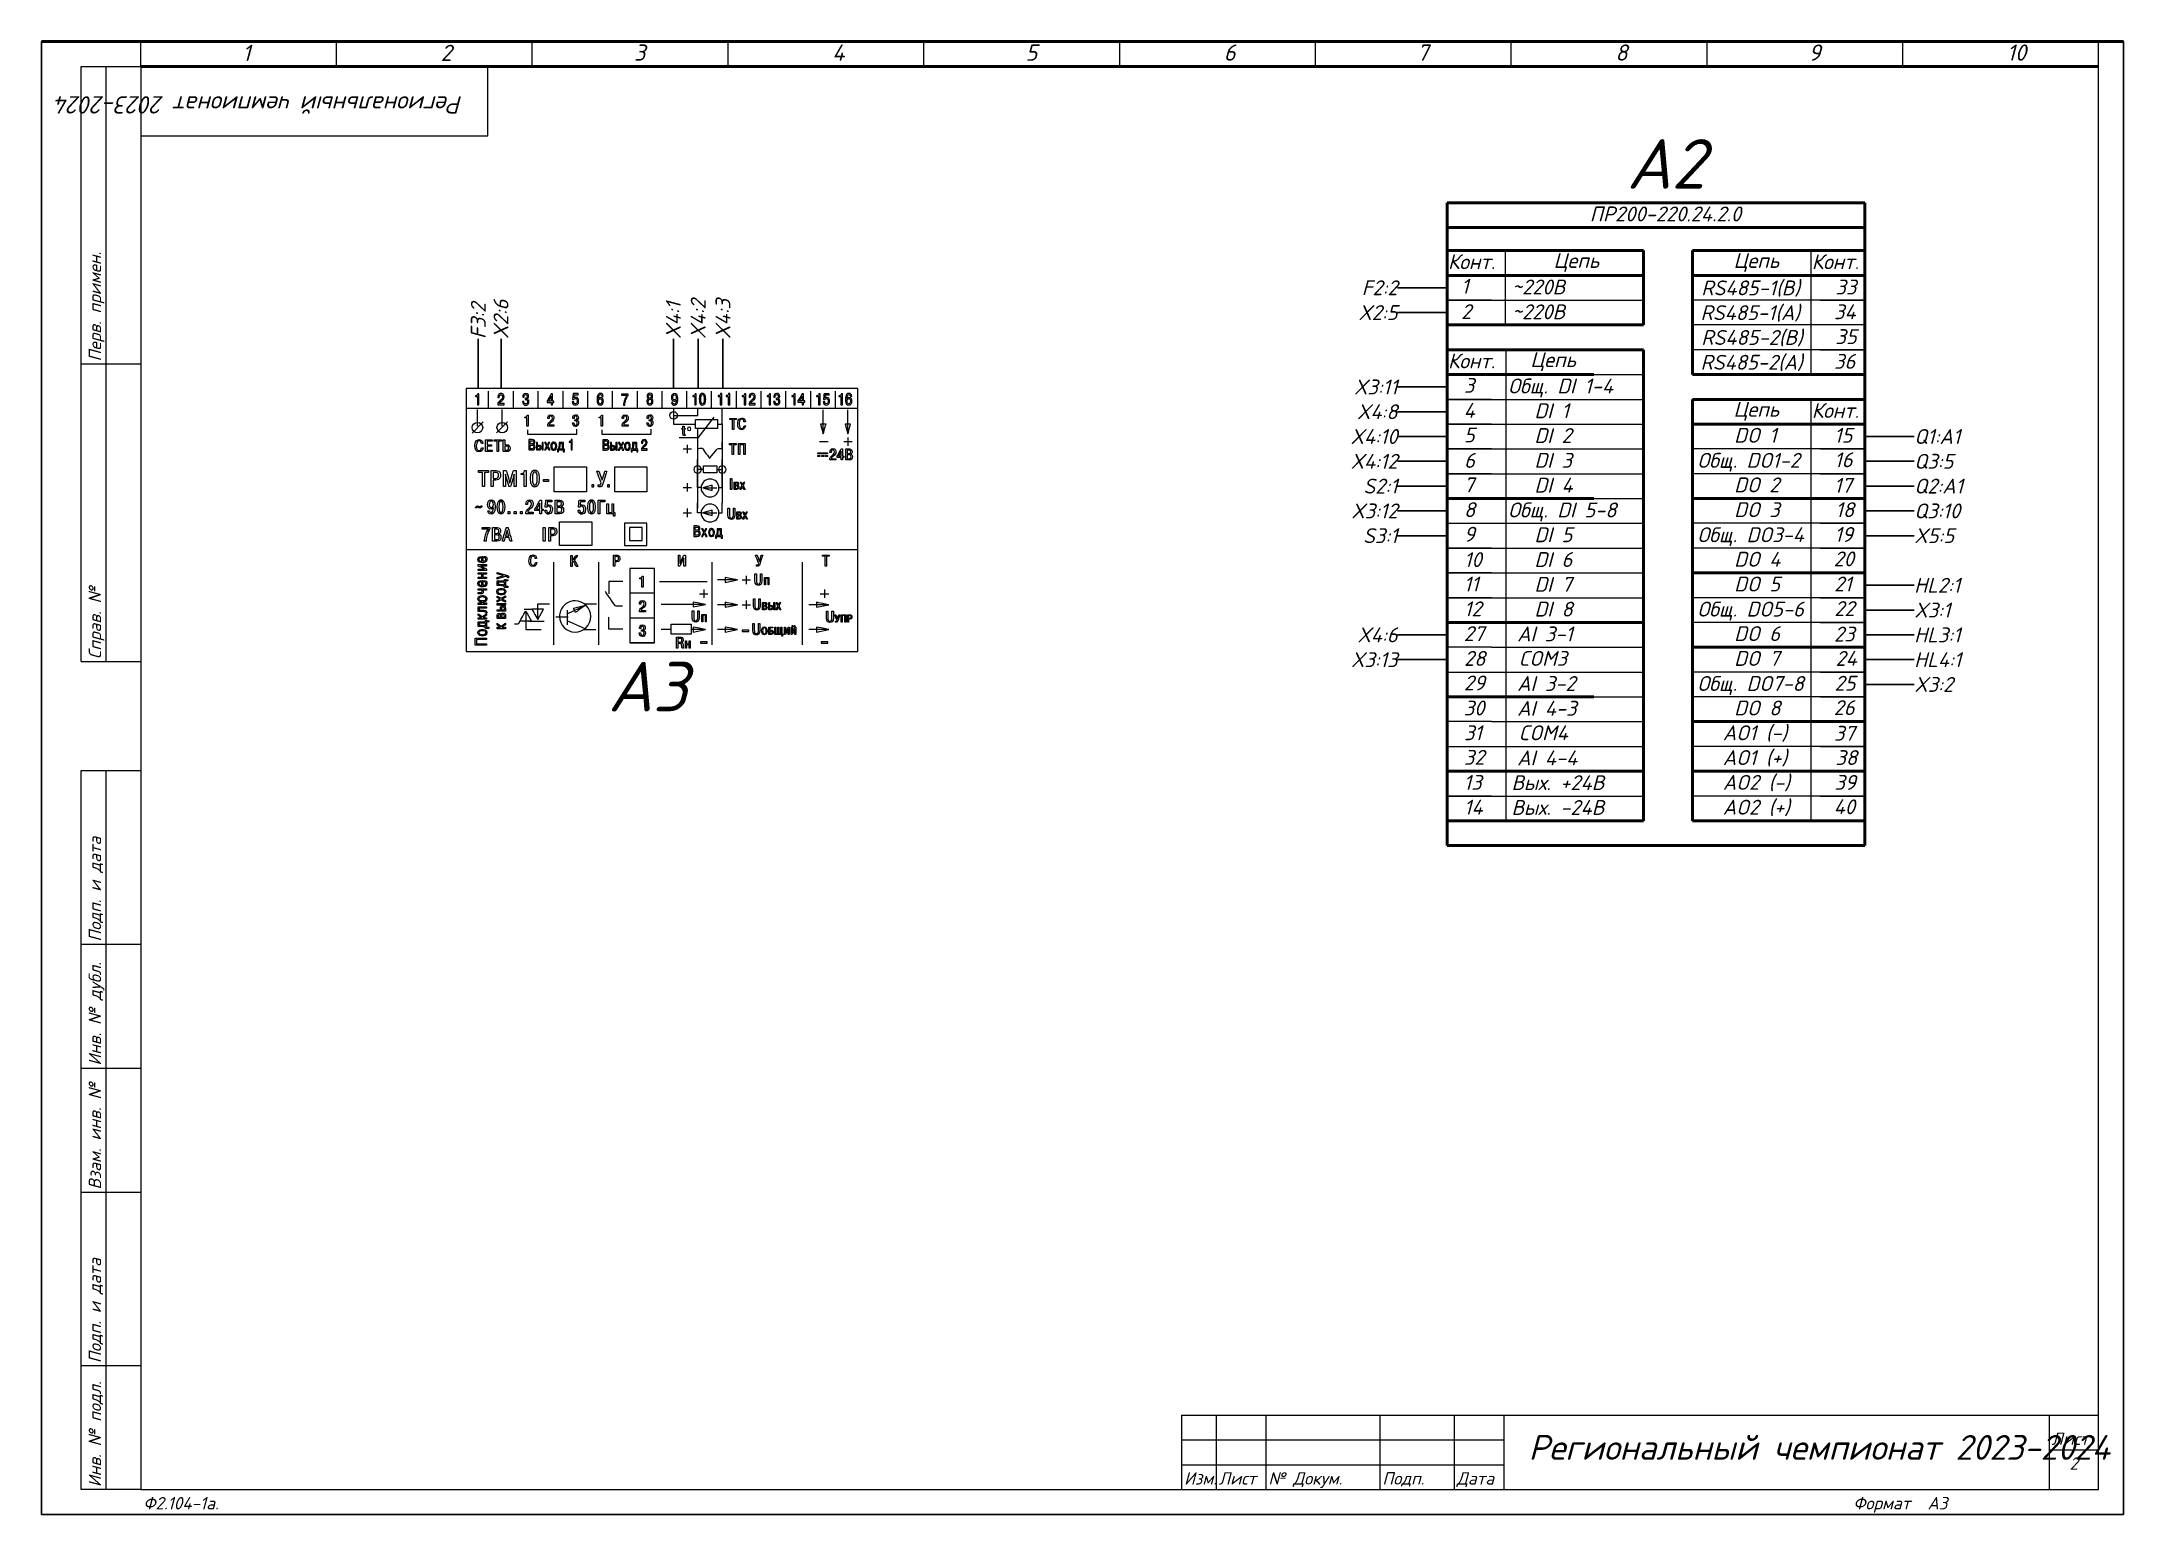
# Model space of a CAD drawing. Header units: millimetres. Extents: x 0 to 53000, y -591 to 24400.
# Drawn here: x 4371 to 4791, y 286.9 to 583.9 of the extents above; entities that cross this region are included whole.
import ezdxf
from ezdxf.enums import TextEntityAlignment as Align
from ezdxf.lldxf.tags import DXFTag

# ---------------------------------------------------------------- set-up
doc = ezdxf.new("R2010")
doc.units = ezdxf.units.MM
doc.linetypes.add('Caddy_Solid', pattern=[0])
doc.layers.add('4', color=4, linetype='Continuous', lineweight=15)
doc.layers.add('Основная', color=7, linetype='Continuous', lineweight=30)
doc.layers.add('Привязки', color=2, linetype='Continuous', lineweight=0, plot=False, transparency=0.8)
doc.layers.add('рамка', color=253, linetype='Continuous', lineweight=5, transparency=0.8)
doc.styles.add('текст', font='isocpeui.ttf')
tags = doc.linetypes.add('New Line1', pattern=[0.8, 0.5, -0.3]).pattern_tags.tags
tags[6:7] = [DXFTag(74, 4), DXFTag(75, 0), DXFTag(340, '0'), DXFTag(46, 1.0), DXFTag(50, 0.0), DXFTag(44, 0.0), DXFTag(45, 0.0)]
tags[4:5] = [DXFTag(74, 4), DXFTag(75, 0), DXFTag(340, '0'), DXFTag(46, 1.0), DXFTag(50, 0.0), DXFTag(44, 0.0), DXFTag(45, 0.0)]
tags = doc.linetypes.add('New Line2', pattern=[0.8, 0.5, -0.3]).pattern_tags.tags
tags[6:7] = [DXFTag(74, 4), DXFTag(75, 0), DXFTag(340, '0'), DXFTag(46, 1.0), DXFTag(50, 0.0), DXFTag(44, 0.0), DXFTag(45, 0.0)]
tags[4:5] = [DXFTag(74, 4), DXFTag(75, 0), DXFTag(340, '0'), DXFTag(46, 1.0), DXFTag(50, 0.0), DXFTag(44, 0.0), DXFTag(45, 0.0)]
tags = doc.linetypes.add('New Line3', pattern=[0.8, 0.5, -0.3]).pattern_tags.tags
tags[6:7] = [DXFTag(74, 4), DXFTag(75, 0), DXFTag(340, '0'), DXFTag(46, 1.0), DXFTag(50, 0.0), DXFTag(44, 0.0), DXFTag(45, 0.0)]
tags[4:5] = [DXFTag(74, 4), DXFTag(75, 0), DXFTag(340, '0'), DXFTag(46, 1.0), DXFTag(50, 0.0), DXFTag(44, 0.0), DXFTag(45, 0.0)]
tags = doc.linetypes.add('New Line4', pattern=[0.8, 0.5, -0.3]).pattern_tags.tags
tags[6:7] = [DXFTag(74, 4), DXFTag(75, 0), DXFTag(340, '0'), DXFTag(46, 1.0), DXFTag(50, 0.0), DXFTag(44, 0.0), DXFTag(45, 0.0)]
tags[4:5] = [DXFTag(74, 4), DXFTag(75, 0), DXFTag(340, '0'), DXFTag(46, 1.0), DXFTag(50, 0.0), DXFTag(44, 0.0), DXFTag(45, 0.0)]
tags = doc.linetypes.add('New Line5', pattern=[0.8, 0.5, -0.3]).pattern_tags.tags
tags[6:7] = [DXFTag(74, 4), DXFTag(75, 0), DXFTag(340, '0'), DXFTag(46, 1.0), DXFTag(50, 0.0), DXFTag(44, 0.0), DXFTag(45, 0.0)]
tags[4:5] = [DXFTag(74, 4), DXFTag(75, 0), DXFTag(340, '0'), DXFTag(46, 1.0), DXFTag(50, 0.0), DXFTag(44, 0.0), DXFTag(45, 0.0)]
tags = doc.linetypes.add('New Line6', pattern=[0.5, 0.2, -0.3]).pattern_tags.tags
tags[6:7] = [DXFTag(74, 4), DXFTag(75, 0), DXFTag(340, '0'), DXFTag(46, 1.0), DXFTag(50, 0.0), DXFTag(44, 0.0), DXFTag(45, 0.0)]
tags[4:5] = [DXFTag(74, 4), DXFTag(75, 0), DXFTag(340, '0'), DXFTag(46, 1.0), DXFTag(50, 0.0), DXFTag(44, 0.0), DXFTag(45, 0.0)]
tags = doc.linetypes.add('New Line7', pattern=[0.8, 0.5, -0.3]).pattern_tags.tags
tags[6:7] = [DXFTag(74, 4), DXFTag(75, 0), DXFTag(340, '0'), DXFTag(46, 1.0), DXFTag(50, 0.0), DXFTag(44, 0.0), DXFTag(45, 0.0)]
tags[4:5] = [DXFTag(74, 4), DXFTag(75, 0), DXFTag(340, '0'), DXFTag(46, 1.0), DXFTag(50, 0.0), DXFTag(44, 0.0), DXFTag(45, 0.0)]

msp = doc.modelspace()

# ---------------------------------------------------------------- texts
at = {"lineweight": 60, "style": 'текст'}
for s, height, p in [('1', 3.27499, (4411.5, 579.98898)), ('2', 3.27499, (4451.5, 579.98898)), ('3', 3.27499, (4490.5, 580.04898)), ('4', 3.27499, (4530.5, 580.04898)), ('5', 3.27499, (4569.5, 580.04898)), ('6', 3.27499, (4609.5, 580.04898)), ('7', 3.27499, (4648.5, 580.04898)), ('8', 3.27499, (4688.5, 580.04898)), ('9', 3.27499, (4727.5, 580.04898)), ('10', 3.274994, (4767.5, 580.04898))]:
    msp.add_text(s, height=height, dxfattribs=at).set_placement(p)
at = {"linetype": 'Continuous', "style": 'текст'}
for s, p in [('ПР200-220.24.2.0', (4683.33501, 547.64263)), ('Конт.', (4654.73159, 538.0042)), ('Цепь', (4676.03587, 538.2542)), ('Цепь', (4712.34839, 538.2542)), ('Конт.', (4728.13287, 538.0042)), ('1', (4657.40222, 533.05597)), ('~220B', (4667.63401, 532.90737)), ('RS485-1(B)', (4705.84059, 532.73214)), ('33', (4732.91247, 532.90044)), ('2', (4657.38801, 527.93185)), ('~220B', (4667.63401, 527.90737)), ('RS485-1(A)', (4705.69059, 527.73214)), ('34', (4732.61625, 527.90737)), ('RS485-2(B)', (4705.84059, 522.73214)), ('35', (4732.91247, 522.90044)), ('Конт.', (4654.73159, 518.0042)), ('Цепь', (4671.35419, 518.2542)), ('RS485-2(A)', (4705.69059, 517.73214)), ('36', (4732.61625, 517.90737)), ('3', (4657.94109, 513.05597)), ('Общ. DI 1-4', (4666.89551, 512.9462)), ('4', (4657.89364, 508.0042)), ('DI 1', (4672.17372, 507.9462)), ('Цепь', (4712.34839, 508.2542)), ('Конт.', (4728.13287, 508.0042)), ('5', (4657.94109, 503.05597)), ('DI 2', (4672.17372, 502.9462)), ('DO 1', (4712.47254, 503.0042)), ('15', (4732.64109, 503.0042)), ('6', (4657.98742, 497.93185)), ('DI 3', (4672.17372, 497.9462)), ('Общ. DO1-2', (4705.07231, 497.9462)), ('16', (4732.67466, 498.05597)), ('7', (4657.91864, 493.0042)), ('DI 4', (4672.17372, 492.9462)), ('DO 2', (4712.47254, 493.0042)), ('17', (4732.61987, 492.90737)), ('8', (4657.96864, 488.0042)), ('Общ. DI 5-8', (4666.89551, 487.9462)), ('DO 3', (4712.47254, 488.0042)), ('18', (4732.91609, 488.0042)), ('9', (4657.94109, 483.05597)), ('DI 5', (4672.17372, 482.9462)), ('Общ. DO3-4', (4705.07231, 482.9462)), ('19', (4732.71609, 483.0042)), ('10', (4657.98742, 477.93185)), ('DI 6', (4672.17372, 477.9462)), ('DO 4', (4712.47254, 478.0042)), ('20', (4732.54265, 478.07654)), ('11', (4657.91864, 473.0042)), ('DI 7', (4672.17372, 472.9462)), ('DO 5', (4712.47254, 473.0042)), ('21', (4732.64109, 473.0042)), ('12', (4657.96864, 468.0042)), ('DI 8', (4672.17372, 467.9462)), ('Общ. DO5-6', (4705.07231, 467.9462)), ('22', (4732.67466, 468.05597)), ('27', (4657.91864, 463.0042)), ('AI 3-1', (4668.6905, 462.9462)), ('DO 6', (4712.47254, 463.0042)), ('23', (4732.61987, 462.90737)), ('28', (4657.96864, 458.0042)), ('COM3', (4668.98672, 458.0042)), ('DO 7', (4712.47254, 458.0042)), ('24', (4732.91609, 458.0042)), ('29', (4657.94109, 453.05597)), ('AI 3-2', (4668.6905, 452.9462)), ('Общ. DO7-8', (4705.07231, 452.9462)), ('25', (4732.71609, 453.0042)), ('30', (4657.91864, 448.0042)), ('AI 4-3', (4668.6905, 447.9462)), ('DO 8', (4712.47254, 448.0042)), ('26', (4732.54265, 448.07654)), ('31', (4657.96864, 443.0042)), ('COM4', (4668.98672, 443.0042)), ('AO1 (-)', (4710.17872, 443.0042)), ('37', (4732.61987, 442.90737)), ('32', (4657.94109, 438.05597)), ('AO1 (+)', (4710.17872, 438.0042)), ('38', (4732.91609, 438.0042)), ('AI 4-4', (4668.6905, 437.9462)), ('13', (4657.91864, 433.0042)), ('Вых. +24В', (4667.54928, 432.9462)), ('AO2 (-)', (4710.17872, 433.0042)), ('39', (4732.71609, 433.0042)), ('14', (4657.96864, 428.0042)), ('Вых. -24В', (4667.54928, 427.9462)), ('AO2 (+)', (4710.17872, 428.0042)), ('40', (4732.54265, 428.07654))]:
    msp.add_text(s, height=3, dxfattribs=at).set_placement(p)
at = {"color": 0, "char_height": 10, "width": 15.4855599, "attachment_point": 5, "style": 'текст'}
for s, insert in [('{\\C256;А2}', (4698.70663, 559.22298)), ('{\\C256;А3}', (4493.27193, 453.80419))]:
    msp.add_mtext(s, dxfattribs=dict(at, insert=insert))
at = {"layer": 'Основная', "char_height": 3, "style": 'текст'}
for s, insert, attachment_point in [('F2:2', (4644.57151, 534.2542), 6), ('X2:5', (4644.57151, 529.2542), 6), ('X3:11', (4644.57151, 514.2542), 6), ('X4:8', (4644.57151, 509.2542), 6), ('X4:10', (4644.57151, 504.2542), 6), ('Q1:A1', (4748.80809, 504.2542), 4), ('X4:12', (4644.57151, 499.2542), 6), ('Q3:5', (4748.80809, 499.2542), 4), ('S2:1', (4644.57151, 494.2542), 6), ('Q2:A1', (4748.80809, 494.2542), 4), ('X3:12', (4644.57151, 489.2542), 6), ('Q3:10', (4748.80809, 489.2542), 4), ('S3:1', (4644.57151, 484.2542), 6), ('X5:5', (4748.80809, 484.2542), 4), ('HL2:1', (4748.80809, 474.2542), 4), ('X3:1', (4748.80809, 469.2542), 4), ('X4:6', (4644.57151, 464.2542), 6), ('HL3:1', (4748.80809, 464.2542), 4), ('X3:13', (4644.57151, 459.2542), 6), ('HL4:1', (4748.80809, 459.2542), 4), ('X3:2', (4748.80809, 454.2542), 4)]:
    msp.add_mtext_dynamic_manual_height_columns(s, width=17.476016, gutter_width=15, heights=[0], dxfattribs=dict(at, insert=insert, attachment_point=attachment_point))
at = {"layer": 'Основная', "char_height": 3, "attachment_point": 4, "rotation": 90, "style": 'текст'}
for s, insert in [('F3:2', (4459.10053, 523.93271)), ('X2:6', (4463.68273, 523.93271)), ('X4:1', (4498.46522, 523.93271)), ('X4:2', (4503.46522, 523.93271)), ('X4:3', (4508.46522, 523.93271))]:
    msp.add_mtext_dynamic_manual_height_columns(s, width=17.476016, gutter_width=15, heights=[0], dxfattribs=dict(at, insert=insert))

# ---------------------------------------------------------------- blocks, each defined once
blk = doc.blocks.new('*U107')
for p, q in [((8, 232), (8, 292)), ((8, 292), (20, 292)), ((13, 232), (13, 292)), ((90, 292), (90, 292)), ((90, 292), (90, 292)), ((90, 278), (90, 292)), ((90, 292), (90, 292)), ((90, 292), (90, 292)), ((90, 292), (90, 292)), ((20, 278), (90, 278)), ((8, 232), (20, 232)), ((8, 172), (8, 232)), ((13, 172), (13, 232)), ((8, 172), (20, 172)), ((8, 115), (8, 150)), ((8, 150), (20, 150)), ((13, 115), (13, 150)), ((8, 90), (8, 115)), ((8, 115), (20, 115)), ((13, 90), (13, 115)), ((8, 65), (8, 90)), ((8, 90), (20, 90)), ((13, 65), (13, 90)), ((8, 30), (8, 65)), ((8, 65), (20, 65)), ((13, 30), (13, 65)), ((8, 5), (8, 30)), ((8, 30), (20, 30)), ((13, 5), (13, 30)), ((230, 20), (415, 20)), ((230, 20), (230, 5)), ((237, 20), (237, 5)), ((247, 20), (247, 5)), ((270, 20), (270, 5)), ((285, 20), (285, 5)), ((295, 20), (295, 5)), ((405, 20), (405, 5)), ((415, 20), (415, 20)), ((415, 20), (415, 20)), ((405, 13), (415, 13)), ((230, 10), (295, 10)), ((20, 5), (8, 5)), ((230, 5), (295, 5)), ((415, 5), (415, 5)), ((415, 5), (415, 5)), ((415, 5), (415, 5)), ((415, 5), (415, 5)), ((415, 5), (415, 5)), ((415, 5), (415, 5)), ((415, 5), (415, 5))]:
    blk.add_line(p, q)
blk.add_lwpolyline([(20, 5), (415, 5), (415, 292), (20, 292)], close=True)
at = {"layer": '4'}
for p, q in [((230, 15), (295, 15)), ((415, 5), (415, 5)), ((415, 5), (415, 5)), ((415, 5), (415, 5)), ((415, 5), (415, 5)), ((415, 5), (415, 5)), ((415, 5), (415, 5)), ((415, 5), (415, 5)), ((415, 5), (415, 5)), ((415, 5), (415, 5))]:
    blk.add_line(p, q, dxfattribs=at)
at = {"layer": 'Привязки'}
blk.add_lwpolyline([(0, 0), (420, 0), (420, 297), (0, 297)], close=True, dxfattribs=at)
at = {"layer": 'рамка'}
blk.add_lwpolyline([(0, 297), (420, 297), (420, 0), (0, 0)], close=True, dxfattribs=at)
at = {"style": 'текст'}
for s, p in [('Перв. примен.', (12, 232.5)), ('Справ. №', (12, 172.5)), ('Подп. и дата', (12, 115.5)), ('Инв. № дубл.', (12, 90.5)), ('Взам. инв. №', (12, 65.5)), ('Подп. и дата', (12, 30.5)), ('Инв. № подл.', (12, 5.5))]:
    blk.add_text(s, height=2.5, rotation=90, dxfattribs=at).set_placement(p)
for s, height, p in [('Лист', 2.5, (405.5, 14)), ('Изм.', 2.5, (230.5, 6)), ('Лист', 2.5, (237.5, 6)), ('№ Докум.', 2.5, (247.5, 6)), ('Подп.', 2.5, (270.5, 6)), ('Дата', 2.5, (285.5, 6)), ('Ф2.104-1.', 0.005, (20, 4.99)), ('Разраб.', 0.0000135, (415, 5)), ('Пров.', 0.0000135, (415, 5)), ('Т.контр.', 0.0000135, (415, 5)), ('Н.контр.', 0.0000135, (415, 5)), ('Утв.', 0.0000135, (415, 5)), ('Лит.', 0.0000135, (415, 5)), ('Масса', 0.0000135, (415, 5)), ('Масштаб', 0.0000135, (415, 5)), ('Листов', 0.0000135, (415, 5)), ('Ф2.104-1а.', 2.5, (20.5, 1)), ('Формат', 2.5, (365.5, 1)), ('А3', 2.5, (380.5, 1)), ('А4', 0.025, (419.61, 0.01)), ('А2', 0.00833, (419.87, 0)), ('А1', 0.00625, (419.9, 0)), ('А0', 0.005, (419.92, 0))]:
    blk.add_text(s, height=height, dxfattribs=at).set_placement(p)
for tag, p, height in [('12', (90, 292), 0.00000373), ('13', (90, 292), 0.00000373), ('27', (90, 292), 0.00000522), ('29', (105, 249), 3.5), ('ИЗМ2', (230.5, 16), 2.5), ('ЛИСТИЗМ2', (237.5, 16), 2.5), ('№ДОКУМИЗМ2', (247.5, 16), 2.5), ('28', (415, 20), 0.0000438), ('ИЗМ1', (230.5, 11), 2.5), ('ЛИСТИЗМ1', (237.5, 11), 2.5), ('№ДОКУМИЗМ1', (247.5, 11), 2.5), ('ПОДПИЗМ1', (270.5, 11), 2.5), ('ДАТАИЗМ1', (285.5, 11), 2.5), ('ДАТАНКОНТР', (285.5, 11), 2.5), ('ОБОЗНАЧЕНИЕ', (300, 11), 5), ('ДАТАУТВ', (285.5, 6), 2.5), ('РАЗРАБ', (415, 5), 0.0000135), ('ЛИСТОВ', (415, 5), 0.0000135), ('ПРОВ', (415, 5), 0.0000135), ('ТКОНТР', (415, 5), 0.0000135), ('НКОНТР', (415, 5), 0.0000135), ('УТВ', (415, 5), 0.0000135), ('10', (415, 5), 0.0000135), ('11', (415, 5), 0.0000135), ('ПОДПИЗМ2', (415, 5), 0.0000135), ('ДАТАИЗМ2', (415, 5), 0.0000135), ('ИЗМ3', (415, 5), 0.0000135), ('ЛИСТИЗМ3', (415, 5), 0.0000135), ('№ДОКУМИЗМ3', (415, 5), 0.0000135), ('ПОДПИЗМ3', (415, 5), 0.0000135), ('ДАТАИЗМ3', (415, 5), 0.0000135), ('ИЗМ4', (415, 5), 0.0000135), ('ЛИСТИЗМ4', (415, 5), 0.0000135), ('№ДОКУМИЗМ4', (415, 5), 0.0000135), ('ПОДПИЗМ4', (415, 5), 0.0000135), ('ДАТАИЗМ4', (415, 5), 0.0000135), ('ДАТАРАЗРАБ', (415, 5), 0.0000135), ('ДАТАПРОВ', (415, 5), 0.0000135), ('ДАТАТКОНТР', (415, 5), 0.0000135)]:
    blk.add_attdef(tag, p, '', height=height, dxfattribs=at)
for tag, p, height, rotation in [('ОБОЗНАЧЕНИЕ-ВЕРХ', (85, 286), 3.5, 180), ('ПРИМЕНЯЕМОСТЬ', (19, 232.5), 2.5, 90), ('СПРАВ№', (19, 172.5), 2.5, 90), ('ДАТАУЧЁТАДУБЛ', (19, 115.5), 2.5, 90), ('ИНВ№ДУБЛ', (19, 90.5), 2.5, 90), ('ВЗАМИНВ№', (19, 65.5), 2.5, 90), ('ДАТАУЧЁТА', (19, 30.5), 2.5, 90), ('ИНВ№ПОДЛ', (19, 5.5), 2.5, 90)]:
    blk.add_attdef(tag, p, '', height=height, rotation=rotation, dxfattribs=at)
blk.add_attdef('30', text='', height=5, dxfattribs=at).set_placement((355, 34), align=Align.MIDDLE)
for tag, height, p in [('ЛИСТ', 2.5, (410, 9)), ('НАИМЕНОВАНИЕ1', 0.000027, (415, 5)), ('НАИМЕНОВАНИЕ2', 0.0000189, (415, 5)), ('НАИМЕНОВАНИЕ3', 0.0000189, (415, 5)), ('НАИМЕНОВАНИЕ4', 0.0000135, (415, 5)), ('МАССА', 0.0000189, (415, 5)), ('МАСШТАБ', 0.0000189, (415, 5)), ('МАТЕРИАЛ1', 0.0000135, (415, 5)), ('МАТЕРИАЛ2', 0.0000135, (415, 5)), ('МАТЕРИАЛ3', 0.0000135, (415, 5)), ('ПРЕДПРИЯТИЕ1', 0.0000189, (415, 5)), ('ПРЕДПРИЯТИЕ2', 0.0000189, (415, 5)), ('ПРЕДПРИЯТИЕ3', 0.0000189, (415, 5))]:
    blk.add_attdef(tag, text='', height=height, dxfattribs=at).set_placement(p, align=Align.CENTER)
for tag in ['ЛИТЕРА', 'ЛИТЕРА2', 'ЛИТЕРА3']:
    blk.add_attdef(tag, text='', height=0.0000135, dxfattribs=at).set_placement((415, 5), align=Align.RIGHT)
for tag in ['ИНДЕКС', 'ИНДЕКС2', 'ИНДЕКС3']:
    blk.add_attdef(tag, text='', height=0.0000135, dxfattribs=at).set_placement((415, 5), align=Align.TOP_LEFT)

# ---------------------------------------------------------------- linework, layer by layer
for p, q in [((4391, 583.88897), (4786, 583.88898)), ((4735.84396, 531.7542), (4730.84396, 531.7542)), ((4735.84396, 521.7542), (4730.84396, 521.7542)), ((4657.53564, 511.7542), (4662.53564, 511.7542)), ((4735.84396, 501.7542), (4730.84396, 501.7542)), ((4657.53564, 486.7542), (4662.53564, 486.7542)), ((4735.84396, 481.7542), (4730.84396, 481.7542)), ((4657.53564, 471.7542), (4662.53564, 471.7542)), ((4735.84396, 471.7542), (4730.84396, 471.7542)), ((4657.53564, 466.7542), (4662.53564, 466.7542)), ((4735.84396, 451.7542), (4730.84396, 451.7542)), ((4657.53564, 431.7542), (4662.53564, 431.7542)), ((4735.84396, 431.7542), (4730.84396, 431.7542))]:
    msp.add_line(p, q)
at = {"linetype": 'Caddy_Solid', "lineweight": 25}
for p, q in [((4391, 578.88897), (4391, 583.88897)), ((4430.5, 578.88897), (4430.5, 583.88897)), ((4470, 578.88897), (4470, 583.88897)), ((4509.5, 578.88897), (4509.5, 583.88897)), ((4549, 578.88897), (4549, 583.88897)), ((4588.5, 578.88897), (4588.5, 583.88897)), ((4628, 578.88897), (4628, 583.88897)), ((4667.5, 578.88897), (4667.5, 583.88897)), ((4707, 578.88897), (4707, 583.88897)), ((4746.5, 578.88897), (4746.5, 583.88897)), ((4786, 578.88897), (4786, 583.88897))]:
    msp.add_line(p, q, dxfattribs=at)
at = {"linetype": 'Caddy_Solid', "lineweight": 50}
msp.add_line((4391, 578.88897), (4786, 578.88897), dxfattribs=at)
at = {"lineweight": 50, "ltscale": 100}
for p, q in [((4738.80809, 551.36789), (4654.57151, 551.36789)), ((4654.57151, 541.7542), (4654.57151, 551.36789)), ((4663.53564, 526.7542), (4694.1898, 526.7542)), ((4704.08878, 511.7542), (4704.08878, 476.7542))]:
    msp.add_line(p, q, dxfattribs=at)
at = {"lineweight": 50}
for p, q in [((4738.80809, 541.7542), (4738.80809, 551.36789)), ((4694.1898, 541.7542), (4694.1898, 526.7542)), ((4704.08878, 541.7542), (4704.08878, 526.7542)), ((4735.84396, 541.7542), (4730.84396, 541.7542)), ((4735.84396, 536.7542), (4730.84396, 536.7542)), ((4704.08878, 531.7542), (4704.08878, 516.7542)), ((4654.57151, 521.7542), (4654.57151, 526.7542)), ((4738.80809, 526.7542), (4738.80809, 521.7542)), ((4657.53564, 521.7542), (4662.53564, 521.7542)), ((4694.1898, 521.7542), (4694.1898, 466.7542)), ((4738.80809, 521.7542), (4738.80809, 516.7542)), ((4657.53564, 516.7542), (4662.53564, 516.7542)), ((4738.80809, 516.7542), (4738.80809, 511.7542)), ((4657.53564, 491.7542), (4662.53564, 491.7542)), ((4654.57151, 486.7542), (4654.57151, 481.7542)), ((4654.57151, 481.7542), (4654.57151, 476.7542)), ((4654.57151, 476.7542), (4654.57151, 471.7542)), ((4704.08878, 476.7542), (4704.08878, 446.7542)), ((4735.84396, 476.7542), (4730.84396, 476.7542)), ((4735.84396, 476.7542), (4730.84396, 476.7542)), ((4654.57151, 471.7542), (4654.57151, 466.7542)), ((4694.1898, 451.7542), (4694.1898, 466.7542)), ((4654.57151, 456.7542), (4654.57151, 451.7542)), ((4694.1898, 436.7542), (4694.1898, 451.7542)), ((4704.08878, 446.7542), (4704.08878, 426.7542)), ((4735.84396, 446.7542), (4730.84396, 446.7542)), ((4654.57151, 441.7542), (4654.57151, 436.7542)), ((4654.57151, 436.7542), (4694.1898, 436.7542)), ((4654.57151, 436.7542), (4654.57151, 431.7542)), ((4694.1898, 436.7542), (4694.1898, 426.7542)), ((4654.57151, 431.7542), (4654.57151, 426.7542)), ((4654.57151, 426.7542), (4654.57151, 421.7542)), ((4735.84396, 426.7542), (4730.84396, 426.7542)), ((4738.80809, 421.7542), (4738.80809, 426.7542)), ((4654.57151, 421.7542), (4738.80809, 421.7542))]:
    msp.add_line(p, q, dxfattribs=at)
at = {"lineweight": 50, "ltscale": 0.05}
for p, q in [((4738.80809, 546.39263), (4654.57151, 546.39263)), ((4663.53564, 541.7542), (4654.57151, 541.7542)), ((4654.57151, 541.7542), (4654.57151, 536.7542)), ((4694.1898, 541.7542), (4663.53564, 541.7542)), ((4704.08878, 541.7542), (4729.84396, 541.7542)), ((4729.84396, 541.7542), (4738.80809, 541.7542)), ((4738.80809, 541.7542), (4738.80809, 536.7542)), ((4654.57151, 536.7542), (4663.53564, 536.7542)), ((4654.57151, 536.7542), (4654.57151, 531.7542)), ((4663.53564, 536.7542), (4694.1898, 536.7542)), ((4729.84396, 536.7542), (4704.08878, 536.7542)), ((4729.84396, 536.7542), (4738.80809, 536.7542)), ((4738.80809, 536.7542), (4738.80809, 531.7542)), ((4654.57151, 531.7542), (4654.57151, 526.7542)), ((4738.80809, 531.7542), (4738.80809, 526.7542)), ((4654.57151, 526.7542), (4663.53564, 526.7542)), ((4663.53564, 521.7542), (4654.57151, 521.7542)), ((4654.57151, 521.7542), (4654.57151, 516.7542)), ((4684.1898, 521.7542), (4663.53564, 521.7542)), ((4663.53564, 521.7542), (4694.1898, 521.7542)), ((4663.53564, 516.7542), (4654.57151, 516.7542)), ((4654.57151, 516.7542), (4654.57151, 511.7542)), ((4663.53564, 516.7542), (4684.1898, 516.7542)), ((4729.84396, 516.7542), (4704.08878, 516.7542)), ((4738.80809, 516.7542), (4729.84396, 516.7542)), ((4654.57151, 511.7542), (4654.57151, 506.7542)), ((4704.08878, 511.7542), (4729.84396, 511.7542)), ((4729.84396, 511.7542), (4738.80809, 511.7542)), ((4738.80809, 511.7542), (4738.80809, 506.7542)), ((4654.57151, 506.7542), (4654.57151, 501.7542)), ((4729.84396, 506.7542), (4704.08878, 506.7542)), ((4729.84396, 506.7542), (4738.80809, 506.7542)), ((4738.80809, 506.7542), (4729.84396, 506.7542)), ((4738.80809, 506.7542), (4738.80809, 501.7542)), ((4654.57151, 501.7542), (4654.57151, 496.7542)), ((4738.80809, 501.7542), (4738.80809, 496.7542)), ((4654.57151, 496.7542), (4654.57151, 491.7542)), ((4738.80809, 496.7542), (4738.80809, 491.7542)), ((4654.57151, 491.7542), (4663.53564, 491.7542)), ((4654.57151, 491.7542), (4654.57151, 486.7542)), ((4663.53564, 491.7542), (4684.1898, 491.7542)), ((4729.84396, 491.7542), (4704.08878, 491.7542)), ((4729.84396, 491.7542), (4704.08878, 491.7542)), ((4729.84396, 491.7542), (4704.08878, 491.7542)), ((4738.80809, 491.7542), (4729.84396, 491.7542)), ((4738.80809, 491.7542), (4738.80809, 486.7542)), ((4738.80809, 486.7542), (4738.80809, 481.7542)), ((4738.80809, 481.7542), (4738.80809, 476.7542)), ((4729.84396, 476.7542), (4704.08878, 476.7542)), ((4729.84396, 476.7542), (4704.08878, 476.7542)), ((4729.84396, 476.7542), (4704.08878, 476.7542)), ((4729.84396, 476.7542), (4704.08878, 476.7542)), ((4729.84396, 476.7542), (4704.08878, 476.7542)), ((4738.80809, 476.7542), (4729.84396, 476.7542)), ((4729.84396, 476.7542), (4738.80809, 476.7542)), ((4738.80809, 476.7542), (4729.84396, 476.7542)), ((4738.80809, 476.7542), (4738.80809, 471.7542)), ((4738.80809, 471.7542), (4738.80809, 466.7542)), ((4654.57151, 466.7542), (4663.53564, 466.7542)), ((4663.53564, 466.7542), (4654.57151, 466.7542)), ((4654.57151, 466.7542), (4654.57151, 461.7542)), ((4663.53564, 466.7542), (4684.1898, 466.7542)), ((4663.53564, 466.7542), (4684.1898, 466.7542)), ((4663.53564, 466.7542), (4694.1898, 466.7542)), ((4738.80809, 466.7542), (4738.80809, 461.7542)), ((4654.57151, 461.7542), (4654.57151, 456.7542)), ((4729.84396, 461.7542), (4704.08878, 461.7542)), ((4729.84396, 461.7542), (4704.08878, 461.7542)), ((4729.84396, 461.7542), (4704.08878, 461.7542)), ((4738.80809, 461.7542), (4729.84396, 461.7542)), ((4729.84396, 461.7542), (4738.80809, 461.7542)), ((4738.80809, 461.7542), (4738.80809, 456.7542)), ((4738.80809, 456.7542), (4738.80809, 451.7542)), ((4663.53564, 451.7542), (4654.57151, 451.7542)), ((4654.57151, 451.7542), (4654.57151, 446.7542)), ((4663.53564, 451.7542), (4684.1898, 451.7542)), ((4738.80809, 451.7542), (4738.80809, 446.7542)), ((4654.57151, 446.7542), (4654.57151, 441.7542)), ((4729.84396, 446.7542), (4704.08878, 446.7542)), ((4729.84396, 446.7542), (4704.08878, 446.7542)), ((4738.80809, 446.7542), (4729.84396, 446.7542)), ((4738.80809, 446.7542), (4729.84396, 446.7542)), ((4738.80809, 446.7542), (4738.80809, 441.7542)), ((4738.80809, 446.7542), (4738.80809, 441.7542)), ((4738.80809, 441.7542), (4738.80809, 436.7542)), ((4729.84396, 436.7542), (4704.08878, 436.7542)), ((4738.80809, 436.7542), (4729.84396, 436.7542)), ((4738.80809, 436.7542), (4738.80809, 431.7542)), ((4738.80809, 431.7542), (4738.80809, 426.7542)), ((4654.57151, 426.7542), (4663.53564, 426.7542)), ((4663.53564, 426.7542), (4694.1898, 426.7542)), ((4729.84396, 426.7542), (4704.08878, 426.7542)), ((4729.84396, 426.7542), (4704.08878, 426.7542)), ((4738.80809, 426.7542), (4729.84396, 426.7542))]:
    msp.add_line(p, q, dxfattribs=at)
at = {"ltscale": 0.05}
for p, q in [((4666.33019, 536.7542), (4666.33019, 541.7542)), ((4727.98882, 536.7542), (4727.98882, 541.7542)), ((4663.53564, 536.7542), (4654.57151, 536.7542)), ((4666.33019, 531.7542), (4666.33019, 536.7542)), ((4729.84396, 536.7542), (4704.08878, 536.7542)), ((4727.98882, 531.7542), (4727.98882, 536.7542)), ((4738.80809, 536.7542), (4729.84396, 536.7542)), ((4654.57151, 531.7542), (4663.53564, 531.7542)), ((4663.53564, 531.7542), (4654.57151, 531.7542)), ((4663.53564, 531.7542), (4694.1898, 531.7542)), ((4666.33019, 526.7542), (4666.33019, 531.7542)), ((4729.84396, 531.7542), (4704.08878, 531.7542)), ((4729.84396, 531.7542), (4704.08878, 531.7542)), ((4727.98882, 526.7542), (4727.98882, 531.7542)), ((4738.80809, 531.7542), (4729.84396, 531.7542)), ((4729.84396, 531.7542), (4738.80809, 531.7542)), ((4729.84396, 526.7542), (4704.08878, 526.7542)), ((4727.98882, 521.7542), (4727.98882, 526.7542)), ((4738.80809, 526.7542), (4729.84396, 526.7542)), ((4666.49314, 516.7542), (4666.49314, 521.7542)), ((4729.84396, 521.7542), (4704.08878, 521.7542)), ((4729.84396, 521.7542), (4704.08878, 521.7542)), ((4727.98882, 516.7542), (4727.98882, 521.7542)), ((4738.80809, 521.7542), (4729.84396, 521.7542)), ((4729.84396, 521.7542), (4738.80809, 521.7542)), ((4654.57151, 516.7542), (4663.53564, 516.7542)), ((4663.53564, 516.7542), (4684.1898, 516.7542)), ((4663.53564, 516.7542), (4694.1898, 516.7542)), ((4666.49314, 511.7542), (4666.49314, 516.7542)), ((4654.57151, 511.7542), (4663.53564, 511.7542)), ((4663.53564, 511.7542), (4654.57151, 511.7542)), ((4663.53564, 511.7542), (4684.1898, 511.7542)), ((4663.53564, 511.7542), (4694.1898, 511.7542)), ((4666.49314, 506.7542), (4666.49314, 511.7542)), ((4727.98882, 506.7542), (4727.98882, 511.7542)), ((4654.57151, 506.7542), (4663.53564, 506.7542)), ((4663.53564, 506.7542), (4654.57151, 506.7542)), ((4663.53564, 506.7542), (4694.1898, 506.7542)), ((4666.49314, 501.7542), (4666.49314, 506.7542)), ((4729.84396, 506.7542), (4704.08878, 506.7542)), ((4727.98882, 501.7542), (4727.98882, 506.7542)), ((4654.57151, 501.7542), (4663.53564, 501.7542)), ((4663.53564, 501.7542), (4654.57151, 501.7542)), ((4663.53564, 501.7542), (4684.1898, 501.7542)), ((4663.53564, 501.7542), (4684.1898, 501.7542)), ((4663.53564, 501.7542), (4694.1898, 501.7542)), ((4666.49314, 496.7542), (4666.49314, 501.7542)), ((4729.84396, 501.7542), (4704.08878, 501.7542)), ((4729.84396, 501.7542), (4704.08878, 501.7542)), ((4727.98882, 496.7542), (4727.98882, 501.7542)), ((4738.80809, 501.7542), (4729.84396, 501.7542)), ((4729.84396, 501.7542), (4738.80809, 501.7542)), ((4654.57151, 496.7542), (4663.53564, 496.7542)), ((4663.53564, 496.7542), (4654.57151, 496.7542)), ((4663.53564, 496.7542), (4694.1898, 496.7542)), ((4666.49314, 491.7542), (4666.49314, 496.7542)), ((4729.84396, 496.7542), (4704.08878, 496.7542)), ((4727.98882, 491.7542), (4727.98882, 496.7542)), ((4738.80809, 496.7542), (4729.84396, 496.7542)), ((4729.84396, 496.7542), (4738.80809, 496.7542)), ((4663.53564, 491.7542), (4654.57151, 491.7542)), ((4663.53564, 491.7542), (4694.1898, 491.7542)), ((4666.49314, 486.7542), (4666.49314, 491.7542)), ((4727.98882, 486.7542), (4727.98882, 491.7542)), ((4729.84396, 491.7542), (4738.80809, 491.7542)), ((4654.57151, 486.7542), (4663.53564, 486.7542)), ((4663.53564, 486.7542), (4684.1898, 486.7542)), ((4663.53564, 486.7542), (4694.1898, 486.7542)), ((4666.49314, 481.7542), (4666.49314, 486.7542)), ((4729.84396, 486.7542), (4704.08878, 486.7542)), ((4727.98882, 481.7542), (4727.98882, 486.7542)), ((4738.80809, 486.7542), (4729.84396, 486.7542)), ((4729.84396, 486.7542), (4738.80809, 486.7542)), ((4654.57151, 481.7542), (4663.53564, 481.7542)), ((4663.53564, 481.7542), (4654.57151, 481.7542)), ((4663.53564, 481.7542), (4684.1898, 481.7542)), ((4663.53564, 481.7542), (4684.1898, 481.7542)), ((4663.53564, 481.7542), (4694.1898, 481.7542)), ((4666.49314, 476.7542), (4666.49314, 481.7542)), ((4729.84396, 481.7542), (4704.08878, 481.7542)), ((4729.84396, 481.7542), (4704.08878, 481.7542)), ((4727.98882, 476.7542), (4727.98882, 481.7542)), ((4738.80809, 481.7542), (4729.84396, 481.7542)), ((4729.84396, 481.7542), (4738.80809, 481.7542)), ((4654.57151, 476.7542), (4663.53564, 476.7542)), ((4663.53564, 476.7542), (4654.57151, 476.7542)), ((4663.53564, 476.7542), (4694.1898, 476.7542)), ((4666.49314, 471.7542), (4666.49314, 476.7542)), ((4727.98882, 471.7542), (4727.98882, 476.7542)), ((4654.57151, 471.7542), (4663.53564, 471.7542)), ((4663.53564, 471.7542), (4654.57151, 471.7542)), ((4663.53564, 471.7542), (4684.1898, 471.7542)), ((4663.53564, 471.7542), (4694.1898, 471.7542)), ((4666.49314, 466.7542), (4666.49314, 471.7542)), ((4729.84396, 471.7542), (4704.08878, 471.7542)), ((4729.84396, 471.7542), (4704.08878, 471.7542)), ((4727.98882, 466.7542), (4727.98882, 471.7542)), ((4738.80809, 471.7542), (4729.84396, 471.7542)), ((4729.84396, 471.7542), (4738.80809, 471.7542)), ((4666.49314, 461.7542), (4666.49314, 466.7542)), ((4729.84396, 466.7542), (4704.08878, 466.7542)), ((4727.98882, 461.7542), (4727.98882, 466.7542)), ((4738.80809, 466.7542), (4729.84396, 466.7542)), ((4729.84396, 466.7542), (4738.80809, 466.7542)), ((4663.53564, 461.7542), (4654.57151, 461.7542)), ((4663.53564, 461.7542), (4694.1898, 461.7542)), ((4666.49314, 456.7542), (4666.49314, 461.7542)), ((4727.98882, 456.7542), (4727.98882, 461.7542)), ((4654.57151, 456.7542), (4663.53564, 456.7542)), ((4663.53564, 456.7542), (4694.1898, 456.7542)), ((4666.49314, 451.7542), (4666.49314, 456.7542)), ((4729.84396, 456.7542), (4704.08878, 456.7542)), ((4727.98882, 451.7542), (4727.98882, 456.7542)), ((4738.80809, 456.7542), (4729.84396, 456.7542)), ((4729.84396, 456.7542), (4738.80809, 456.7542)), ((4663.53564, 451.7542), (4654.57151, 451.7542)), ((4663.53564, 451.7542), (4694.1898, 451.7542)), ((4666.49314, 446.7542), (4666.49314, 451.7542)), ((4729.84396, 451.7542), (4704.08878, 451.7542)), ((4729.84396, 451.7542), (4704.08878, 451.7542)), ((4727.98882, 446.7542), (4727.98882, 451.7542)), ((4738.80809, 451.7542), (4729.84396, 451.7542)), ((4729.84396, 451.7542), (4738.80809, 451.7542)), ((4663.53564, 446.7542), (4654.57151, 446.7542)), ((4663.53564, 446.7542), (4694.1898, 446.7542)), ((4666.49314, 441.7542), (4666.49314, 446.7542)), ((4729.84396, 446.7542), (4704.08878, 446.7542)), ((4727.98882, 441.7542), (4727.98882, 446.7542)), ((4729.84396, 446.7542), (4738.80809, 446.7542)), ((4654.57151, 441.7542), (4663.53564, 441.7542)), ((4663.53564, 441.7542), (4694.1898, 441.7542)), ((4666.49314, 436.7542), (4666.49314, 441.7542)), ((4729.84396, 441.7542), (4704.08878, 441.7542)), ((4729.84396, 441.7542), (4704.08878, 441.7542)), ((4729.84396, 441.7542), (4704.08878, 441.7542)), ((4727.98882, 436.7542), (4727.98882, 441.7542)), ((4738.80809, 441.7542), (4729.84396, 441.7542)), ((4729.84396, 441.7542), (4738.80809, 441.7542)), ((4666.49314, 431.7542), (4666.49314, 436.7542)), ((4727.98882, 431.7542), (4727.98882, 436.7542)), ((4729.84396, 436.7542), (4738.80809, 436.7542)), ((4654.57151, 431.7542), (4663.53564, 431.7542)), ((4663.53564, 431.7542), (4654.57151, 431.7542)), ((4663.53564, 431.7542), (4684.1898, 431.7542)), ((4663.53564, 431.7542), (4694.1898, 431.7542)), ((4666.49314, 426.7542), (4666.49314, 431.7542)), ((4729.84396, 431.7542), (4704.08878, 431.7542)), ((4729.84396, 431.7542), (4704.08878, 431.7542)), ((4727.98882, 426.7542), (4727.98882, 431.7542)), ((4738.80809, 431.7542), (4729.84396, 431.7542)), ((4729.84396, 431.7542), (4738.80809, 431.7542))]:
    msp.add_line(p, q, dxfattribs=at)
for points, knots in [([(4456.66997, 460.93271), (4456.66997, 460.93271), (4456.66997, 513.93271), (4456.66997, 513.93271), (4456.66997, 513.93271), (4456.66997, 513.93271), (4535.66997, 513.93271), (4535.66997, 513.93271), (4535.66997, 513.93271), (4535.66997, 513.93271), (4535.66997, 460.93271), (4535.66997, 460.93271), (4535.66997, 460.93271), (4535.66997, 460.93271), (4456.66997, 460.93271), (4456.66997, 460.93271)], [0, 0, 0, 0, 0.2, 0.2, 0.2, 0.20000001, 0.4, 0.4, 0.4, 0.40000001, 0.6, 0.6, 0.6, 0.60000001, 1, 1, 1, 1]), ([(4456.66997, 460.93271), (4456.66997, 460.93271), (4456.66997, 513.93271), (4456.66997, 513.93271), (4456.66997, 513.93271), (4456.66997, 513.93271), (4535.66997, 513.93271), (4535.66997, 513.93271), (4535.66997, 513.93271), (4535.66997, 513.93271), (4535.66997, 460.93271), (4535.66997, 460.93271), (4535.66997, 460.93271), (4535.66997, 460.93271), (4456.66997, 460.93271), (4456.66997, 460.93271)], [0, 0, 0, 0, 0.2, 0.2, 0.2, 0.20000001, 0.4, 0.4, 0.4, 0.40000001, 0.6, 0.6, 0.6, 0.60000001, 1, 1, 1, 1]), ([(4456.66997, 460.93271), (4456.66997, 460.93271), (4456.66997, 513.93271), (4456.66997, 513.93271), (4456.66997, 513.93271), (4456.66997, 513.93271), (4535.66997, 513.93271), (4535.66997, 513.93271), (4535.66997, 513.93271), (4535.66997, 513.93271), (4535.66997, 460.93271), (4535.66997, 460.93271), (4535.66997, 460.93271), (4535.66997, 460.93271), (4456.66997, 460.93271), (4456.66997, 460.93271)], [0, 0, 0, 0, 0.2, 0.2, 0.2, 0.20000001, 0.4, 0.4, 0.4, 0.40000001, 0.6, 0.6, 0.6, 0.60000001, 1, 1, 1, 1]), ([(4458.52277, 512.32641), (4458.52277, 512.32641), (4458.52277, 512.48201), (4458.52277, 512.48201), (4458.52277, 512.48201), (4458.52277, 512.48201), (4458.60537, 512.48201), (4458.60537, 512.48201), (4458.60537, 512.48201), (4458.70897, 512.48201), (4458.79717, 512.52071), (4458.86987, 512.59791), (4458.86987, 512.59791), (4458.94267, 512.67521), (4458.98447, 512.76881), (4458.99547, 512.87891), (4458.99547, 512.87891), (4458.99547, 512.87891), (4459.21707, 512.87891), (4459.21707, 512.87891), (4459.21707, 512.87891), (4459.21707, 512.87891), (4459.21707, 510.65641), (4459.21707, 510.65641), (4459.21707, 510.65641), (4459.21707, 510.65641), (4458.92607, 510.65641), (4458.92607, 510.65641), (4458.92607, 510.65641), (4458.92607, 510.65641), (4458.92607, 512.32641), (4458.92607, 512.32641), (4458.92607, 512.32641), (4458.92607, 512.32641), (4458.52277, 512.32641), (4458.52277, 512.32641)], [0, 0, 0, 0, 0.1, 0.1, 0.1, 0.10000001, 0.2, 0.2, 0.2, 0.20000001, 0.3, 0.3, 0.3, 0.30000001, 0.4, 0.4, 0.4, 0.40000001, 0.5, 0.5, 0.5, 0.50000001, 0.6, 0.6, 0.6, 0.60000001, 0.7, 0.7, 0.7, 0.70000001, 0.8, 0.8, 0.8, 0.80000001, 1, 1, 1, 1]), ([(4464.29317, 510.88781), (4464.29317, 510.88781), (4464.29317, 510.63701), (4464.29317, 510.63701), (4464.29317, 510.63701), (4464.29317, 510.63701), (4463.04667, 510.63701), (4463.04667, 510.63701), (4463.04667, 510.63701), (4463.04667, 510.83591), (4463.07747, 510.99581), (4463.13867, 511.11651), (4463.13867, 511.11651), (4463.18667, 511.20961), (4463.28197, 511.32281), (4463.42417, 511.45611), (4463.42417, 511.45611), (4463.55807, 511.57261), (4463.69147, 511.69001), (4463.82477, 511.80861), (4463.82477, 511.80861), (4463.93887, 511.93131), (4463.99557, 512.07841), (4463.99557, 512.24991), (4463.99557, 512.24991), (4463.99557, 512.35151), (4463.97897, 512.43611), (4463.94597, 512.50391), (4463.94597, 512.50391), (4463.89087, 512.61821), (4463.79837, 512.67541), (4463.66827, 512.67541), (4463.66827, 512.67541), (4463.55807, 512.67541), (4463.47487, 512.63361), (4463.41867, 512.54991), (4463.41867, 512.54991), (4463.36247, 512.46631), (4463.33437, 512.36521), (4463.33437, 512.24671), (4463.33437, 512.24671), (4463.33437, 512.24671), (4463.33437, 512.15151), (4463.33437, 512.15151), (4463.33437, 512.15151), (4463.33437, 512.15151), (4463.04667, 512.15151), (4463.04667, 512.15151), (4463.04667, 512.15151), (4463.04667, 512.15151), (4463.04667, 512.21811), (4463.04667, 512.21811), (4463.04667, 512.21811), (4463.04667, 512.39601), (4463.08517, 512.54621), (4463.16237, 512.66901), (4463.16237, 512.66901), (4463.27047, 512.84051), (4463.44227, 512.92621), (4463.67817, 512.92621), (4463.67817, 512.92621), (4463.92507, 512.92621), (4464.09927, 512.83621), (4464.20057, 512.65631), (4464.20057, 512.65631), (4464.26237, 512.54621), (4464.29317, 512.41181), (4464.29317, 512.25311), (4464.29317, 512.25311), (4464.29317, 512.06681), (4464.25457, 511.91761), (4464.17747, 511.80541), (4464.17747, 511.80541), (4464.11357, 511.71011), (4463.96037, 511.56621), (4463.71787, 511.37361), (4463.71787, 511.37361), (4463.61427, 511.29101), (4463.53827, 511.22011), (4463.48977, 511.16091), (4463.48977, 511.16091), (4463.42137, 511.07621), (4463.37727, 510.98521), (4463.35747, 510.88781), (4463.35747, 510.88781), (4463.35747, 510.88781), (4464.29317, 510.88781), (4464.29317, 510.88781)], [0, 0, 0, 0, 0.043478261, 0.043478261, 0.043478261, 0.043478271, 0.086956522, 0.086956522, 0.086956522, 0.086956532, 0.130434783, 0.130434783, 0.130434783, 0.130434793, 0.173913043, 0.173913043, 0.173913043, 0.173913053, 0.217391304, 0.217391304, 0.217391304, 0.217391314, 0.260869565, 0.260869565, 0.260869565, 0.260869575, 0.304347826, 0.304347826, 0.304347826, 0.304347836, 0.347826087, 0.347826087, 0.347826087, 0.347826097, 0.391304348, 0.391304348, 0.391304348, 0.391304358, 0.434782609, 0.434782609, 0.434782609, 0.434782619, 0.47826087, 0.47826087, 0.47826087, 0.47826088, 0.52173913, 0.52173913, 0.52173913, 0.52173914, 0.565217391, 0.565217391, 0.565217391, 0.565217401, 0.608695652, 0.608695652, 0.608695652, 0.608695662, 0.652173913, 0.652173913, 0.652173913, 0.652173923, 0.695652174, 0.695652174, 0.695652174, 0.695652184, 0.739130435, 0.739130435, 0.739130435, 0.739130445, 0.782608696, 0.782608696, 0.782608696, 0.782608706, 0.826086957, 0.826086957, 0.826086957, 0.826086967, 0.869565217, 0.869565217, 0.869565217, 0.869565227, 0.913043478, 0.913043478, 0.913043478, 0.913043488, 1, 1, 1, 1]), ([(4468.03017, 511.32961), (4468.03017, 511.32961), (4468.31447, 511.32961), (4468.31447, 511.32961), (4468.31447, 511.32961), (4468.31447, 511.12861), (4468.35857, 510.98671), (4468.44677, 510.90421), (4468.44677, 510.90421), (4468.50407, 510.85131), (4468.57457, 510.82481), (4468.65837, 510.82481), (4468.65837, 510.82481), (4468.77957, 510.82481), (4468.87157, 510.86561), (4468.93447, 510.94711), (4468.93447, 510.94711), (4468.99727, 511.02851), (4469.02867, 511.14451), (4469.02867, 511.29481), (4469.02867, 511.29481), (4469.02867, 511.47471), (4468.98237, 511.59221), (4468.88987, 511.64721), (4468.88987, 511.64721), (4468.83687, 511.67901), (4468.74327, 511.69481), (4468.60877, 511.69481), (4468.60877, 511.69481), (4468.60877, 511.69481), (4468.52607, 511.69481), (4468.52607, 511.69481), (4468.52607, 511.69481), (4468.52607, 511.69481), (4468.52607, 511.93611), (4468.52607, 511.93611), (4468.52607, 511.93611), (4468.52607, 511.93611), (4468.59557, 511.93611), (4468.59557, 511.93611), (4468.59557, 511.93611), (4468.68807, 511.93611), (4468.76307, 511.95201), (4468.82037, 511.98371), (4468.82037, 511.98371), (4468.92837, 512.04511), (4468.98237, 512.15731), (4468.98237, 512.32021), (4468.98237, 512.32021), (4468.98237, 512.42401), (4468.96147, 512.50861), (4468.91957, 512.57431), (4468.91957, 512.57431), (4468.86447, 512.66111), (4468.77957, 512.70441), (4468.66497, 512.70441), (4468.66497, 512.70441), (4468.56357, 512.70441), (4468.48757, 512.66851), (4468.43677, 512.59651), (4468.43677, 512.59651), (4468.37947, 512.51391), (4468.35087, 512.38161), (4468.35087, 512.19961), (4468.35087, 512.19961), (4468.35087, 512.19961), (4468.07317, 512.19961), (4468.07317, 512.19961), (4468.07317, 512.19961), (4468.07317, 512.40071), (4468.10957, 512.56261), (4468.18227, 512.68541), (4468.18227, 512.68541), (4468.28367, 512.85691), (4468.44677, 512.94261), (4468.67167, 512.94261), (4468.67167, 512.94261), (4468.87437, 512.94261), (4469.02757, 512.87801), (4469.13117, 512.74881), (4469.13117, 512.74881), (4469.21707, 512.64091), (4469.26007, 512.50231), (4469.26007, 512.33301), (4469.26007, 512.33301), (4469.26007, 512.21861), (4469.23247, 512.11921), (4469.17747, 512.03451), (4469.17747, 512.03451), (4469.11577, 511.93931), (4469.02977, 511.87681), (4468.91957, 511.84721), (4468.91957, 511.84721), (4468.91957, 511.84721), (4468.91957, 511.82181), (4468.91957, 511.82181), (4468.91957, 511.82181), (4469.02317, 511.80281), (4469.10807, 511.75721), (4469.17417, 511.68531), (4469.17417, 511.68531), (4469.26457, 511.58791), (4469.30967, 511.45031), (4469.30967, 511.27261), (4469.30967, 511.27261), (4469.30967, 510.98891), (4469.21607, 510.79091), (4469.02867, 510.67881), (4469.02867, 510.67881), (4468.92727, 510.61751), (4468.80937, 510.58681), (4468.67487, 510.58681), (4468.67487, 510.58681), (4468.44347, 510.58681), (4468.27267, 510.66611), (4468.16237, 510.82481), (4468.16237, 510.82481), (4468.07427, 510.95391), (4468.03017, 511.12221), (4468.03017, 511.32961)], [0, 0, 0, 0, 0.032258065, 0.032258065, 0.032258065, 0.032258075, 0.064516129, 0.064516129, 0.064516129, 0.064516139, 0.096774194, 0.096774194, 0.096774194, 0.096774204, 0.129032258, 0.129032258, 0.129032258, 0.129032268, 0.161290323, 0.161290323, 0.161290323, 0.161290333, 0.193548387, 0.193548387, 0.193548387, 0.193548397, 0.225806452, 0.225806452, 0.225806452, 0.225806462, 0.258064516, 0.258064516, 0.258064516, 0.258064526, 0.290322581, 0.290322581, 0.290322581, 0.290322591, 0.322580645, 0.322580645, 0.322580645, 0.322580655, 0.35483871, 0.35483871, 0.35483871, 0.35483872, 0.387096774, 0.387096774, 0.387096774, 0.387096784, 0.419354839, 0.419354839, 0.419354839, 0.419354849, 0.451612903, 0.451612903, 0.451612903, 0.451612913, 0.483870968, 0.483870968, 0.483870968, 0.483870978, 0.516129032, 0.516129032, 0.516129032, 0.516129042, 0.548387097, 0.548387097, 0.548387097, 0.548387107, 0.580645161, 0.580645161, 0.580645161, 0.580645171, 0.612903226, 0.612903226, 0.612903226, 0.612903236, 0.64516129, 0.64516129, 0.64516129, 0.6451613, 0.677419355, 0.677419355, 0.677419355, 0.677419365, 0.709677419, 0.709677419, 0.709677419, 0.709677429, 0.741935484, 0.741935484, 0.741935484, 0.741935494, 0.774193548, 0.774193548, 0.774193548, 0.774193558, 0.806451613, 0.806451613, 0.806451613, 0.806451623, 0.838709677, 0.838709677, 0.838709677, 0.838709687, 0.870967742, 0.870967742, 0.870967742, 0.870967752, 0.903225806, 0.903225806, 0.903225806, 0.903225816, 0.935483871, 0.935483871, 0.935483871, 0.935483881, 1, 1, 1, 1]), ([(4473.80217, 511.14351), (4473.80217, 511.14351), (4472.97237, 511.14351), (4472.97237, 511.14351), (4472.97237, 511.14351), (4472.97237, 511.14351), (4472.97237, 511.39441), (4472.97237, 511.39441), (4472.97237, 511.39441), (4472.97237, 511.39441), (4473.80217, 512.85491), (4473.80217, 512.85491), (4473.80217, 512.85491), (4473.80217, 512.85491), (4474.09327, 512.85491), (4474.09327, 512.85491), (4474.09327, 512.85491), (4474.09327, 512.85491), (4474.09327, 511.39761), (4474.09327, 511.39761), (4474.09327, 511.39761), (4474.09327, 511.39761), (4474.37087, 511.39761), (4474.37087, 511.39761), (4474.37087, 511.39761), (4474.37087, 511.39761), (4474.37087, 511.14351), (4474.37087, 511.14351), (4474.37087, 511.14351), (4474.37087, 511.14351), (4474.09327, 511.14351), (4474.09327, 511.14351), (4474.09327, 511.14351), (4474.09327, 511.14351), (4474.09327, 510.63241), (4474.09327, 510.63241), (4474.09327, 510.63241), (4474.09327, 510.63241), (4473.80217, 510.63241), (4473.80217, 510.63241), (4473.80217, 510.63241), (4473.80217, 510.63241), (4473.80217, 511.14351), (4473.80217, 511.14351)], [0, 0, 0, 0, 0.083333333, 0.083333333, 0.083333333, 0.083333343, 0.166666667, 0.166666667, 0.166666667, 0.166666677, 0.25, 0.25, 0.25, 0.25000001, 0.333333333, 0.333333333, 0.333333333, 0.333333343, 0.416666667, 0.416666667, 0.416666667, 0.416666677, 0.5, 0.5, 0.5, 0.50000001, 0.583333333, 0.583333333, 0.583333333, 0.583333343, 0.666666667, 0.666666667, 0.666666667, 0.666666677, 0.75, 0.75, 0.75, 0.75000001, 0.833333333, 0.833333333, 0.833333333, 0.833333343, 1, 1, 1, 1]), ([(4478.06487, 511.24901), (4478.06487, 511.24901), (4478.35587, 511.24901), (4478.35587, 511.24901), (4478.35587, 511.24901), (4478.35587, 511.14951), (4478.37797, 511.06491), (4478.42197, 510.99511), (4478.42197, 510.99511), (4478.48157, 510.89981), (4478.56967, 510.85211), (4478.68657, 510.85211), (4478.68657, 510.85211), (4478.82977, 510.85211), (4478.93337, 510.91351), (4478.99727, 511.03631), (4478.99727, 511.03631), (4479.04357, 511.12731), (4479.06677, 511.24901), (4479.06677, 511.40151), (4479.06677, 511.40151), (4479.06677, 511.58141), (4479.03037, 511.71681), (4478.95757, 511.80791), (4478.95757, 511.80791), (4478.89367, 511.88611), (4478.81097, 511.92521), (4478.70967, 511.92521), (4478.70967, 511.92521), (4478.54867, 511.92521), (4478.44297, 511.86081), (4478.39227, 511.73161), (4478.39227, 511.73161), (4478.39227, 511.73161), (4478.11447, 511.73161), (4478.11447, 511.73161), (4478.11447, 511.73161), (4478.11447, 511.73161), (4478.23687, 512.90321), (4478.23687, 512.90321), (4478.23687, 512.90321), (4478.23687, 512.90321), (4479.24527, 512.90321), (4479.24527, 512.90321), (4479.24527, 512.90321), (4479.24527, 512.90321), (4479.24527, 512.65231), (4479.24527, 512.65231), (4479.24527, 512.65231), (4479.24527, 512.65231), (4478.46827, 512.65231), (4478.46827, 512.65231), (4478.46827, 512.65231), (4478.46827, 512.65231), (4478.40607, 512.05551), (4478.40607, 512.05551), (4478.40607, 512.05551), (4478.45667, 512.09141), (4478.51127, 512.11841), (4478.56967, 512.13641), (4478.56967, 512.13641), (4478.62807, 512.15451), (4478.69317, 512.16341), (4478.76587, 512.16341), (4478.76587, 512.16341), (4478.95757, 512.16341), (4479.10527, 512.08511), (4479.20887, 511.92851), (4479.20887, 511.92851), (4479.30147, 511.78881), (4479.34777, 511.61411), (4479.34777, 511.40461), (4479.34777, 511.40461), (4479.34777, 511.08501), (4479.26067, 510.86061), (4479.08647, 510.73151), (4479.08647, 510.73151), (4478.98067, 510.65321), (4478.84747, 510.61411), (4478.68657, 510.61411), (4478.68657, 510.61411), (4478.48587, 510.61411), (4478.33387, 510.66591), (4478.23027, 510.76961), (4478.23027, 510.76961), (4478.11997, 510.87961), (4478.06487, 511.03951), (4478.06487, 511.24901)], [0, 0, 0, 0, 0.043478261, 0.043478261, 0.043478261, 0.043478271, 0.086956522, 0.086956522, 0.086956522, 0.086956532, 0.130434783, 0.130434783, 0.130434783, 0.130434793, 0.173913043, 0.173913043, 0.173913043, 0.173913053, 0.217391304, 0.217391304, 0.217391304, 0.217391314, 0.260869565, 0.260869565, 0.260869565, 0.260869575, 0.304347826, 0.304347826, 0.304347826, 0.304347836, 0.347826087, 0.347826087, 0.347826087, 0.347826097, 0.391304348, 0.391304348, 0.391304348, 0.391304358, 0.434782609, 0.434782609, 0.434782609, 0.434782619, 0.47826087, 0.47826087, 0.47826087, 0.47826088, 0.52173913, 0.52173913, 0.52173913, 0.52173914, 0.565217391, 0.565217391, 0.565217391, 0.565217401, 0.608695652, 0.608695652, 0.608695652, 0.608695662, 0.652173913, 0.652173913, 0.652173913, 0.652173923, 0.695652174, 0.695652174, 0.695652174, 0.695652184, 0.739130435, 0.739130435, 0.739130435, 0.739130445, 0.782608696, 0.782608696, 0.782608696, 0.782608706, 0.826086957, 0.826086957, 0.826086957, 0.826086967, 0.869565217, 0.869565217, 0.869565217, 0.869565227, 0.913043478, 0.913043478, 0.913043478, 0.913043488, 1, 1, 1, 1]), ([(4484.31957, 512.39701), (4484.31957, 512.39701), (4484.05177, 512.39701), (4484.05177, 512.39701), (4484.05177, 512.39701), (4484.04517, 512.47311), (4484.02207, 512.53881), (4483.98237, 512.59381), (4483.98237, 512.59381), (4483.92507, 512.67421), (4483.84577, 512.71441), (4483.74427, 512.71441), (4483.74427, 512.71441), (4483.64067, 512.71441), (4483.55687, 512.67741), (4483.49297, 512.60331), (4483.49297, 512.60331), (4483.40047, 512.49531), (4483.35417, 512.31861), (4483.35417, 512.07311), (4483.35417, 512.07311), (4483.35417, 512.07311), (4483.35417, 511.95251), (4483.35417, 511.95251), (4483.35417, 511.95251), (4483.43957, 512.06891), (4483.57407, 512.12701), (4483.75807, 512.12701), (4483.75807, 512.12701), (4483.95317, 512.12701), (4484.10307, 512.05191), (4484.20827, 511.90161), (4484.20827, 511.90161), (4484.30247, 511.76621), (4484.34937, 511.59261), (4484.34937, 511.38091), (4484.34937, 511.38091), (4484.34937, 511.17361), (4484.30637, 511.00101), (4484.22047, 510.86341), (4484.22047, 510.86341), (4484.11017, 510.68561), (4483.94267, 510.59681), (4483.71777, 510.59681), (4483.71777, 510.59681), (4483.52387, 510.59681), (4483.37837, 510.65391), (4483.28137, 510.76821), (4483.28137, 510.76821), (4483.13157, 510.94391), (4483.05657, 511.26561), (4483.05657, 511.73341), (4483.05657, 511.73341), (4483.05657, 512.21181), (4483.13367, 512.54821), (4483.28797, 512.74301), (4483.28797, 512.74301), (4483.39827, 512.88281), (4483.55147, 512.95261), (4483.74767, 512.95261), (4483.74767, 512.95261), (4483.90627, 512.95261), (4484.03587, 512.90441), (4484.13607, 512.80811), (4484.13607, 512.80811), (4484.23637, 512.71181), (4484.29757, 512.57471), (4484.31957, 512.39701)], [0, 0, 0, 0, 0.055555556, 0.055555556, 0.055555556, 0.055555566, 0.111111111, 0.111111111, 0.111111111, 0.111111121, 0.166666667, 0.166666667, 0.166666667, 0.166666677, 0.222222222, 0.222222222, 0.222222222, 0.222222232, 0.277777778, 0.277777778, 0.277777778, 0.277777788, 0.333333333, 0.333333333, 0.333333333, 0.333333343, 0.388888889, 0.388888889, 0.388888889, 0.388888899, 0.444444444, 0.444444444, 0.444444444, 0.444444454, 0.5, 0.5, 0.5, 0.50000001, 0.555555556, 0.555555556, 0.555555556, 0.555555566, 0.611111111, 0.611111111, 0.611111111, 0.611111121, 0.666666667, 0.666666667, 0.666666667, 0.666666677, 0.722222222, 0.722222222, 0.722222222, 0.722222232, 0.777777778, 0.777777778, 0.777777778, 0.777777788, 0.833333333, 0.833333333, 0.833333333, 0.833333343, 0.888888889, 0.888888889, 0.888888889, 0.888888899, 1, 1, 1, 1]), ([(4488.01537, 512.56201), (4488.01537, 512.56201), (4488.01537, 512.81291), (4488.01537, 512.81291), (4488.01537, 512.81291), (4488.01537, 512.81291), (4489.35767, 512.81291), (4489.35767, 512.81291), (4489.35767, 512.81291), (4489.35767, 512.81291), (4489.35767, 512.61921), (4489.35767, 512.61921), (4489.35767, 512.61921), (4489.24087, 512.44991), (4489.14607, 512.29111), (4489.07337, 512.14301), (4489.07337, 512.14301), (4489.00067, 511.99481), (4488.93337, 511.82291), (4488.87167, 511.62711), (4488.87167, 511.62711), (4488.80997, 511.43131), (4488.76917, 511.29101), (4488.74937, 511.20631), (4488.74937, 511.20631), (4488.70087, 510.99891), (4488.67667, 510.79361), (4488.67667, 510.59041), (4488.67667, 510.59041), (4488.67667, 510.59041), (4488.36577, 510.59041), (4488.36577, 510.59041), (4488.36577, 510.59041), (4488.38557, 510.77251), (4488.41267, 510.94501), (4488.44677, 511.10801), (4488.44677, 511.10801), (4488.48097, 511.27091), (4488.52507, 511.43391), (4488.57907, 511.59691), (4488.57907, 511.59691), (4488.63297, 511.75981), (4488.70087, 511.92171), (4488.78247, 512.08271), (4488.78247, 512.08271), (4488.87497, 512.26681), (4488.97307, 512.42661), (4489.07657, 512.56201), (4489.07657, 512.56201), (4489.07657, 512.56201), (4488.01537, 512.56201), (4488.01537, 512.56201)], [0, 0, 0, 0, 0.071428571, 0.071428571, 0.071428571, 0.071428581, 0.142857143, 0.142857143, 0.142857143, 0.142857153, 0.214285714, 0.214285714, 0.214285714, 0.214285724, 0.285714286, 0.285714286, 0.285714286, 0.285714296, 0.357142857, 0.357142857, 0.357142857, 0.357142867, 0.428571429, 0.428571429, 0.428571429, 0.428571439, 0.5, 0.5, 0.5, 0.50000001, 0.571428571, 0.571428571, 0.571428571, 0.571428581, 0.642857143, 0.642857143, 0.642857143, 0.642857153, 0.714285714, 0.714285714, 0.714285714, 0.714285724, 0.785714286, 0.785714286, 0.785714286, 0.785714296, 0.857142857, 0.857142857, 0.857142857, 0.857142867, 1, 1, 1, 1]), ([(4493.72457, 510.62481), (4493.51517, 510.62481), (4493.35647, 510.69351), (4493.24837, 510.83111), (4493.24837, 510.83111), (4493.15137, 510.95381), (4493.10297, 511.11681), (4493.10297, 511.32001), (4493.10297, 511.32001), (4493.10297, 511.45551), (4493.13167, 511.57561), (4493.18897, 511.68041), (4493.18897, 511.68041), (4493.24627, 511.78521), (4493.32997, 511.85671), (4493.44017, 511.89471), (4493.44017, 511.89471), (4493.35417, 511.93281), (4493.28757, 511.99531), (4493.24017, 512.08211), (4493.24017, 512.08211), (4493.19277, 512.16891), (4493.16907, 512.26941), (4493.16907, 512.38371), (4493.16907, 512.38371), (4493.16907, 512.55511), (4493.21207, 512.69371), (4493.29797, 512.79961), (4493.29797, 512.79961), (4493.39497, 512.92021), (4493.53717, 512.98061), (4493.72457, 512.98061), (4493.72457, 512.98061), (4493.90747, 512.98061), (4494.04857, 512.91911), (4494.14777, 512.79641), (4494.14777, 512.79641), (4494.23367, 512.68851), (4494.27667, 512.55091), (4494.27667, 512.38371), (4494.27667, 512.38371), (4494.27667, 512.30751), (4494.26457, 512.23441), (4494.24027, 512.16461), (4494.24027, 512.16461), (4494.19627, 512.03751), (4494.11907, 511.94761), (4494.00887, 511.89471), (4494.00887, 511.89471), (4494.11027, 511.85871), (4494.19067, 511.79211), (4494.25027, 511.69471), (4494.25027, 511.69471), (4494.30977, 511.59731), (4494.33947, 511.47251), (4494.33947, 511.32001), (4494.33947, 511.32001), (4494.33947, 511.11481), (4494.29217, 510.95181), (4494.19737, 510.83111), (4494.19737, 510.83111), (4494.08937, 510.69351), (4493.93167, 510.62481), (4493.72457, 510.62481)], [0, 0, 0, 0, 0.058823529, 0.058823529, 0.058823529, 0.058823539, 0.117647059, 0.117647059, 0.117647059, 0.117647069, 0.176470588, 0.176470588, 0.176470588, 0.176470598, 0.235294118, 0.235294118, 0.235294118, 0.235294128, 0.294117647, 0.294117647, 0.294117647, 0.294117657, 0.352941176, 0.352941176, 0.352941176, 0.352941186, 0.411764706, 0.411764706, 0.411764706, 0.411764716, 0.470588235, 0.470588235, 0.470588235, 0.470588245, 0.529411765, 0.529411765, 0.529411765, 0.529411775, 0.588235294, 0.588235294, 0.588235294, 0.588235304, 0.647058824, 0.647058824, 0.647058824, 0.647058834, 0.705882353, 0.705882353, 0.705882353, 0.705882363, 0.764705882, 0.764705882, 0.764705882, 0.764705892, 0.823529412, 0.823529412, 0.823529412, 0.823529422, 0.882352941, 0.882352941, 0.882352941, 0.882352951, 1, 1, 1, 1]), ([(4493.72457, 511.99951), (4493.81497, 511.99951), (4493.88387, 512.03381), (4493.93117, 512.10271), (4493.93117, 512.10271), (4493.97857, 512.17151), (4494.00227, 512.26201), (4494.00227, 512.37411), (4494.00227, 512.37411), (4494.00227, 512.47571), (4493.98127, 512.55941), (4493.93937, 512.62491), (4493.93937, 512.62491), (4493.89097, 512.70331), (4493.81927, 512.74241), (4493.72457, 512.74241), (4493.72457, 512.74241), (4493.65837, 512.74241), (4493.60337, 512.72551), (4493.55917, 512.69171), (4493.55917, 512.69171), (4493.48207, 512.63241), (4493.44347, 512.52661), (4493.44347, 512.37411), (4493.44347, 512.37411), (4493.44347, 512.24081), (4493.47217, 512.14241), (4493.52947, 512.07891), (4493.52947, 512.07891), (4493.57577, 512.02601), (4493.64077, 511.99951), (4493.72457, 511.99951)], [0, 0, 0, 0, 0.111111111, 0.111111111, 0.111111111, 0.111111121, 0.222222222, 0.222222222, 0.222222222, 0.222222232, 0.333333333, 0.333333333, 0.333333333, 0.333333343, 0.444444444, 0.444444444, 0.444444444, 0.444444454, 0.555555556, 0.555555556, 0.555555556, 0.555555566, 0.666666667, 0.666666667, 0.666666667, 0.666666677, 0.777777778, 0.777777778, 0.777777778, 0.777777788, 1, 1, 1, 1]), ([(4498.08967, 511.11001), (4498.08967, 511.11001), (4498.35747, 511.11001), (4498.35747, 511.11001), (4498.35747, 511.11001), (4498.35747, 511.02321), (4498.38557, 510.94961), (4498.44177, 510.88931), (4498.44177, 510.88931), (4498.49797, 510.82901), (4498.56907, 510.79881), (4498.65497, 510.79881), (4498.65497, 510.79881), (4498.77407, 510.79881), (4498.86777, 510.85281), (4498.93607, 510.96071), (4498.93607, 510.96071), (4499.01977, 511.09201), (4499.06167, 511.29521), (4499.06167, 511.57041), (4499.06167, 511.57041), (4499.00437, 511.49631), (4498.93387, 511.44441), (4498.85007, 511.41481), (4498.85007, 511.41481), (4498.79277, 511.39361), (4498.72557, 511.38301), (4498.64837, 511.38301), (4498.64837, 511.38301), (4498.45887, 511.38301), (4498.31007, 511.45921), (4498.20207, 511.61171), (4498.20207, 511.61171), (4498.10507, 511.74921), (4498.05657, 511.92071), (4498.05657, 512.12601), (4498.05657, 512.12601), (4498.05657, 512.34821), (4498.10177, 512.52811), (4498.19217, 512.66581), (4498.19217, 512.66581), (4498.30237, 512.83291), (4498.46657, 512.91661), (4498.68487, 512.91661), (4498.68487, 512.91661), (4498.88977, 512.91661), (4499.04187, 512.85421), (4499.14097, 512.72931), (4499.14097, 512.72931), (4499.27987, 512.55351), (4499.34937, 512.23181), (4499.34937, 511.76401), (4499.34937, 511.76401), (4499.34937, 511.29841), (4499.27217, 510.96821), (4499.11787, 510.77341), (4499.11787, 510.77341), (4499.00547, 510.63161), (4498.85117, 510.56081), (4498.65497, 510.56081), (4498.65497, 510.56081), (4498.46987, 510.56081), (4498.32667, 510.62531), (4498.22517, 510.75441), (4498.22517, 510.75441), (4498.14807, 510.85171), (4498.10287, 510.97031), (4498.08967, 511.11001)], [0, 0, 0, 0, 0.055555556, 0.055555556, 0.055555556, 0.055555566, 0.111111111, 0.111111111, 0.111111111, 0.111111121, 0.166666667, 0.166666667, 0.166666667, 0.166666677, 0.222222222, 0.222222222, 0.222222222, 0.222222232, 0.277777778, 0.277777778, 0.277777778, 0.277777788, 0.333333333, 0.333333333, 0.333333333, 0.333333343, 0.388888889, 0.388888889, 0.388888889, 0.388888899, 0.444444444, 0.444444444, 0.444444444, 0.444444454, 0.5, 0.5, 0.5, 0.50000001, 0.555555556, 0.555555556, 0.555555556, 0.555555566, 0.611111111, 0.611111111, 0.611111111, 0.611111121, 0.666666667, 0.666666667, 0.666666667, 0.666666677, 0.722222222, 0.722222222, 0.722222222, 0.722222232, 0.777777778, 0.777777778, 0.777777778, 0.777777788, 0.833333333, 0.833333333, 0.833333333, 0.833333343, 0.888888889, 0.888888889, 0.888888889, 0.888888899, 1, 1, 1, 1]), ([(4499.03857, 512.13551), (4499.03857, 512.31551), (4499.00597, 512.45091), (4498.94097, 512.54201), (4498.94097, 512.54201), (4498.87597, 512.63291), (4498.78837, 512.67841), (4498.67817, 512.67841), (4498.67817, 512.67841), (4498.56797, 512.67841), (4498.48417, 512.62551), (4498.42687, 512.51961), (4498.42687, 512.51961), (4498.36957, 512.41391), (4498.34097, 512.28161), (4498.34097, 512.12281), (4498.34097, 512.12281), (4498.34097, 511.97461), (4498.36627, 511.85821), (4498.41697, 511.77361), (4498.41697, 511.77361), (4498.47647, 511.67201), (4498.56467, 511.62121), (4498.68147, 511.62121), (4498.68147, 511.62121), (4498.78287, 511.62121), (4498.86337, 511.65391), (4498.92277, 511.71961), (4498.92277, 511.71961), (4498.99997, 511.80641), (4499.03857, 511.94501), (4499.03857, 512.13551)], [0, 0, 0, 0, 0.111111111, 0.111111111, 0.111111111, 0.111111121, 0.222222222, 0.222222222, 0.222222222, 0.222222232, 0.333333333, 0.333333333, 0.333333333, 0.333333343, 0.444444444, 0.444444444, 0.444444444, 0.444444454, 0.555555556, 0.555555556, 0.555555556, 0.555555566, 0.666666667, 0.666666667, 0.666666667, 0.666666677, 0.777777778, 0.777777778, 0.777777778, 0.777777788, 1, 1, 1, 1]), ([(4502.36237, 512.33541), (4502.36237, 512.33541), (4502.36237, 512.49101), (4502.36237, 512.49101), (4502.36237, 512.49101), (4502.36237, 512.49101), (4502.44497, 512.49101), (4502.44497, 512.49101), (4502.44497, 512.49101), (4502.54857, 512.49101), (4502.63677, 512.52971), (4502.70947, 512.60691), (4502.70947, 512.60691), (4502.78227, 512.68421), (4502.82407, 512.77781), (4502.83507, 512.88791), (4502.83507, 512.88791), (4502.83507, 512.88791), (4503.05657, 512.88791), (4503.05657, 512.88791), (4503.05657, 512.88791), (4503.05657, 512.88791), (4503.05657, 510.66541), (4503.05657, 510.66541), (4503.05657, 510.66541), (4503.05657, 510.66541), (4502.76567, 510.66541), (4502.76567, 510.66541), (4502.76567, 510.66541), (4502.76567, 510.66541), (4502.76567, 512.33541), (4502.76567, 512.33541), (4502.76567, 512.33541), (4502.76567, 512.33541), (4502.36237, 512.33541), (4502.36237, 512.33541)], [0, 0, 0, 0, 0.1, 0.1, 0.1, 0.10000001, 0.2, 0.2, 0.2, 0.20000001, 0.3, 0.3, 0.3, 0.30000001, 0.4, 0.4, 0.4, 0.40000001, 0.5, 0.5, 0.5, 0.50000001, 0.6, 0.6, 0.6, 0.60000001, 0.7, 0.7, 0.7, 0.70000001, 0.8, 0.8, 0.8, 0.80000001, 1, 1, 1, 1]), ([(4504.33287, 510.59881), (4504.24027, 510.59881), (4504.16207, 510.61461), (4504.09807, 510.64631), (4504.09807, 510.64631), (4503.98347, 510.70351), (4503.89197, 510.80831), (4503.82367, 510.96071), (4503.82367, 510.96071), (4503.73337, 511.16391), (4503.68807, 511.43581), (4503.68807, 511.77671), (4503.68807, 511.77671), (4503.68807, 512.12591), (4503.73107, 512.39681), (4503.81717, 512.58941), (4503.81717, 512.58941), (4503.88537, 512.74191), (4503.97687, 512.84661), (4504.09157, 512.90381), (4504.09157, 512.90381), (4504.15977, 512.93771), (4504.24027, 512.95461), (4504.33287, 512.95461), (4504.33287, 512.95461), (4504.56437, 512.95461), (4504.73407, 512.83711), (4504.84197, 512.60221), (4504.84197, 512.60221), (4504.93237, 512.40531), (4504.97757, 512.13011), (4504.97757, 511.77671), (4504.97757, 511.77671), (4504.97757, 511.42321), (4504.93237, 511.14801), (4504.84197, 510.95111), (4504.84197, 510.95111), (4504.73407, 510.71621), (4504.56437, 510.59881), (4504.33287, 510.59881)], [0, 0, 0, 0, 0.090909091, 0.090909091, 0.090909091, 0.090909101, 0.181818182, 0.181818182, 0.181818182, 0.181818192, 0.272727273, 0.272727273, 0.272727273, 0.272727283, 0.363636364, 0.363636364, 0.363636364, 0.363636374, 0.454545455, 0.454545455, 0.454545455, 0.454545465, 0.545454545, 0.545454545, 0.545454545, 0.545454555, 0.636363636, 0.636363636, 0.636363636, 0.636363646, 0.727272727, 0.727272727, 0.727272727, 0.727272737, 0.818181818, 0.818181818, 0.818181818, 0.818181828, 1, 1, 1, 1]), ([(4504.33287, 510.83681), (4504.43427, 510.83681), (4504.51477, 510.89821), (4504.57417, 511.02101), (4504.57417, 511.02101), (4504.64917, 511.17561), (4504.68667, 511.42741), (4504.68667, 511.77671), (4504.68667, 511.77671), (4504.68667, 512.12161), (4504.64917, 512.37251), (4504.57417, 512.52911), (4504.57417, 512.52911), (4504.51477, 512.65401), (4504.43427, 512.71641), (4504.33287, 512.71641), (4504.33287, 512.71641), (4504.22477, 512.71641), (4504.14117, 512.64981), (4504.08157, 512.51641), (4504.08157, 512.51641), (4504.01317, 512.36191), (4503.97917, 512.11531), (4503.97917, 511.77671), (4503.97917, 511.77671), (4503.97917, 511.44011), (4504.01317, 511.19451), (4504.08157, 511.04011), (4504.08157, 511.04011), (4504.14117, 510.90451), (4504.22477, 510.83681), (4504.33287, 510.83681)], [0, 0, 0, 0, 0.111111111, 0.111111111, 0.111111111, 0.111111121, 0.222222222, 0.222222222, 0.222222222, 0.222222232, 0.333333333, 0.333333333, 0.333333333, 0.333333343, 0.444444444, 0.444444444, 0.444444444, 0.444444454, 0.555555556, 0.555555556, 0.555555556, 0.555555566, 0.666666667, 0.666666667, 0.666666667, 0.666666677, 0.777777778, 0.777777778, 0.777777778, 0.777777788, 1, 1, 1, 1]), ([(4507.52267, 512.34741), (4507.52267, 512.34741), (4507.52267, 512.50301), (4507.52267, 512.50301), (4507.52267, 512.50301), (4507.52267, 512.50301), (4507.60527, 512.50301), (4507.60527, 512.50301), (4507.60527, 512.50301), (4507.70887, 512.50301), (4507.79707, 512.54171), (4507.86977, 512.61891), (4507.86977, 512.61891), (4507.94257, 512.69621), (4507.98437, 512.78981), (4507.99537, 512.89991), (4507.99537, 512.89991), (4507.99537, 512.89991), (4508.21687, 512.89991), (4508.21687, 512.89991), (4508.21687, 512.89991), (4508.21687, 512.89991), (4508.21687, 510.67741), (4508.21687, 510.67741), (4508.21687, 510.67741), (4508.21687, 510.67741), (4507.92597, 510.67741), (4507.92597, 510.67741), (4507.92597, 510.67741), (4507.92597, 510.67741), (4507.92597, 512.34741), (4507.92597, 512.34741), (4507.92597, 512.34741), (4507.92597, 512.34741), (4507.52267, 512.34741), (4507.52267, 512.34741)], [0, 0, 0, 0, 0.1, 0.1, 0.1, 0.10000001, 0.2, 0.2, 0.2, 0.20000001, 0.3, 0.3, 0.3, 0.30000001, 0.4, 0.4, 0.4, 0.40000001, 0.5, 0.5, 0.5, 0.50000001, 0.6, 0.6, 0.6, 0.60000001, 0.7, 0.7, 0.7, 0.70000001, 0.8, 0.8, 0.8, 0.80000001, 1, 1, 1, 1]), ([(4509.12287, 512.34741), (4509.12287, 512.34741), (4509.12287, 512.50301), (4509.12287, 512.50301), (4509.12287, 512.50301), (4509.12287, 512.50301), (4509.20547, 512.50301), (4509.20547, 512.50301), (4509.20547, 512.50301), (4509.30917, 512.50301), (4509.39727, 512.54171), (4509.47007, 512.61891), (4509.47007, 512.61891), (4509.54277, 512.69621), (4509.58467, 512.78981), (4509.59557, 512.89991), (4509.59557, 512.89991), (4509.59557, 512.89991), (4509.81717, 512.89991), (4509.81717, 512.89991), (4509.81717, 512.89991), (4509.81717, 512.89991), (4509.81717, 510.67741), (4509.81717, 510.67741), (4509.81717, 510.67741), (4509.81717, 510.67741), (4509.52627, 510.67741), (4509.52627, 510.67741), (4509.52627, 510.67741), (4509.52627, 510.67741), (4509.52627, 512.34741), (4509.52627, 512.34741), (4509.52627, 512.34741), (4509.52627, 512.34741), (4509.12287, 512.34741), (4509.12287, 512.34741)], [0, 0, 0, 0, 0.1, 0.1, 0.1, 0.10000001, 0.2, 0.2, 0.2, 0.20000001, 0.3, 0.3, 0.3, 0.30000001, 0.4, 0.4, 0.4, 0.40000001, 0.5, 0.5, 0.5, 0.50000001, 0.6, 0.6, 0.6, 0.60000001, 0.7, 0.7, 0.7, 0.70000001, 0.8, 0.8, 0.8, 0.80000001, 1, 1, 1, 1]), ([(4512.36237, 512.33611), (4512.36237, 512.33611), (4512.36237, 512.49171), (4512.36237, 512.49171), (4512.36237, 512.49171), (4512.36237, 512.49171), (4512.44497, 512.49171), (4512.44497, 512.49171), (4512.44497, 512.49171), (4512.54857, 512.49171), (4512.63677, 512.53041), (4512.70947, 512.60761), (4512.70947, 512.60761), (4512.78227, 512.68491), (4512.82407, 512.77851), (4512.83507, 512.88861), (4512.83507, 512.88861), (4512.83507, 512.88861), (4513.05657, 512.88861), (4513.05657, 512.88861), (4513.05657, 512.88861), (4513.05657, 512.88861), (4513.05657, 510.66611), (4513.05657, 510.66611), (4513.05657, 510.66611), (4513.05657, 510.66611), (4512.76567, 510.66611), (4512.76567, 510.66611), (4512.76567, 510.66611), (4512.76567, 510.66611), (4512.76567, 512.33611), (4512.76567, 512.33611), (4512.76567, 512.33611), (4512.76567, 512.33611), (4512.36237, 512.33611), (4512.36237, 512.33611)], [0, 0, 0, 0, 0.1, 0.1, 0.1, 0.10000001, 0.2, 0.2, 0.2, 0.20000001, 0.3, 0.3, 0.3, 0.30000001, 0.4, 0.4, 0.4, 0.40000001, 0.5, 0.5, 0.5, 0.50000001, 0.6, 0.6, 0.6, 0.60000001, 0.7, 0.7, 0.7, 0.70000001, 0.8, 0.8, 0.8, 0.80000001, 1, 1, 1, 1]), ([(4514.97757, 510.91691), (4514.97757, 510.91691), (4514.97757, 510.66611), (4514.97757, 510.66611), (4514.97757, 510.66611), (4514.97757, 510.66611), (4513.73107, 510.66611), (4513.73107, 510.66611), (4513.73107, 510.66611), (4513.73107, 510.86501), (4513.76197, 511.02491), (4513.82307, 511.14561), (4513.82307, 511.14561), (4513.87107, 511.23871), (4513.96647, 511.35191), (4514.10857, 511.48521), (4514.10857, 511.48521), (4514.24247, 511.60171), (4514.37587, 511.71911), (4514.50917, 511.83771), (4514.50917, 511.83771), (4514.62327, 511.96041), (4514.67997, 512.10751), (4514.67997, 512.27901), (4514.67997, 512.27901), (4514.67997, 512.38061), (4514.66347, 512.46521), (4514.63037, 512.53301), (4514.63037, 512.53301), (4514.57527, 512.64731), (4514.48277, 512.70451), (4514.35277, 512.70451), (4514.35277, 512.70451), (4514.24247, 512.70451), (4514.15927, 512.66271), (4514.10307, 512.57901), (4514.10307, 512.57901), (4514.04687, 512.49541), (4514.01877, 512.39431), (4514.01877, 512.27581), (4514.01877, 512.27581), (4514.01877, 512.27581), (4514.01877, 512.18061), (4514.01877, 512.18061), (4514.01877, 512.18061), (4514.01877, 512.18061), (4513.73107, 512.18061), (4513.73107, 512.18061), (4513.73107, 512.18061), (4513.73107, 512.18061), (4513.73107, 512.24721), (4513.73107, 512.24721), (4513.73107, 512.24721), (4513.73107, 512.42511), (4513.76967, 512.57531), (4513.84687, 512.69811), (4513.84687, 512.69811), (4513.95487, 512.86961), (4514.12677, 512.95531), (4514.36257, 512.95531), (4514.36257, 512.95531), (4514.60947, 512.95531), (4514.78367, 512.86531), (4514.88497, 512.68541), (4514.88497, 512.68541), (4514.94677, 512.57531), (4514.97757, 512.44091), (4514.97757, 512.28221), (4514.97757, 512.28221), (4514.97757, 512.09591), (4514.93897, 511.94671), (4514.86187, 511.83451), (4514.86187, 511.83451), (4514.79797, 511.73921), (4514.64477, 511.59531), (4514.40237, 511.40271), (4514.40237, 511.40271), (4514.29867, 511.32011), (4514.22267, 511.24921), (4514.17417, 511.19001), (4514.17417, 511.19001), (4514.10587, 511.10531), (4514.06167, 511.01431), (4514.04187, 510.91691), (4514.04187, 510.91691), (4514.04187, 510.91691), (4514.97757, 510.91691), (4514.97757, 510.91691)], [0, 0, 0, 0, 0.043478261, 0.043478261, 0.043478261, 0.043478271, 0.086956522, 0.086956522, 0.086956522, 0.086956532, 0.130434783, 0.130434783, 0.130434783, 0.130434793, 0.173913043, 0.173913043, 0.173913043, 0.173913053, 0.217391304, 0.217391304, 0.217391304, 0.217391314, 0.260869565, 0.260869565, 0.260869565, 0.260869575, 0.304347826, 0.304347826, 0.304347826, 0.304347836, 0.347826087, 0.347826087, 0.347826087, 0.347826097, 0.391304348, 0.391304348, 0.391304348, 0.391304358, 0.434782609, 0.434782609, 0.434782609, 0.434782619, 0.47826087, 0.47826087, 0.47826087, 0.47826088, 0.52173913, 0.52173913, 0.52173913, 0.52173914, 0.565217391, 0.565217391, 0.565217391, 0.565217401, 0.608695652, 0.608695652, 0.608695652, 0.608695662, 0.652173913, 0.652173913, 0.652173913, 0.652173923, 0.695652174, 0.695652174, 0.695652174, 0.695652184, 0.739130435, 0.739130435, 0.739130435, 0.739130445, 0.782608696, 0.782608696, 0.782608696, 0.782608706, 0.826086957, 0.826086957, 0.826086957, 0.826086967, 0.869565217, 0.869565217, 0.869565217, 0.869565227, 0.913043478, 0.913043478, 0.913043478, 0.913043488, 1, 1, 1, 1]), ([(4517.37557, 512.33541), (4517.37557, 512.33541), (4517.37557, 512.49101), (4517.37557, 512.49101), (4517.37557, 512.49101), (4517.37557, 512.49101), (4517.45817, 512.49101), (4517.45817, 512.49101), (4517.45817, 512.49101), (4517.56177, 512.49101), (4517.64997, 512.52971), (4517.72267, 512.60691), (4517.72267, 512.60691), (4517.79547, 512.68421), (4517.83727, 512.77781), (4517.84827, 512.88791), (4517.84827, 512.88791), (4517.84827, 512.88791), (4518.06977, 512.88791), (4518.06977, 512.88791), (4518.06977, 512.88791), (4518.06977, 512.88791), (4518.06977, 510.66541), (4518.06977, 510.66541), (4518.06977, 510.66541), (4518.06977, 510.66541), (4517.77887, 510.66541), (4517.77887, 510.66541), (4517.77887, 510.66541), (4517.77887, 510.66541), (4517.77887, 512.33541), (4517.77887, 512.33541), (4517.77887, 512.33541), (4517.77887, 512.33541), (4517.37557, 512.33541), (4517.37557, 512.33541)], [0, 0, 0, 0, 0.1, 0.1, 0.1, 0.10000001, 0.2, 0.2, 0.2, 0.20000001, 0.3, 0.3, 0.3, 0.30000001, 0.4, 0.4, 0.4, 0.40000001, 0.5, 0.5, 0.5, 0.50000001, 0.6, 0.6, 0.6, 0.60000001, 0.7, 0.7, 0.7, 0.70000001, 0.8, 0.8, 0.8, 0.80000001, 1, 1, 1, 1]), ([(4518.68477, 511.34161), (4518.68477, 511.34161), (4518.96907, 511.34161), (4518.96907, 511.34161), (4518.96907, 511.34161), (4518.96907, 511.14061), (4519.01327, 510.99871), (4519.10137, 510.91621), (4519.10137, 510.91621), (4519.15867, 510.86331), (4519.22917, 510.83681), (4519.31297, 510.83681), (4519.31297, 510.83681), (4519.43417, 510.83681), (4519.52617, 510.87761), (4519.58907, 510.95911), (4519.58907, 510.95911), (4519.65187, 511.04051), (4519.68337, 511.15651), (4519.68337, 511.30681), (4519.68337, 511.30681), (4519.68337, 511.48671), (4519.63697, 511.60421), (4519.54447, 511.65921), (4519.54447, 511.65921), (4519.49147, 511.69101), (4519.39787, 511.70681), (4519.26337, 511.70681), (4519.26337, 511.70681), (4519.26337, 511.70681), (4519.18067, 511.70681), (4519.18067, 511.70681), (4519.18067, 511.70681), (4519.18067, 511.70681), (4519.18067, 511.94811), (4519.18067, 511.94811), (4519.18067, 511.94811), (4519.18067, 511.94811), (4519.25017, 511.94811), (4519.25017, 511.94811), (4519.25017, 511.94811), (4519.34267, 511.94811), (4519.41767, 511.96401), (4519.47497, 511.99571), (4519.47497, 511.99571), (4519.58297, 512.05711), (4519.63697, 512.16931), (4519.63697, 512.33221), (4519.63697, 512.33221), (4519.63697, 512.43601), (4519.61607, 512.52061), (4519.57417, 512.58631), (4519.57417, 512.58631), (4519.51907, 512.67311), (4519.43417, 512.71641), (4519.31957, 512.71641), (4519.31957, 512.71641), (4519.21827, 512.71641), (4519.14217, 512.68051), (4519.09147, 512.60851), (4519.09147, 512.60851), (4519.03407, 512.52591), (4519.00547, 512.39361), (4519.00547, 512.21161), (4519.00547, 512.21161), (4519.00547, 512.21161), (4518.72777, 512.21161), (4518.72777, 512.21161), (4518.72777, 512.21161), (4518.72777, 512.41271), (4518.76417, 512.57461), (4518.83687, 512.69741), (4518.83687, 512.69741), (4518.93827, 512.86891), (4519.10137, 512.95461), (4519.32627, 512.95461), (4519.32627, 512.95461), (4519.52907, 512.95461), (4519.68227, 512.89001), (4519.78577, 512.76081), (4519.78577, 512.76081), (4519.87177, 512.65291), (4519.91477, 512.51431), (4519.91477, 512.34501), (4519.91477, 512.34501), (4519.91477, 512.23061), (4519.88717, 512.13121), (4519.83207, 512.04651), (4519.83207, 512.04651), (4519.77037, 511.95131), (4519.68437, 511.88881), (4519.57417, 511.85921), (4519.57417, 511.85921), (4519.57417, 511.85921), (4519.57417, 511.83381), (4519.57417, 511.83381), (4519.57417, 511.83381), (4519.67777, 511.81481), (4519.76267, 511.76921), (4519.82877, 511.69731), (4519.82877, 511.69731), (4519.91917, 511.59991), (4519.96437, 511.46231), (4519.96437, 511.28461), (4519.96437, 511.28461), (4519.96437, 511.00091), (4519.87067, 510.80291), (4519.68337, 510.69081), (4519.68337, 510.69081), (4519.58187, 510.62951), (4519.46407, 510.59881), (4519.32947, 510.59881), (4519.32947, 510.59881), (4519.09817, 510.59881), (4518.92727, 510.67811), (4518.81707, 510.83681), (4518.81707, 510.83681), (4518.72887, 510.96591), (4518.68477, 511.13421), (4518.68477, 511.34161)], [0, 0, 0, 0, 0.032258065, 0.032258065, 0.032258065, 0.032258075, 0.064516129, 0.064516129, 0.064516129, 0.064516139, 0.096774194, 0.096774194, 0.096774194, 0.096774204, 0.129032258, 0.129032258, 0.129032258, 0.129032268, 0.161290323, 0.161290323, 0.161290323, 0.161290333, 0.193548387, 0.193548387, 0.193548387, 0.193548397, 0.225806452, 0.225806452, 0.225806452, 0.225806462, 0.258064516, 0.258064516, 0.258064516, 0.258064526, 0.290322581, 0.290322581, 0.290322581, 0.290322591, 0.322580645, 0.322580645, 0.322580645, 0.322580655, 0.35483871, 0.35483871, 0.35483871, 0.35483872, 0.387096774, 0.387096774, 0.387096774, 0.387096784, 0.419354839, 0.419354839, 0.419354839, 0.419354849, 0.451612903, 0.451612903, 0.451612903, 0.451612913, 0.483870968, 0.483870968, 0.483870968, 0.483870978, 0.516129032, 0.516129032, 0.516129032, 0.516129042, 0.548387097, 0.548387097, 0.548387097, 0.548387107, 0.580645161, 0.580645161, 0.580645161, 0.580645171, 0.612903226, 0.612903226, 0.612903226, 0.612903236, 0.64516129, 0.64516129, 0.64516129, 0.6451613, 0.677419355, 0.677419355, 0.677419355, 0.677419365, 0.709677419, 0.709677419, 0.709677419, 0.709677429, 0.741935484, 0.741935484, 0.741935484, 0.741935494, 0.774193548, 0.774193548, 0.774193548, 0.774193558, 0.806451613, 0.806451613, 0.806451613, 0.806451623, 0.838709677, 0.838709677, 0.838709677, 0.838709687, 0.870967742, 0.870967742, 0.870967742, 0.870967752, 0.903225806, 0.903225806, 0.903225806, 0.903225816, 0.935483871, 0.935483871, 0.935483871, 0.935483881, 1, 1, 1, 1]), ([(4522.34087, 512.33541), (4522.34087, 512.33541), (4522.34087, 512.49101), (4522.34087, 512.49101), (4522.34087, 512.49101), (4522.34087, 512.49101), (4522.42347, 512.49101), (4522.42347, 512.49101), (4522.42347, 512.49101), (4522.52707, 512.49101), (4522.61527, 512.52971), (4522.68797, 512.60691), (4522.68797, 512.60691), (4522.76067, 512.68421), (4522.80257, 512.77781), (4522.81357, 512.88791), (4522.81357, 512.88791), (4522.81357, 512.88791), (4523.03507, 512.88791), (4523.03507, 512.88791), (4523.03507, 512.88791), (4523.03507, 512.88791), (4523.03507, 510.66541), (4523.03507, 510.66541), (4523.03507, 510.66541), (4523.03507, 510.66541), (4522.74417, 510.66541), (4522.74417, 510.66541), (4522.74417, 510.66541), (4522.74417, 510.66541), (4522.74417, 512.33541), (4522.74417, 512.33541), (4522.74417, 512.33541), (4522.74417, 512.33541), (4522.34087, 512.33541), (4522.34087, 512.33541)], [0, 0, 0, 0, 0.1, 0.1, 0.1, 0.10000001, 0.2, 0.2, 0.2, 0.20000001, 0.3, 0.3, 0.3, 0.30000001, 0.4, 0.4, 0.4, 0.40000001, 0.5, 0.5, 0.5, 0.50000001, 0.6, 0.6, 0.6, 0.60000001, 0.7, 0.7, 0.7, 0.70000001, 0.8, 0.8, 0.8, 0.80000001, 1, 1, 1, 1]), ([(4524.43037, 511.17651), (4524.43037, 511.17651), (4523.60057, 511.17651), (4523.60057, 511.17651), (4523.60057, 511.17651), (4523.60057, 511.17651), (4523.60057, 511.42741), (4523.60057, 511.42741), (4523.60057, 511.42741), (4523.60057, 511.42741), (4524.43037, 512.88791), (4524.43037, 512.88791), (4524.43037, 512.88791), (4524.43037, 512.88791), (4524.72137, 512.88791), (4524.72137, 512.88791), (4524.72137, 512.88791), (4524.72137, 512.88791), (4524.72137, 511.43061), (4524.72137, 511.43061), (4524.72137, 511.43061), (4524.72137, 511.43061), (4524.99907, 511.43061), (4524.99907, 511.43061), (4524.99907, 511.43061), (4524.99907, 511.43061), (4524.99907, 511.17651), (4524.99907, 511.17651), (4524.99907, 511.17651), (4524.99907, 511.17651), (4524.72137, 511.17651), (4524.72137, 511.17651), (4524.72137, 511.17651), (4524.72137, 511.17651), (4524.72137, 510.66541), (4524.72137, 510.66541), (4524.72137, 510.66541), (4524.72137, 510.66541), (4524.43037, 510.66541), (4524.43037, 510.66541), (4524.43037, 510.66541), (4524.43037, 510.66541), (4524.43037, 511.17651), (4524.43037, 511.17651)], [0, 0, 0, 0, 0.083333333, 0.083333333, 0.083333333, 0.083333343, 0.166666667, 0.166666667, 0.166666667, 0.166666677, 0.25, 0.25, 0.25, 0.25000001, 0.333333333, 0.333333333, 0.333333333, 0.333333343, 0.416666667, 0.416666667, 0.416666667, 0.416666677, 0.5, 0.5, 0.5, 0.50000001, 0.583333333, 0.583333333, 0.583333333, 0.583333343, 0.666666667, 0.666666667, 0.666666667, 0.666666677, 0.75, 0.75, 0.75, 0.75000001, 0.833333333, 0.833333333, 0.833333333, 0.833333343, 1, 1, 1, 1]), ([(4523.88207, 511.43061), (4523.88207, 511.43061), (4524.43037, 511.43061), (4524.43037, 511.43061), (4524.43037, 511.43061), (4524.43037, 511.43061), (4524.43037, 512.40161), (4524.43037, 512.40161), (4524.43037, 512.40161), (4524.43037, 512.40161), (4523.88207, 511.43061), (4523.88207, 511.43061)], [0, 0, 0, 0, 0.25, 0.25, 0.25, 0.25000001, 0.5, 0.5, 0.5, 0.50000001, 1, 1, 1, 1]), ([(4527.36397, 512.33571), (4527.36397, 512.33571), (4527.36397, 512.49131), (4527.36397, 512.49131), (4527.36397, 512.49131), (4527.36397, 512.49131), (4527.44657, 512.49131), (4527.44657, 512.49131), (4527.44657, 512.49131), (4527.55017, 512.49131), (4527.63837, 512.53001), (4527.71107, 512.60721), (4527.71107, 512.60721), (4527.78377, 512.68451), (4527.82567, 512.77811), (4527.83667, 512.88821), (4527.83667, 512.88821), (4527.83667, 512.88821), (4528.05817, 512.88821), (4528.05817, 512.88821), (4528.05817, 512.88821), (4528.05817, 512.88821), (4528.05817, 510.66571), (4528.05817, 510.66571), (4528.05817, 510.66571), (4528.05817, 510.66571), (4527.76727, 510.66571), (4527.76727, 510.66571), (4527.76727, 510.66571), (4527.76727, 510.66571), (4527.76727, 512.33571), (4527.76727, 512.33571), (4527.76727, 512.33571), (4527.76727, 512.33571), (4527.36397, 512.33571), (4527.36397, 512.33571)], [0, 0, 0, 0, 0.1, 0.1, 0.1, 0.10000001, 0.2, 0.2, 0.2, 0.20000001, 0.3, 0.3, 0.3, 0.30000001, 0.4, 0.4, 0.4, 0.40000001, 0.5, 0.5, 0.5, 0.50000001, 0.6, 0.6, 0.6, 0.60000001, 0.7, 0.7, 0.7, 0.70000001, 0.8, 0.8, 0.8, 0.80000001, 1, 1, 1, 1]), ([(4528.69307, 511.23401), (4528.69307, 511.23401), (4528.98397, 511.23401), (4528.98397, 511.23401), (4528.98397, 511.23401), (4528.98397, 511.13451), (4529.00607, 511.04991), (4529.05007, 510.98011), (4529.05007, 510.98011), (4529.10967, 510.88481), (4529.19777, 510.83711), (4529.31467, 510.83711), (4529.31467, 510.83711), (4529.45787, 510.83711), (4529.56147, 510.89851), (4529.62537, 511.02131), (4529.62537, 511.02131), (4529.67177, 511.11231), (4529.69487, 511.23401), (4529.69487, 511.38651), (4529.69487, 511.38651), (4529.69487, 511.56641), (4529.65847, 511.70181), (4529.58577, 511.79291), (4529.58577, 511.79291), (4529.52177, 511.87111), (4529.43917, 511.91021), (4529.33777, 511.91021), (4529.33777, 511.91021), (4529.17677, 511.91021), (4529.07107, 511.84581), (4529.02037, 511.71661), (4529.02037, 511.71661), (4529.02037, 511.71661), (4528.74267, 511.71661), (4528.74267, 511.71661), (4528.74267, 511.71661), (4528.74267, 511.71661), (4528.86497, 512.88821), (4528.86497, 512.88821), (4528.86497, 512.88821), (4528.86497, 512.88821), (4529.87337, 512.88821), (4529.87337, 512.88821), (4529.87337, 512.88821), (4529.87337, 512.88821), (4529.87337, 512.63731), (4529.87337, 512.63731), (4529.87337, 512.63731), (4529.87337, 512.63731), (4529.09637, 512.63731), (4529.09637, 512.63731), (4529.09637, 512.63731), (4529.09637, 512.63731), (4529.03417, 512.04051), (4529.03417, 512.04051), (4529.03417, 512.04051), (4529.08477, 512.07641), (4529.13937, 512.10341), (4529.19777, 512.12141), (4529.19777, 512.12141), (4529.25627, 512.13951), (4529.32127, 512.14841), (4529.39397, 512.14841), (4529.39397, 512.14841), (4529.58577, 512.14841), (4529.73337, 512.07011), (4529.83697, 511.91351), (4529.83697, 511.91351), (4529.92957, 511.77381), (4529.97587, 511.59911), (4529.97587, 511.38961), (4529.97587, 511.38961), (4529.97587, 511.07001), (4529.88887, 510.84561), (4529.71467, 510.71651), (4529.71467, 510.71651), (4529.60887, 510.63821), (4529.47557, 510.59911), (4529.31467, 510.59911), (4529.31467, 510.59911), (4529.11397, 510.59911), (4528.96197, 510.65091), (4528.85837, 510.75461), (4528.85837, 510.75461), (4528.74817, 510.86461), (4528.69307, 511.02451), (4528.69307, 511.23401)], [0, 0, 0, 0, 0.043478261, 0.043478261, 0.043478261, 0.043478271, 0.086956522, 0.086956522, 0.086956522, 0.086956532, 0.130434783, 0.130434783, 0.130434783, 0.130434793, 0.173913043, 0.173913043, 0.173913043, 0.173913053, 0.217391304, 0.217391304, 0.217391304, 0.217391314, 0.260869565, 0.260869565, 0.260869565, 0.260869575, 0.304347826, 0.304347826, 0.304347826, 0.304347836, 0.347826087, 0.347826087, 0.347826087, 0.347826097, 0.391304348, 0.391304348, 0.391304348, 0.391304358, 0.434782609, 0.434782609, 0.434782609, 0.434782619, 0.47826087, 0.47826087, 0.47826087, 0.47826088, 0.52173913, 0.52173913, 0.52173913, 0.52173914, 0.565217391, 0.565217391, 0.565217391, 0.565217401, 0.608695652, 0.608695652, 0.608695652, 0.608695662, 0.652173913, 0.652173913, 0.652173913, 0.652173923, 0.695652174, 0.695652174, 0.695652174, 0.695652184, 0.739130435, 0.739130435, 0.739130435, 0.739130445, 0.782608696, 0.782608696, 0.782608696, 0.782608706, 0.826086957, 0.826086957, 0.826086957, 0.826086967, 0.869565217, 0.869565217, 0.869565217, 0.869565227, 0.913043478, 0.913043478, 0.913043478, 0.913043488, 1, 1, 1, 1]), ([(4531.86237, 512.33541), (4531.86237, 512.33541), (4531.86237, 512.49101), (4531.86237, 512.49101), (4531.86237, 512.49101), (4531.86237, 512.49101), (4531.94497, 512.49101), (4531.94497, 512.49101), (4531.94497, 512.49101), (4532.04857, 512.49101), (4532.13677, 512.52971), (4532.20947, 512.60691), (4532.20947, 512.60691), (4532.28217, 512.68421), (4532.32407, 512.77781), (4532.33507, 512.88791), (4532.33507, 512.88791), (4532.33507, 512.88791), (4532.55657, 512.88791), (4532.55657, 512.88791), (4532.55657, 512.88791), (4532.55657, 512.88791), (4532.55657, 510.66541), (4532.55657, 510.66541), (4532.55657, 510.66541), (4532.55657, 510.66541), (4532.26567, 510.66541), (4532.26567, 510.66541), (4532.26567, 510.66541), (4532.26567, 510.66541), (4532.26567, 512.33541), (4532.26567, 512.33541), (4532.26567, 512.33541), (4532.26567, 512.33541), (4531.86237, 512.33541), (4531.86237, 512.33541)], [0, 0, 0, 0, 0.1, 0.1, 0.1, 0.10000001, 0.2, 0.2, 0.2, 0.20000001, 0.3, 0.3, 0.3, 0.30000001, 0.4, 0.4, 0.4, 0.40000001, 0.5, 0.5, 0.5, 0.50000001, 0.6, 0.6, 0.6, 0.60000001, 0.7, 0.7, 0.7, 0.70000001, 0.8, 0.8, 0.8, 0.80000001, 1, 1, 1, 1]), ([(4534.44777, 512.39901), (4534.44777, 512.39901), (4534.17997, 512.39901), (4534.17997, 512.39901), (4534.17997, 512.39901), (4534.17337, 512.47511), (4534.15027, 512.54081), (4534.11057, 512.59581), (4534.11057, 512.59581), (4534.05327, 512.67621), (4533.97397, 512.71641), (4533.87247, 512.71641), (4533.87247, 512.71641), (4533.76897, 512.71641), (4533.68517, 512.67941), (4533.62127, 512.60531), (4533.62127, 512.60531), (4533.52877, 512.49731), (4533.48237, 512.32061), (4533.48237, 512.07511), (4533.48237, 512.07511), (4533.48237, 512.07511), (4533.48237, 511.95451), (4533.48237, 511.95451), (4533.48237, 511.95451), (4533.56777, 512.07091), (4533.70227, 512.12901), (4533.88627, 512.12901), (4533.88627, 512.12901), (4534.08137, 512.12901), (4534.23127, 512.05391), (4534.33647, 511.90361), (4534.33647, 511.90361), (4534.43077, 511.76821), (4534.47757, 511.59461), (4534.47757, 511.38291), (4534.47757, 511.38291), (4534.47757, 511.17561), (4534.43457, 511.00301), (4534.34867, 510.86541), (4534.34867, 510.86541), (4534.23837, 510.68761), (4534.07097, 510.59881), (4533.84607, 510.59881), (4533.84607, 510.59881), (4533.65207, 510.59881), (4533.50657, 510.65591), (4533.40967, 510.77021), (4533.40967, 510.77021), (4533.25977, 510.94591), (4533.18487, 511.26761), (4533.18487, 511.73541), (4533.18487, 511.73541), (4533.18487, 512.21381), (4533.26197, 512.55021), (4533.41627, 512.74501), (4533.41627, 512.74501), (4533.52647, 512.88481), (4533.67967, 512.95461), (4533.87587, 512.95461), (4533.87587, 512.95461), (4534.03447, 512.95461), (4534.16407, 512.90641), (4534.26427, 512.81011), (4534.26427, 512.81011), (4534.36457, 512.71381), (4534.42577, 512.57671), (4534.44777, 512.39901)], [0, 0, 0, 0, 0.055555556, 0.055555556, 0.055555556, 0.055555566, 0.111111111, 0.111111111, 0.111111111, 0.111111121, 0.166666667, 0.166666667, 0.166666667, 0.166666677, 0.222222222, 0.222222222, 0.222222222, 0.222222232, 0.277777778, 0.277777778, 0.277777778, 0.277777788, 0.333333333, 0.333333333, 0.333333333, 0.333333343, 0.388888889, 0.388888889, 0.388888889, 0.388888899, 0.444444444, 0.444444444, 0.444444444, 0.444444454, 0.5, 0.5, 0.5, 0.50000001, 0.555555556, 0.555555556, 0.555555556, 0.555555566, 0.611111111, 0.611111111, 0.611111111, 0.611111121, 0.666666667, 0.666666667, 0.666666667, 0.666666677, 0.722222222, 0.722222222, 0.722222222, 0.722222232, 0.777777778, 0.777777778, 0.777777778, 0.777777788, 0.833333333, 0.833333333, 0.833333333, 0.833333343, 0.888888889, 0.888888889, 0.888888889, 0.888888899, 1, 1, 1, 1]), ([(4468.50007, 508.03191), (4468.50007, 508.03191), (4468.88747, 508.03191), (4468.88747, 508.03191), (4468.88747, 508.03191), (4468.88747, 508.03191), (4468.88747, 506.36181), (4468.88747, 506.36181), (4468.88747, 506.36181), (4468.88747, 506.36181), (4469.16997, 506.36181), (4469.16997, 506.36181), (4469.16997, 506.36181), (4469.16997, 506.36181), (4469.16997, 508.58431), (4469.16997, 508.58431), (4469.16997, 508.58431), (4469.16997, 508.58431), (4468.95407, 508.58431), (4468.95407, 508.58431), (4468.95407, 508.58431), (4468.93507, 508.36841), (4468.78587, 508.18751), (4468.57947, 508.18751), (4468.57947, 508.18751), (4468.57947, 508.18751), (4468.50007, 508.18751), (4468.50007, 508.18751), (4468.50007, 508.18751), (4468.50007, 508.18751), (4468.50007, 508.03191), (4468.50007, 508.03191)], [0, 0, 0, 0, 0.111111111, 0.111111111, 0.111111111, 0.111111121, 0.222222222, 0.222222222, 0.222222222, 0.222222232, 0.333333333, 0.333333333, 0.333333333, 0.333333343, 0.444444444, 0.444444444, 0.444444444, 0.444444454, 0.555555556, 0.555555556, 0.555555556, 0.555555566, 0.666666667, 0.666666667, 0.666666667, 0.666666677, 0.777777778, 0.777777778, 0.777777778, 0.777777788, 1, 1, 1, 1]), ([(4474.32087, 506.61271), (4474.32087, 506.61271), (4473.42877, 506.61271), (4473.42877, 506.61271), (4473.42877, 506.61271), (4473.46997, 506.82541), (4473.60967, 506.96191), (4473.77477, 507.09841), (4473.77477, 507.09841), (4474.21297, 507.46361), (4474.32727, 507.59371), (4474.32727, 507.97791), (4474.32727, 507.97791), (4474.32727, 508.14941), (4474.28917, 508.65101), (4473.73667, 508.65101), (4473.73667, 508.65101), (4473.22557, 508.65101), (4473.13027, 508.20331), (4473.13027, 507.94301), (4473.13027, 507.94301), (4473.13027, 507.94301), (4473.13027, 507.87631), (4473.13027, 507.87631), (4473.13027, 507.87631), (4473.13027, 507.87631), (4473.40647, 507.87631), (4473.40647, 507.87631), (4473.40647, 507.87631), (4473.40647, 507.87631), (4473.40647, 507.97161), (4473.40647, 507.97161), (4473.40647, 507.97161), (4473.40647, 508.18431), (4473.50177, 508.40021), (4473.72717, 508.40021), (4473.72717, 508.40021), (4474.01297, 508.40021), (4474.04147, 508.08901), (4474.04147, 507.97471), (4474.04147, 507.97471), (4474.04147, 507.57151), (4473.78747, 507.46671), (4473.48907, 507.18101), (4473.48907, 507.18101), (4473.24457, 506.94601), (4473.12707, 506.78731), (4473.12397, 506.36181), (4473.12397, 506.36181), (4473.12397, 506.36181), (4474.32087, 506.36181), (4474.32087, 506.36181), (4474.32087, 506.36181), (4474.32087, 506.36181), (4474.32087, 506.61271), (4474.32087, 506.61271)], [0, 0, 0, 0, 0.066666667, 0.066666667, 0.066666667, 0.066666677, 0.133333333, 0.133333333, 0.133333333, 0.133333343, 0.2, 0.2, 0.2, 0.20000001, 0.266666667, 0.266666667, 0.266666667, 0.266666677, 0.333333333, 0.333333333, 0.333333333, 0.333333343, 0.4, 0.4, 0.4, 0.40000001, 0.466666667, 0.466666667, 0.466666667, 0.466666677, 0.533333333, 0.533333333, 0.533333333, 0.533333343, 0.6, 0.6, 0.6, 0.60000001, 0.666666667, 0.666666667, 0.666666667, 0.666666677, 0.733333333, 0.733333333, 0.733333333, 0.733333343, 0.8, 0.8, 0.8, 0.80000001, 0.866666667, 0.866666667, 0.866666667, 0.866666677, 1, 1, 1, 1]), ([(4473.25387, 511.39761), (4473.25387, 511.39761), (4473.80217, 511.39761), (4473.80217, 511.39761), (4473.80217, 511.39761), (4473.80217, 511.39761), (4473.80217, 512.36861), (4473.80217, 512.36861), (4473.80217, 512.36861), (4473.80217, 512.36861), (4473.25387, 511.39761), (4473.25387, 511.39761)], [0, 0, 0, 0, 0.25, 0.25, 0.25, 0.25000001, 0.5, 0.5, 0.5, 0.50000001, 1, 1, 1, 1]), ([(4478.11737, 507.03811), (4478.12687, 506.68891), (4478.24757, 506.29461), (4478.73647, 506.29461), (4478.73647, 506.29461), (4478.82857, 506.29461), (4479.34607, 506.31051), (4479.34607, 506.98101), (4479.34607, 506.98101), (4479.34607, 507.37471), (4479.12387, 507.50171), (4478.97147, 507.53021), (4478.97147, 507.53021), (4478.97147, 507.53021), (4478.97147, 507.55561), (4478.97147, 507.55561), (4478.97147, 507.55561), (4479.19367, 507.61911), (4479.29847, 507.83191), (4479.29847, 508.04141), (4479.29847, 508.04141), (4479.29847, 508.33671), (4479.15557, 508.65101), (4478.73337, 508.65101), (4478.73337, 508.65101), (4478.25077, 508.65101), (4478.15547, 508.21921), (4478.15867, 507.90811), (4478.15867, 507.90811), (4478.15867, 507.90811), (4478.42537, 507.90811), (4478.42537, 507.90811), (4478.42537, 507.90811), (4478.42857, 508.28911), (4478.54287, 508.41291), (4478.72697, 508.41291), (4478.72697, 508.41291), (4478.96507, 508.41291), (4479.03177, 508.19381), (4479.03177, 508.02871), (4479.03177, 508.02871), (4479.03177, 507.64771), (4478.74287, 507.64451), (4478.66027, 507.64451), (4478.66027, 507.64451), (4478.66027, 507.64451), (4478.59367, 507.64451), (4478.59367, 507.64451), (4478.59367, 507.64451), (4478.59367, 507.64451), (4478.59367, 507.40321), (4478.59367, 507.40321), (4478.59367, 507.40321), (4478.59367, 507.40321), (4478.75237, 507.40321), (4478.75237, 507.40321), (4478.75237, 507.40321), (4478.86667, 507.40321), (4479.07627, 507.37151), (4479.07627, 507.00321), (4479.07627, 507.00321), (4479.07627, 506.71111), (4478.95877, 506.53331), (4478.72067, 506.53331), (4478.72067, 506.53331), (4478.62537, 506.53331), (4478.41587, 506.57771), (4478.39047, 507.03811), (4478.39047, 507.03811), (4478.39047, 507.03811), (4478.11737, 507.03811), (4478.11737, 507.03811)], [0, 0, 0, 0, 0.052631579, 0.052631579, 0.052631579, 0.052631589, 0.105263158, 0.105263158, 0.105263158, 0.105263168, 0.157894737, 0.157894737, 0.157894737, 0.157894747, 0.210526316, 0.210526316, 0.210526316, 0.210526326, 0.263157895, 0.263157895, 0.263157895, 0.263157905, 0.315789474, 0.315789474, 0.315789474, 0.315789484, 0.368421053, 0.368421053, 0.368421053, 0.368421063, 0.421052632, 0.421052632, 0.421052632, 0.421052642, 0.473684211, 0.473684211, 0.473684211, 0.473684221, 0.526315789, 0.526315789, 0.526315789, 0.526315799, 0.578947368, 0.578947368, 0.578947368, 0.578947378, 0.631578947, 0.631578947, 0.631578947, 0.631578957, 0.684210526, 0.684210526, 0.684210526, 0.684210536, 0.736842105, 0.736842105, 0.736842105, 0.736842115, 0.789473684, 0.789473684, 0.789473684, 0.789473694, 0.842105263, 0.842105263, 0.842105263, 0.842105273, 0.894736842, 0.894736842, 0.894736842, 0.894736852, 1, 1, 1, 1]), ([(4483.35417, 511.37461), (4483.35417, 511.20741), (4483.38837, 511.07571), (4483.45607, 510.97931), (4483.45607, 510.97931), (4483.52387, 510.88301), (4483.61197, 510.83481), (4483.72117, 510.83481), (4483.72117, 510.83481), (4483.83687, 510.83481), (4483.92617, 510.89511), (4483.98847, 511.01581), (4483.98847, 511.01581), (4484.03967, 511.11741), (4484.06507, 511.24021), (4484.06507, 511.38421), (4484.06507, 511.38421), (4484.06507, 511.51111), (4484.04187, 511.62011), (4483.99507, 511.71121), (4483.99507, 511.71121), (4483.93277, 511.82961), (4483.84017, 511.88901), (4483.71777, 511.88901), (4483.71777, 511.88901), (4483.61537, 511.88901), (4483.53107, 511.84761), (4483.46437, 511.76511), (4483.46437, 511.76511), (4483.39107, 511.67411), (4483.35417, 511.54391), (4483.35417, 511.37461)], [0, 0, 0, 0, 0.111111111, 0.111111111, 0.111111111, 0.111111121, 0.222222222, 0.222222222, 0.222222222, 0.222222232, 0.333333333, 0.333333333, 0.333333333, 0.333333343, 0.444444444, 0.444444444, 0.444444444, 0.444444454, 0.555555556, 0.555555556, 0.555555556, 0.555555566, 0.666666667, 0.666666667, 0.666666667, 0.666666677, 0.777777778, 0.777777778, 0.777777778, 0.777777788, 1, 1, 1, 1]), ([(4483.50007, 508.03191), (4483.50007, 508.03191), (4483.88747, 508.03191), (4483.88747, 508.03191), (4483.88747, 508.03191), (4483.88747, 508.03191), (4483.88747, 506.36181), (4483.88747, 506.36181), (4483.88747, 506.36181), (4483.88747, 506.36181), (4484.16997, 506.36181), (4484.16997, 506.36181), (4484.16997, 506.36181), (4484.16997, 506.36181), (4484.16997, 508.58431), (4484.16997, 508.58431), (4484.16997, 508.58431), (4484.16997, 508.58431), (4483.95407, 508.58431), (4483.95407, 508.58431), (4483.95407, 508.58431), (4483.93507, 508.36841), (4483.78587, 508.18751), (4483.57947, 508.18751), (4483.57947, 508.18751), (4483.57947, 508.18751), (4483.50007, 508.18751), (4483.50007, 508.18751), (4483.50007, 508.18751), (4483.50007, 508.18751), (4483.50007, 508.03191), (4483.50007, 508.03191)], [0, 0, 0, 0, 0.111111111, 0.111111111, 0.111111111, 0.111111121, 0.222222222, 0.222222222, 0.222222222, 0.222222232, 0.333333333, 0.333333333, 0.333333333, 0.333333343, 0.444444444, 0.444444444, 0.444444444, 0.444444454, 0.555555556, 0.555555556, 0.555555556, 0.555555566, 0.666666667, 0.666666667, 0.666666667, 0.666666677, 0.777777778, 0.777777778, 0.777777778, 0.777777788, 1, 1, 1, 1]), ([(4489.32087, 506.61271), (4489.32087, 506.61271), (4488.42877, 506.61271), (4488.42877, 506.61271), (4488.42877, 506.61271), (4488.46997, 506.82541), (4488.60967, 506.96191), (4488.77477, 507.09841), (4488.77477, 507.09841), (4489.21297, 507.46361), (4489.32727, 507.59371), (4489.32727, 507.97791), (4489.32727, 507.97791), (4489.32727, 508.14941), (4489.28917, 508.65101), (4488.73667, 508.65101), (4488.73667, 508.65101), (4488.22557, 508.65101), (4488.13027, 508.20331), (4488.13027, 507.94301), (4488.13027, 507.94301), (4488.13027, 507.94301), (4488.13027, 507.87631), (4488.13027, 507.87631), (4488.13027, 507.87631), (4488.13027, 507.87631), (4488.40647, 507.87631), (4488.40647, 507.87631), (4488.40647, 507.87631), (4488.40647, 507.87631), (4488.40647, 507.97161), (4488.40647, 507.97161), (4488.40647, 507.97161), (4488.40647, 508.18431), (4488.50177, 508.40021), (4488.72717, 508.40021), (4488.72717, 508.40021), (4489.01297, 508.40021), (4489.04147, 508.08901), (4489.04147, 507.97471), (4489.04147, 507.97471), (4489.04147, 507.57151), (4488.78747, 507.46671), (4488.48907, 507.18101), (4488.48907, 507.18101), (4488.24457, 506.94601), (4488.12707, 506.78731), (4488.12397, 506.36181), (4488.12397, 506.36181), (4488.12397, 506.36181), (4489.32087, 506.36181), (4489.32087, 506.36181), (4489.32087, 506.36181), (4489.32087, 506.36181), (4489.32087, 506.61271), (4489.32087, 506.61271)], [0, 0, 0, 0, 0.066666667, 0.066666667, 0.066666667, 0.066666677, 0.133333333, 0.133333333, 0.133333333, 0.133333343, 0.2, 0.2, 0.2, 0.20000001, 0.266666667, 0.266666667, 0.266666667, 0.266666677, 0.333333333, 0.333333333, 0.333333333, 0.333333343, 0.4, 0.4, 0.4, 0.40000001, 0.466666667, 0.466666667, 0.466666667, 0.466666677, 0.533333333, 0.533333333, 0.533333333, 0.533333343, 0.6, 0.6, 0.6, 0.60000001, 0.666666667, 0.666666667, 0.666666667, 0.666666677, 0.733333333, 0.733333333, 0.733333333, 0.733333343, 0.8, 0.8, 0.8, 0.80000001, 0.866666667, 0.866666667, 0.866666667, 0.866666677, 1, 1, 1, 1]), ([(4493.11737, 507.03811), (4493.12687, 506.68891), (4493.24757, 506.29461), (4493.73647, 506.29461), (4493.73647, 506.29461), (4493.82857, 506.29461), (4494.34607, 506.31051), (4494.34607, 506.98101), (4494.34607, 506.98101), (4494.34607, 507.37471), (4494.12387, 507.50171), (4493.97147, 507.53021), (4493.97147, 507.53021), (4493.97147, 507.53021), (4493.97147, 507.55561), (4493.97147, 507.55561), (4493.97147, 507.55561), (4494.19367, 507.61911), (4494.29847, 507.83191), (4494.29847, 508.04141), (4494.29847, 508.04141), (4494.29847, 508.33671), (4494.15557, 508.65101), (4493.73337, 508.65101), (4493.73337, 508.65101), (4493.25077, 508.65101), (4493.15547, 508.21921), (4493.15867, 507.90811), (4493.15867, 507.90811), (4493.15867, 507.90811), (4493.42537, 507.90811), (4493.42537, 507.90811), (4493.42537, 507.90811), (4493.42857, 508.28911), (4493.54287, 508.41291), (4493.72697, 508.41291), (4493.72697, 508.41291), (4493.96507, 508.41291), (4494.03177, 508.19381), (4494.03177, 508.02871), (4494.03177, 508.02871), (4494.03177, 507.64771), (4493.74287, 507.64451), (4493.66027, 507.64451), (4493.66027, 507.64451), (4493.66027, 507.64451), (4493.59367, 507.64451), (4493.59367, 507.64451), (4493.59367, 507.64451), (4493.59367, 507.64451), (4493.59367, 507.40321), (4493.59367, 507.40321), (4493.59367, 507.40321), (4493.59367, 507.40321), (4493.75237, 507.40321), (4493.75237, 507.40321), (4493.75237, 507.40321), (4493.86667, 507.40321), (4494.07627, 507.37151), (4494.07627, 507.00321), (4494.07627, 507.00321), (4494.07627, 506.71111), (4493.95877, 506.53331), (4493.72067, 506.53331), (4493.72067, 506.53331), (4493.62537, 506.53331), (4493.41587, 506.57771), (4493.39047, 507.03811), (4493.39047, 507.03811), (4493.39047, 507.03811), (4493.11737, 507.03811), (4493.11737, 507.03811)], [0, 0, 0, 0, 0.052631579, 0.052631579, 0.052631579, 0.052631589, 0.105263158, 0.105263158, 0.105263158, 0.105263168, 0.157894737, 0.157894737, 0.157894737, 0.157894747, 0.210526316, 0.210526316, 0.210526316, 0.210526326, 0.263157895, 0.263157895, 0.263157895, 0.263157905, 0.315789474, 0.315789474, 0.315789474, 0.315789484, 0.368421053, 0.368421053, 0.368421053, 0.368421063, 0.421052632, 0.421052632, 0.421052632, 0.421052642, 0.473684211, 0.473684211, 0.473684211, 0.473684221, 0.526315789, 0.526315789, 0.526315789, 0.526315799, 0.578947368, 0.578947368, 0.578947368, 0.578947378, 0.631578947, 0.631578947, 0.631578947, 0.631578957, 0.684210526, 0.684210526, 0.684210526, 0.684210536, 0.736842105, 0.736842105, 0.736842105, 0.736842115, 0.789473684, 0.789473684, 0.789473684, 0.789473694, 0.842105263, 0.842105263, 0.842105263, 0.842105273, 0.894736842, 0.894736842, 0.894736842, 0.894736852, 1, 1, 1, 1]), ([(4493.72457, 510.86281), (4493.83917, 510.86281), (4493.92627, 510.91681), (4493.98577, 511.02471), (4493.98577, 511.02471), (4494.03427, 511.11371), (4494.05847, 511.21741), (4494.05847, 511.33591), (4494.05847, 511.33591), (4494.05847, 511.45231), (4494.03427, 511.54971), (4493.98577, 511.62801), (4493.98577, 511.62801), (4493.92627, 511.72331), (4493.83917, 511.77091), (4493.72457, 511.77091), (4493.72457, 511.77091), (4493.61427, 511.77091), (4493.53057, 511.73011), (4493.47327, 511.64871), (4493.47327, 511.64871), (4493.41597, 511.56711), (4493.38727, 511.46291), (4493.38727, 511.33591), (4493.38727, 511.33591), (4493.38727, 511.22801), (4493.40487, 511.13481), (4493.44017, 511.05651), (4493.44017, 511.05651), (4493.49757, 510.92741), (4493.59227, 510.86281), (4493.72457, 510.86281)], [0, 0, 0, 0, 0.111111111, 0.111111111, 0.111111111, 0.111111121, 0.222222222, 0.222222222, 0.222222222, 0.222222232, 0.333333333, 0.333333333, 0.333333333, 0.333333343, 0.444444444, 0.444444444, 0.444444444, 0.444444454, 0.555555556, 0.555555556, 0.555555556, 0.555555566, 0.666666667, 0.666666667, 0.666666667, 0.666666677, 0.777777778, 0.777777778, 0.777777778, 0.777777788, 1, 1, 1, 1]), ([(4498.49977, 509.26901), (4498.08067, 509.26901), (4497.73777, 508.92681), (4497.73777, 508.50701), (4497.73777, 508.50701), (4497.73777, 508.08711), (4498.08067, 507.74501), (4498.49977, 507.74501), (4498.49977, 507.74501), (4498.91887, 507.74501), (4499.26177, 508.08711), (4499.26177, 508.50701), (4499.26177, 508.50701), (4499.26177, 508.92681), (4498.91887, 509.26901), (4498.49977, 509.26901)], [0, 0, 0, 0, 0.2, 0.2, 0.2, 0.20000001, 0.4, 0.4, 0.4, 0.40000001, 0.6, 0.6, 0.6, 0.60000001, 1, 1, 1, 1]), ([(4498.49977, 509.93351), (4498.49977, 509.93351), (4498.49977, 506.74951), (4498.49977, 506.74951), (4498.49977, 506.74951), (4498.49977, 506.74951), (4502.86747, 506.74951), (4502.86747, 506.74951)], [0, 0, 0, 0, 0.333333333, 0.333333333, 0.333333333, 0.333333343, 1, 1, 1, 1]), ([(4498.49977, 508.50701), (4498.49977, 508.50701), (4503.40367, 508.50701), (4503.40367, 508.50701), (4503.40367, 508.50701), (4503.40367, 508.50701), (4503.40367, 509.83821), (4503.40367, 509.83821)], [0, 0, 0, 0, 0.333333333, 0.333333333, 0.333333333, 0.333333343, 1, 1, 1, 1]), ([(4507.35037, 506.74951), (4507.35037, 506.74951), (4508.30757, 506.74951), (4508.30757, 506.74951), (4508.30757, 506.74951), (4508.30757, 506.74951), (4508.30757, 509.93451), (4508.30757, 509.93451)], [0, 0, 0, 0, 0.333333333, 0.333333333, 0.333333333, 0.333333343, 1, 1, 1, 1]), ([(4533.48237, 511.37661), (4533.48237, 511.20941), (4533.51657, 511.07771), (4533.58437, 510.98131), (4533.58437, 510.98131), (4533.65207, 510.88501), (4533.74027, 510.83681), (4533.84937, 510.83681), (4533.84937, 510.83681), (4533.96517, 510.83681), (4534.05437, 510.89711), (4534.11667, 511.01781), (4534.11667, 511.01781), (4534.16787, 511.11941), (4534.19327, 511.24221), (4534.19327, 511.38621), (4534.19327, 511.38621), (4534.19327, 511.51311), (4534.17017, 511.62211), (4534.12327, 511.71321), (4534.12327, 511.71321), (4534.06097, 511.83161), (4533.96837, 511.89101), (4533.84607, 511.89101), (4533.84607, 511.89101), (4533.74357, 511.89101), (4533.65927, 511.84961), (4533.59267, 511.76711), (4533.59267, 511.76711), (4533.51927, 511.67611), (4533.48237, 511.54591), (4533.48237, 511.37661)], [0, 0, 0, 0, 0.111111111, 0.111111111, 0.111111111, 0.111111121, 0.222222222, 0.222222222, 0.222222222, 0.222222232, 0.333333333, 0.333333333, 0.333333333, 0.333333343, 0.444444444, 0.444444444, 0.444444444, 0.444444454, 0.555555556, 0.555555556, 0.555555556, 0.555555566, 0.666666667, 0.666666667, 0.666666667, 0.666666677, 0.777777778, 0.777777778, 0.777777778, 0.777777788, 1, 1, 1, 1]), ([(4458.92147, 507.10931), (4458.33777, 507.10941), (4457.86147, 506.63231), (4457.86147, 506.04941), (4457.86147, 506.04941), (4457.86147, 505.46651), (4458.33777, 504.98951), (4458.92137, 504.98951), (4458.92137, 504.98951), (4459.50507, 504.98951), (4459.98137, 505.46651), (4459.98137, 506.04941), (4459.98137, 506.04941), (4459.98137, 506.63231), (4459.50507, 507.10931), (4458.92147, 507.10931)], [0, 0, 0, 0, 0.2, 0.2, 0.2, 0.20000001, 0.4, 0.4, 0.4, 0.40000001, 0.6, 0.6, 0.6, 0.60000001, 1, 1, 1, 1]), ([(4463.91657, 507.10931), (4463.33287, 507.10941), (4462.85657, 506.63231), (4462.85657, 506.04941), (4462.85657, 506.04941), (4462.85657, 505.46651), (4463.33287, 504.98951), (4463.91647, 504.98951), (4463.91647, 504.98951), (4464.50017, 504.98951), (4464.97647, 505.46651), (4464.97647, 506.04941), (4464.97647, 506.04941), (4464.97647, 506.63231), (4464.50017, 507.10931), (4463.91657, 507.10931)], [0, 0, 0, 0, 0.2, 0.2, 0.2, 0.20000001, 0.4, 0.4, 0.4, 0.40000001, 0.6, 0.6, 0.6, 0.60000001, 1, 1, 1, 1]), ([(4469.00967, 505.62271), (4469.00967, 505.62271), (4469.00967, 504.70301), (4469.00967, 504.70301), (4469.00967, 504.70301), (4469.00967, 504.70301), (4479.00967, 504.70301), (4479.00967, 504.70301), (4479.00967, 504.70301), (4479.00967, 504.70301), (4479.00967, 505.70591), (4479.00967, 505.70591)], [0, 0, 0, 0, 0.25, 0.25, 0.25, 0.25000001, 0.5, 0.5, 0.5, 0.50000001, 1, 1, 1, 1]), ([(4484.00967, 505.62271), (4484.00967, 505.62271), (4484.00967, 504.70301), (4484.00967, 504.70301), (4484.00967, 504.70301), (4484.00967, 504.70301), (4494.00967, 504.70301), (4494.00967, 504.70301), (4494.00967, 504.70301), (4494.00967, 504.70301), (4494.00967, 505.70591), (4494.00967, 505.70591)], [0, 0, 0, 0, 0.25, 0.25, 0.25, 0.25000001, 0.5, 0.5, 0.5, 0.50000001, 1, 1, 1, 1]), ([(4506.63657, 508.15711), (4506.63657, 508.15711), (4503.40577, 504.00411), (4503.40577, 504.00411), (4503.40577, 504.00411), (4503.40577, 504.00411), (4499.63657, 504.00411), (4499.63657, 504.00411)], [0, 0, 0, 0, 0.333333333, 0.333333333, 0.333333333, 0.333333343, 1, 1, 1, 1]), ([(4500.17787, 505.89421), (4500.17787, 505.89421), (4500.17787, 505.71931), (4500.17787, 505.71931), (4500.17787, 505.71931), (4500.17787, 505.71931), (4500.37257, 505.71931), (4500.37257, 505.71931), (4500.37257, 505.71931), (4500.37257, 505.71931), (4500.37257, 504.77381), (4500.37257, 504.77381), (4500.37257, 504.77381), (4500.37257, 504.54241), (4500.43187, 504.43191), (4500.62097, 504.43191), (4500.62097, 504.43191), (4500.69437, 504.43191), (4500.78187, 504.44881), (4500.84387, 504.46901), (4500.84387, 504.46901), (4500.84387, 504.46901), (4500.84387, 504.64971), (4500.84387, 504.64971), (4500.84387, 504.64971), (4500.79877, 504.62991), (4500.73947, 504.61861), (4500.69717, 504.61861), (4500.69717, 504.61861), (4500.62657, 504.61861), (4500.60967, 504.65531), (4500.60967, 504.80771), (4500.60967, 504.80771), (4500.60967, 504.80771), (4500.60967, 505.71931), (4500.60967, 505.71931), (4500.60967, 505.71931), (4500.60967, 505.71931), (4500.84387, 505.71931), (4500.84387, 505.71931), (4500.84387, 505.71931), (4500.84387, 505.71931), (4500.84387, 505.89421), (4500.84387, 505.89421), (4500.84387, 505.89421), (4500.84387, 505.89421), (4500.60967, 505.89421), (4500.60967, 505.89421), (4500.60967, 505.89421), (4500.60967, 505.89421), (4500.60967, 506.32321), (4500.60967, 506.32321), (4500.60967, 506.32321), (4500.60967, 506.32321), (4500.37257, 506.32321), (4500.37257, 506.32321), (4500.37257, 506.32321), (4500.37257, 506.32321), (4500.37257, 505.89421), (4500.37257, 505.89421), (4500.37257, 505.89421), (4500.37257, 505.89421), (4500.17787, 505.89421), (4500.17787, 505.89421)], [0, 0, 0, 0, 0.058823529, 0.058823529, 0.058823529, 0.058823539, 0.117647059, 0.117647059, 0.117647059, 0.117647069, 0.176470588, 0.176470588, 0.176470588, 0.176470598, 0.235294118, 0.235294118, 0.235294118, 0.235294128, 0.294117647, 0.294117647, 0.294117647, 0.294117657, 0.352941176, 0.352941176, 0.352941176, 0.352941186, 0.411764706, 0.411764706, 0.411764706, 0.411764716, 0.470588235, 0.470588235, 0.470588235, 0.470588245, 0.529411765, 0.529411765, 0.529411765, 0.529411775, 0.588235294, 0.588235294, 0.588235294, 0.588235304, 0.647058824, 0.647058824, 0.647058824, 0.647058834, 0.705882353, 0.705882353, 0.705882353, 0.705882363, 0.764705882, 0.764705882, 0.764705882, 0.764705892, 0.823529412, 0.823529412, 0.823529412, 0.823529422, 0.882352941, 0.882352941, 0.882352941, 0.882352951, 1, 1, 1, 1]), ([(4501.64187, 506.15031), (4501.83447, 506.15031), (4501.99187, 505.99311), (4501.99187, 505.80031), (4501.99187, 505.80031), (4501.99187, 505.60771), (4501.83447, 505.45031), (4501.64187, 505.45031), (4501.64187, 505.45031), (4501.44907, 505.45031), (4501.29187, 505.60771), (4501.29187, 505.80031), (4501.29187, 505.80031), (4501.29187, 505.99311), (4501.44907, 506.15031), (4501.64187, 506.15031)], [0, 0, 0, 0, 0.2, 0.2, 0.2, 0.20000001, 0.4, 0.4, 0.4, 0.40000001, 0.6, 0.6, 0.6, 0.60000001, 1, 1, 1, 1]), ([(4507.34547, 505.89401), (4507.34547, 505.89401), (4507.34547, 507.70431), (4507.34547, 507.70431), (4507.34547, 507.70431), (4507.34547, 507.70431), (4502.90597, 507.70431), (4502.90597, 507.70431), (4502.90597, 507.70431), (4502.90597, 507.70431), (4502.90597, 505.89401), (4502.90597, 505.89401), (4502.90597, 505.89401), (4502.90597, 505.89401), (4507.34547, 505.89401), (4507.34547, 505.89401)], [0, 0, 0, 0, 0.2, 0.2, 0.2, 0.20000001, 0.4, 0.4, 0.4, 0.40000001, 0.6, 0.6, 0.6, 0.60000001, 1, 1, 1, 1]), ([(4510.36757, 507.67211), (4510.36757, 507.67211), (4510.36757, 505.70041), (4510.36757, 505.70041), (4510.36757, 505.70041), (4510.36757, 505.70041), (4510.65017, 505.70041), (4510.65017, 505.70041), (4510.65017, 505.70041), (4510.65017, 505.70041), (4510.65017, 507.67211), (4510.65017, 507.67211), (4510.65017, 507.67211), (4510.65017, 507.67211), (4511.19627, 507.67211), (4511.19627, 507.67211), (4511.19627, 507.67211), (4511.19627, 507.67211), (4511.19627, 507.92291), (4511.19627, 507.92291), (4511.19627, 507.92291), (4511.19627, 507.92291), (4509.82097, 507.92291), (4509.82097, 507.92291), (4509.82097, 507.92291), (4509.82097, 507.92291), (4509.82097, 507.67211), (4509.82097, 507.67211), (4509.82097, 507.67211), (4509.82097, 507.67211), (4510.36757, 507.67211), (4510.36757, 507.67211)], [0, 0, 0, 0, 0.111111111, 0.111111111, 0.111111111, 0.111111121, 0.222222222, 0.222222222, 0.222222222, 0.222222232, 0.333333333, 0.333333333, 0.333333333, 0.333333343, 0.444444444, 0.444444444, 0.444444444, 0.444444454, 0.555555556, 0.555555556, 0.555555556, 0.555555566, 0.666666667, 0.666666667, 0.666666667, 0.666666677, 0.777777778, 0.777777778, 0.777777778, 0.777777788, 1, 1, 1, 1]), ([(4512.72227, 506.43701), (4512.70637, 506.14811), (4512.54127, 505.88461), (4512.27137, 505.88461), (4512.27137, 505.88461), (4511.99197, 505.88461), (4511.72847, 506.15451), (4511.72847, 506.78631), (4511.72847, 506.78631), (4511.72847, 506.98001), (4511.74117, 507.73881), (4512.25547, 507.73881), (4512.25547, 507.73881), (4512.59837, 507.73881), (4512.68097, 507.44031), (4512.69997, 507.23711), (4512.69997, 507.23711), (4512.69997, 507.23711), (4512.98257, 507.23711), (4512.98257, 507.23711), (4512.98257, 507.23711), (4512.94127, 507.86261), (4512.55717, 507.98961), (4512.25547, 507.98961), (4512.25547, 507.98961), (4511.45857, 507.98961), (4511.43317, 507.04981), (4511.43317, 506.77361), (4511.43317, 506.77361), (4511.43317, 506.20211), (4511.64907, 505.63321), (4512.26187, 505.63321), (4512.26187, 505.63321), (4512.83337, 505.63321), (4512.97307, 506.12271), (4513.00477, 506.43701), (4513.00477, 506.43701), (4513.00477, 506.43701), (4512.72227, 506.43701), (4512.72227, 506.43701)], [0, 0, 0, 0, 0.090909091, 0.090909091, 0.090909091, 0.090909101, 0.181818182, 0.181818182, 0.181818182, 0.181818192, 0.272727273, 0.272727273, 0.272727273, 0.272727283, 0.363636364, 0.363636364, 0.363636364, 0.363636374, 0.454545455, 0.454545455, 0.454545455, 0.454545465, 0.545454545, 0.545454545, 0.545454545, 0.545454555, 0.636363636, 0.636363636, 0.636363636, 0.636363646, 0.727272727, 0.727272727, 0.727272727, 0.727272737, 0.818181818, 0.818181818, 0.818181818, 0.818181828, 1, 1, 1, 1]), ([(4528.70297, 504.82471), (4528.70297, 504.82471), (4528.14897, 506.75901), (4528.14897, 506.75901), (4528.14897, 506.75901), (4528.14897, 506.75901), (4529.25687, 506.75901), (4529.25687, 506.75901), (4529.25687, 506.75901), (4529.25687, 506.75901), (4528.70297, 504.82471), (4528.70297, 504.82471)], [0, 0, 0, 0, 0.25, 0.25, 0.25, 0.25000001, 0.5, 0.5, 0.5, 0.50000001, 1, 1, 1, 1]), ([(4533.66997, 504.82471), (4533.66997, 504.82471), (4533.11597, 506.75901), (4533.11597, 506.75901), (4533.11597, 506.75901), (4533.11597, 506.75901), (4534.22387, 506.75901), (4534.22387, 506.75901), (4534.22387, 506.75901), (4534.22387, 506.75901), (4533.66997, 504.82471), (4533.66997, 504.82471)], [0, 0, 0, 0, 0.25, 0.25, 0.25, 0.25000001, 0.5, 0.5, 0.5, 0.50000001, 1, 1, 1, 1]), ([(4459.75007, 501.99281), (4459.73327, 501.68781), (4459.55907, 501.40961), (4459.27417, 501.40961), (4459.27417, 501.40961), (4458.97927, 501.40961), (4458.70107, 501.69451), (4458.70107, 502.36141), (4458.70107, 502.36141), (4458.70107, 502.56591), (4458.71447, 503.36691), (4459.25737, 503.36691), (4459.25737, 503.36691), (4459.61937, 503.36691), (4459.70647, 503.05181), (4459.72657, 502.83731), (4459.72657, 502.83731), (4459.72657, 502.83731), (4460.02487, 502.83731), (4460.02487, 502.83731), (4460.02487, 502.83731), (4459.98127, 503.49761), (4459.57577, 503.63161), (4459.25737, 503.63161), (4459.25737, 503.63161), (4458.41617, 503.63161), (4458.38937, 502.63961), (4458.38937, 502.34801), (4458.38937, 502.34801), (4458.38937, 501.74481), (4458.61727, 501.14431), (4459.26407, 501.14431), (4459.26407, 501.14431), (4459.86737, 501.14431), (4460.01487, 501.66101), (4460.04837, 501.99281), (4460.04837, 501.99281), (4460.04837, 501.99281), (4459.75007, 501.99281), (4459.75007, 501.99281)], [0, 0, 0, 0, 0.090909091, 0.090909091, 0.090909091, 0.090909101, 0.181818182, 0.181818182, 0.181818182, 0.181818192, 0.272727273, 0.272727273, 0.272727273, 0.272727283, 0.363636364, 0.363636364, 0.363636364, 0.363636374, 0.454545455, 0.454545455, 0.454545455, 0.454545465, 0.545454545, 0.545454545, 0.545454545, 0.545454555, 0.636363636, 0.636363636, 0.636363636, 0.636363646, 0.727272727, 0.727272727, 0.727272727, 0.727272737, 0.818181818, 0.818181818, 0.818181818, 0.818181828, 1, 1, 1, 1]), ([(4460.85937, 502.55921), (4460.85937, 502.55921), (4460.85937, 503.29651), (4460.85937, 503.29651), (4460.85937, 503.29651), (4460.85937, 503.29651), (4461.88817, 503.29651), (4461.88817, 503.29651), (4461.88817, 503.29651), (4461.88817, 503.29651), (4461.88817, 503.56121), (4461.88817, 503.56121), (4461.88817, 503.56121), (4461.88817, 503.56121), (4460.56107, 503.56121), (4460.56107, 503.56121), (4460.56107, 503.56121), (4460.56107, 503.56121), (4460.56107, 501.21531), (4460.56107, 501.21531), (4460.56107, 501.21531), (4460.56107, 501.21531), (4461.91837, 501.21531), (4461.91837, 501.21531), (4461.91837, 501.21531), (4461.91837, 501.21531), (4461.91837, 501.48001), (4461.91837, 501.48001), (4461.91837, 501.48001), (4461.91837, 501.48001), (4460.85937, 501.48001), (4460.85937, 501.48001), (4460.85937, 501.48001), (4460.85937, 501.48001), (4460.85937, 502.29441), (4460.85937, 502.29441), (4460.85937, 502.29441), (4460.85937, 502.29441), (4461.79437, 502.29441), (4461.79437, 502.29441), (4461.79437, 502.29441), (4461.79437, 502.29441), (4461.79437, 502.55921), (4461.79437, 502.55921), (4461.79437, 502.55921), (4461.79437, 502.55921), (4460.85937, 502.55921), (4460.85937, 502.55921)], [0, 0, 0, 0, 0.076923077, 0.076923077, 0.076923077, 0.076923087, 0.153846154, 0.153846154, 0.153846154, 0.153846164, 0.230769231, 0.230769231, 0.230769231, 0.230769241, 0.307692308, 0.307692308, 0.307692308, 0.307692318, 0.384615385, 0.384615385, 0.384615385, 0.384615395, 0.461538462, 0.461538462, 0.461538462, 0.461538472, 0.538461538, 0.538461538, 0.538461538, 0.538461548, 0.615384615, 0.615384615, 0.615384615, 0.615384625, 0.692307692, 0.692307692, 0.692307692, 0.692307702, 0.769230769, 0.769230769, 0.769230769, 0.769230779, 0.846153846, 0.846153846, 0.846153846, 0.846153856, 1, 1, 1, 1]), ([(4462.89697, 503.29651), (4462.89697, 503.29651), (4462.89697, 501.21531), (4462.89697, 501.21531), (4462.89697, 501.21531), (4462.89697, 501.21531), (4463.19527, 501.21531), (4463.19527, 501.21531), (4463.19527, 501.21531), (4463.19527, 501.21531), (4463.19527, 503.29651), (4463.19527, 503.29651), (4463.19527, 503.29651), (4463.19527, 503.29651), (4463.77167, 503.29651), (4463.77167, 503.29651), (4463.77167, 503.29651), (4463.77167, 503.29651), (4463.77167, 503.56121), (4463.77167, 503.56121), (4463.77167, 503.56121), (4463.77167, 503.56121), (4462.31997, 503.56121), (4462.31997, 503.56121), (4462.31997, 503.56121), (4462.31997, 503.56121), (4462.31997, 503.29651), (4462.31997, 503.29651), (4462.31997, 503.29651), (4462.31997, 503.29651), (4462.89697, 503.29651), (4462.89697, 503.29651)], [0, 0, 0, 0, 0.111111111, 0.111111111, 0.111111111, 0.111111121, 0.222222222, 0.222222222, 0.222222222, 0.222222232, 0.333333333, 0.333333333, 0.333333333, 0.333333343, 0.444444444, 0.444444444, 0.444444444, 0.444444454, 0.555555556, 0.555555556, 0.555555556, 0.555555566, 0.666666667, 0.666666667, 0.666666667, 0.666666677, 0.777777778, 0.777777778, 0.777777778, 0.777777788, 1, 1, 1, 1]), ([(4464.43197, 503.56121), (4464.43197, 503.56121), (4464.13367, 503.56121), (4464.13367, 503.56121), (4464.13367, 503.56121), (4464.13367, 503.56121), (4464.13367, 501.21531), (4464.13367, 501.21531), (4464.13367, 501.21531), (4464.13367, 501.21531), (4464.88437, 501.21531), (4464.88437, 501.21531), (4464.88437, 501.21531), (4465.15587, 501.21531), (4465.51777, 501.33261), (4465.51777, 501.90231), (4465.51777, 501.90231), (4465.51777, 502.34801), (4465.27987, 502.60611), (4464.88437, 502.60611), (4464.88437, 502.60611), (4464.88437, 502.60611), (4464.43197, 502.60611), (4464.43197, 502.60611), (4464.43197, 502.60611), (4464.43197, 502.60611), (4464.43197, 503.56121), (4464.43197, 503.56121)], [0, 0, 0, 0, 0.125, 0.125, 0.125, 0.12500001, 0.25, 0.25, 0.25, 0.25000001, 0.375, 0.375, 0.375, 0.37500001, 0.5, 0.5, 0.5, 0.50000001, 0.625, 0.625, 0.625, 0.62500001, 0.75, 0.75, 0.75, 0.75000001, 1, 1, 1, 1]), ([(4464.43197, 502.34131), (4464.43197, 502.34131), (4464.82407, 502.34131), (4464.82407, 502.34131), (4464.82407, 502.34131), (4465.07537, 502.34131), (4465.21617, 502.18381), (4465.21617, 501.91231), (4465.21617, 501.91231), (4465.21617, 501.50011), (4464.93797, 501.48001), (4464.84747, 501.48001), (4464.84747, 501.48001), (4464.84747, 501.48001), (4464.43197, 501.48001), (4464.43197, 501.48001), (4464.43197, 501.48001), (4464.43197, 501.48001), (4464.43197, 502.34131), (4464.43197, 502.34131)], [0, 0, 0, 0, 0.166666667, 0.166666667, 0.166666667, 0.166666677, 0.333333333, 0.333333333, 0.333333333, 0.333333343, 0.5, 0.5, 0.5, 0.50000001, 0.666666667, 0.666666667, 0.666666667, 0.666666677, 1, 1, 1, 1]), ([(4469.27367, 503.64431), (4469.27367, 503.64431), (4469.97097, 503.64431), (4469.97097, 503.64431), (4469.97097, 503.64431), (4470.14727, 503.64431), (4470.28047, 503.59631), (4470.37057, 503.50011), (4470.37057, 503.50011), (4470.46077, 503.40401), (4470.50577, 503.27381), (4470.50577, 503.10951), (4470.50577, 503.10951), (4470.50577, 503.00331), (4470.47837, 502.90811), (4470.42317, 502.82401), (4470.42317, 502.82401), (4470.36807, 502.73991), (4470.29147, 502.68581), (4470.19327, 502.66181), (4470.19327, 502.66181), (4470.19327, 502.66181), (4470.19327, 502.64671), (4470.19327, 502.64671), (4470.19327, 502.64671), (4470.28947, 502.62861), (4470.37057, 502.58561), (4470.43667, 502.51751), (4470.43667, 502.51751), (4470.52687, 502.42341), (4470.57197, 502.29311), (4470.57197, 502.12681), (4470.57197, 502.12681), (4470.57197, 501.93661), (4470.52077, 501.79131), (4470.41867, 501.69111), (4470.41867, 501.69111), (4470.31647, 501.59101), (4470.15917, 501.54091), (4469.94687, 501.54091), (4469.94687, 501.54091), (4469.94687, 501.54091), (4469.27367, 501.54091), (4469.27367, 501.54091), (4469.27367, 501.54091), (4469.27367, 501.54091), (4469.27367, 503.64431), (4469.27367, 503.64431)], [0, 0, 0, 0, 0.076923077, 0.076923077, 0.076923077, 0.076923087, 0.153846154, 0.153846154, 0.153846154, 0.153846164, 0.230769231, 0.230769231, 0.230769231, 0.230769241, 0.307692308, 0.307692308, 0.307692308, 0.307692318, 0.384615385, 0.384615385, 0.384615385, 0.384615395, 0.461538462, 0.461538462, 0.461538462, 0.461538472, 0.538461538, 0.538461538, 0.538461538, 0.538461548, 0.615384615, 0.615384615, 0.615384615, 0.615384625, 0.692307692, 0.692307692, 0.692307692, 0.692307702, 0.769230769, 0.769230769, 0.769230769, 0.769230779, 0.846153846, 0.846153846, 0.846153846, 0.846153856, 1, 1, 1, 1]), ([(4469.54117, 503.40701), (4469.54117, 503.40701), (4469.54117, 502.75181), (4469.54117, 502.75181), (4469.54117, 502.75181), (4469.54117, 502.75181), (4469.91387, 502.75181), (4469.91387, 502.75181), (4469.91387, 502.75181), (4470.02397, 502.75181), (4470.10467, 502.77941), (4470.15567, 502.83461), (4470.15567, 502.83461), (4470.20677, 502.88961), (4470.23237, 502.97131), (4470.23237, 503.07951), (4470.23237, 503.07951), (4470.23237, 503.17161), (4470.21437, 503.24361), (4470.17827, 503.29581), (4470.17827, 503.29581), (4470.12817, 503.36991), (4470.04307, 503.40701), (4469.92277, 503.40701), (4469.92277, 503.40701), (4469.92277, 503.40701), (4469.54117, 503.40701), (4469.54117, 503.40701)], [0, 0, 0, 0, 0.125, 0.125, 0.125, 0.12500001, 0.25, 0.25, 0.25, 0.25000001, 0.375, 0.375, 0.375, 0.37500001, 0.5, 0.5, 0.5, 0.50000001, 0.625, 0.625, 0.625, 0.62500001, 0.75, 0.75, 0.75, 0.75000001, 1, 1, 1, 1]), ([(4469.54117, 502.51451), (4469.54117, 502.51451), (4469.54117, 501.77831), (4469.54117, 501.77831), (4469.54117, 501.77831), (4469.54117, 501.77831), (4469.92887, 501.77831), (4469.92887, 501.77831), (4469.92887, 501.77831), (4470.03707, 501.77831), (4470.11917, 501.79731), (4470.17527, 501.83541), (4470.17527, 501.83541), (4470.25937, 501.89341), (4470.30147, 501.99861), (4470.30147, 502.15091), (4470.30147, 502.15091), (4470.30147, 502.27911), (4470.27197, 502.37171), (4470.21287, 502.42891), (4470.21287, 502.42891), (4470.15377, 502.48601), (4470.05907, 502.51451), (4469.92887, 502.51451), (4469.92887, 502.51451), (4469.92887, 502.51451), (4469.54117, 502.51451), (4469.54117, 502.51451)], [0, 0, 0, 0, 0.125, 0.125, 0.125, 0.12500001, 0.25, 0.25, 0.25, 0.25000001, 0.375, 0.375, 0.375, 0.37500001, 0.5, 0.5, 0.5, 0.50000001, 0.625, 0.625, 0.625, 0.62500001, 0.75, 0.75, 0.75, 0.75000001, 1, 1, 1, 1]), ([(4470.81237, 503.06741), (4470.81237, 503.06741), (4471.06477, 503.06741), (4471.06477, 503.06741), (4471.06477, 503.06741), (4471.06477, 503.06741), (4471.06477, 502.46341), (4471.06477, 502.46341), (4471.06477, 502.46341), (4471.06477, 502.46341), (4471.34437, 502.46341), (4471.34437, 502.46341), (4471.34437, 502.46341), (4471.50257, 502.46341), (4471.62177, 502.42431), (4471.70187, 502.34621), (4471.70187, 502.34621), (4471.78207, 502.26811), (4471.82207, 502.15191), (4471.82207, 501.99771), (4471.82207, 501.99771), (4471.82207, 501.87951), (4471.79597, 501.78231), (4471.74397, 501.70621), (4471.74397, 501.70621), (4471.66777, 501.59601), (4471.54367, 501.54091), (4471.37137, 501.54091), (4471.37137, 501.54091), (4471.37137, 501.54091), (4470.81237, 501.54091), (4470.81237, 501.54091), (4470.81237, 501.54091), (4470.81237, 501.54091), (4470.81237, 503.06741), (4470.81237, 503.06741)], [0, 0, 0, 0, 0.1, 0.1, 0.1, 0.10000001, 0.2, 0.2, 0.2, 0.20000001, 0.3, 0.3, 0.3, 0.30000001, 0.4, 0.4, 0.4, 0.40000001, 0.5, 0.5, 0.5, 0.50000001, 0.6, 0.6, 0.6, 0.60000001, 0.7, 0.7, 0.7, 0.70000001, 0.8, 0.8, 0.8, 0.80000001, 1, 1, 1, 1]), ([(4471.06477, 502.27711), (4471.06477, 502.27711), (4471.06477, 501.72721), (4471.06477, 501.72721), (4471.06477, 501.72721), (4471.06477, 501.72721), (4471.28417, 501.72721), (4471.28417, 501.72721), (4471.28417, 501.72721), (4471.36027, 501.72721), (4471.41937, 501.74231), (4471.46147, 501.77231), (4471.46147, 501.77231), (4471.52557, 501.81841), (4471.55757, 501.89951), (4471.55757, 502.01571), (4471.55757, 502.01571), (4471.55757, 502.12791), (4471.52157, 502.20401), (4471.44947, 502.24411), (4471.44947, 502.24411), (4471.40937, 502.26611), (4471.35637, 502.27711), (4471.29027, 502.27711), (4471.29027, 502.27711), (4471.29027, 502.27711), (4471.06477, 502.27711), (4471.06477, 502.27711)], [0, 0, 0, 0, 0.125, 0.125, 0.125, 0.12500001, 0.25, 0.25, 0.25, 0.25000001, 0.375, 0.375, 0.375, 0.37500001, 0.5, 0.5, 0.5, 0.50000001, 0.625, 0.625, 0.625, 0.62500001, 0.75, 0.75, 0.75, 0.75000001, 1, 1, 1, 1]), ([(4471.96517, 503.06741), (4471.96517, 503.06741), (4472.21767, 503.06741), (4472.21767, 503.06741), (4472.21767, 503.06741), (4472.21767, 503.06741), (4472.21767, 501.54091), (4472.21767, 501.54091), (4472.21767, 501.54091), (4472.21767, 501.54091), (4471.96517, 501.54091), (4471.96517, 501.54091), (4471.96517, 501.54091), (4471.96517, 501.54091), (4471.96517, 503.06741), (4471.96517, 503.06741)], [0, 0, 0, 0, 0.2, 0.2, 0.2, 0.20000001, 0.4, 0.4, 0.4, 0.40000001, 0.6, 0.6, 0.6, 0.60000001, 1, 1, 1, 1]), ([(4473.00607, 502.54251), (4473.00607, 502.54251), (4473.28257, 503.06741), (4473.28257, 503.06741), (4473.28257, 503.06741), (4473.28257, 503.06741), (4473.55307, 503.06741), (4473.55307, 503.06741), (4473.55307, 503.06741), (4473.55307, 503.06741), (4473.14437, 502.33721), (4473.14437, 502.33721), (4473.14437, 502.33721), (4473.14437, 502.33721), (4473.58307, 501.54091), (4473.58307, 501.54091), (4473.58307, 501.54091), (4473.58307, 501.54091), (4473.31207, 501.54091), (4473.31207, 501.54091), (4473.31207, 501.54091), (4473.31207, 501.54091), (4473.00607, 502.12741), (4473.00607, 502.12741), (4473.00607, 502.12741), (4473.00607, 502.12741), (4472.70007, 501.54091), (4472.70007, 501.54091), (4472.70007, 501.54091), (4472.70007, 501.54091), (4472.42917, 501.54091), (4472.42917, 501.54091), (4472.42917, 501.54091), (4472.42917, 501.54091), (4472.86787, 502.33721), (4472.86787, 502.33721), (4472.86787, 502.33721), (4472.86787, 502.33721), (4472.45917, 503.06741), (4472.45917, 503.06741), (4472.45917, 503.06741), (4472.45917, 503.06741), (4472.72967, 503.06741), (4472.72967, 503.06741), (4472.72967, 503.06741), (4472.72967, 503.06741), (4473.00607, 502.54251), (4473.00607, 502.54251)], [0, 0, 0, 0, 0.076923077, 0.076923077, 0.076923077, 0.076923087, 0.153846154, 0.153846154, 0.153846154, 0.153846164, 0.230769231, 0.230769231, 0.230769231, 0.230769241, 0.307692308, 0.307692308, 0.307692308, 0.307692318, 0.384615385, 0.384615385, 0.384615385, 0.384615395, 0.461538462, 0.461538462, 0.461538462, 0.461538472, 0.538461538, 0.538461538, 0.538461538, 0.538461548, 0.615384615, 0.615384615, 0.615384615, 0.615384625, 0.692307692, 0.692307692, 0.692307692, 0.692307702, 0.769230769, 0.769230769, 0.769230769, 0.769230779, 0.846153846, 0.846153846, 0.846153846, 0.846153856, 1, 1, 1, 1]), ([(4473.72737, 502.30721), (4473.72737, 502.50551), (4473.75737, 502.67071), (4473.81757, 502.80291), (4473.81757, 502.80291), (4473.91567, 503.01931), (4474.08397, 503.12751), (4474.32237, 503.12751), (4474.32237, 503.12751), (4474.50057, 503.12751), (4474.64187, 503.06141), (4474.74607, 502.92921), (4474.74607, 502.92921), (4474.86027, 502.78501), (4474.91737, 502.57761), (4474.91737, 502.30721), (4474.91737, 502.30721), (4474.91737, 502.06481), (4474.87027, 501.87041), (4474.77607, 501.72431), (4474.77607, 501.72431), (4474.67197, 501.56201), (4474.52077, 501.48091), (4474.32237, 501.48091), (4474.32237, 501.48091), (4474.08597, 501.48091), (4473.91867, 501.59001), (4473.82057, 501.80841), (4473.82057, 501.80841), (4473.75847, 501.94661), (4473.72737, 502.11291), (4473.72737, 502.30721)], [0, 0, 0, 0, 0.111111111, 0.111111111, 0.111111111, 0.111111121, 0.222222222, 0.222222222, 0.222222222, 0.222222232, 0.333333333, 0.333333333, 0.333333333, 0.333333343, 0.444444444, 0.444444444, 0.444444444, 0.444444454, 0.555555556, 0.555555556, 0.555555556, 0.555555566, 0.666666667, 0.666666667, 0.666666667, 0.666666677, 0.777777778, 0.777777778, 0.777777778, 0.777777788, 1, 1, 1, 1]), ([(4473.99187, 502.30721), (4473.99187, 502.10481), (4474.02037, 501.94751), (4474.07747, 501.83541), (4474.07747, 501.83541), (4474.13457, 501.72321), (4474.21617, 501.66711), (4474.32237, 501.66711), (4474.32237, 501.66711), (4474.42647, 501.66711), (4474.50767, 501.72371), (4474.56577, 501.83691), (4474.56577, 501.83691), (4474.62387, 501.95011), (4474.65287, 502.10681), (4474.65287, 502.30721), (4474.65287, 502.30721), (4474.65287, 502.48341), (4474.63087, 502.62571), (4474.58677, 502.73381), (4474.58677, 502.73381), (4474.53077, 502.87201), (4474.44257, 502.94111), (4474.32237, 502.94111), (4474.32237, 502.94111), (4474.20617, 502.94111), (4474.11897, 502.87201), (4474.06097, 502.73381), (4474.06097, 502.73381), (4474.01487, 502.62171), (4473.99187, 502.47951), (4473.99187, 502.30721)], [0, 0, 0, 0, 0.111111111, 0.111111111, 0.111111111, 0.111111121, 0.222222222, 0.222222222, 0.222222222, 0.222222232, 0.333333333, 0.333333333, 0.333333333, 0.333333343, 0.444444444, 0.444444444, 0.444444444, 0.444444454, 0.555555556, 0.555555556, 0.555555556, 0.555555566, 0.666666667, 0.666666667, 0.666666667, 0.666666677, 0.777777778, 0.777777778, 0.777777778, 0.777777788, 1, 1, 1, 1]), ([(4475.06167, 501.72721), (4475.06167, 501.72721), (4475.21187, 501.72721), (4475.21187, 501.72721), (4475.21187, 501.72721), (4475.29007, 501.89551), (4475.34217, 502.06981), (4475.36807, 502.25001), (4475.36807, 502.25001), (4475.38827, 502.38631), (4475.39827, 502.57361), (4475.39827, 502.81201), (4475.39827, 502.81201), (4475.39827, 502.81201), (4475.39827, 503.06741), (4475.39827, 503.06741), (4475.39827, 503.06741), (4475.39827, 503.06741), (4476.28167, 503.06741), (4476.28167, 503.06741), (4476.28167, 503.06741), (4476.28167, 503.06741), (4476.28167, 501.72721), (4476.28167, 501.72721), (4476.28167, 501.72721), (4476.28167, 501.72721), (4476.48007, 501.72721), (4476.48007, 501.72721), (4476.48007, 501.72721), (4476.48007, 501.72721), (4476.46807, 501.14431), (4476.46807, 501.14431), (4476.46807, 501.14431), (4476.46807, 501.14431), (4476.24267, 501.14431), (4476.24267, 501.14431), (4476.24267, 501.14431), (4476.24267, 501.14431), (4476.24267, 501.54091), (4476.24267, 501.54091), (4476.24267, 501.54091), (4476.24267, 501.54091), (4475.30207, 501.54091), (4475.30207, 501.54091), (4475.30207, 501.54091), (4475.30207, 501.54091), (4475.30207, 501.14431), (4475.30207, 501.14431), (4475.30207, 501.14431), (4475.30207, 501.14431), (4475.07967, 501.14431), (4475.07967, 501.14431), (4475.07967, 501.14431), (4475.07967, 501.14431), (4475.06167, 501.72721), (4475.06167, 501.72721)], [0, 0, 0, 0, 0.066666667, 0.066666667, 0.066666667, 0.066666677, 0.133333333, 0.133333333, 0.133333333, 0.133333343, 0.2, 0.2, 0.2, 0.20000001, 0.266666667, 0.266666667, 0.266666667, 0.266666677, 0.333333333, 0.333333333, 0.333333333, 0.333333343, 0.4, 0.4, 0.4, 0.40000001, 0.466666667, 0.466666667, 0.466666667, 0.466666677, 0.533333333, 0.533333333, 0.533333333, 0.533333343, 0.6, 0.6, 0.6, 0.60000001, 0.666666667, 0.666666667, 0.666666667, 0.666666677, 0.733333333, 0.733333333, 0.733333333, 0.733333343, 0.8, 0.8, 0.8, 0.80000001, 0.866666667, 0.866666667, 0.866666667, 0.866666677, 1, 1, 1, 1]), ([(4475.47037, 501.72721), (4475.47037, 501.72721), (4476.02627, 501.72721), (4476.02627, 501.72721), (4476.02627, 501.72721), (4476.02627, 501.72721), (4476.02627, 502.88111), (4476.02627, 502.88111), (4476.02627, 502.88111), (4476.02627, 502.88111), (4475.63557, 502.88111), (4475.63557, 502.88111), (4475.63557, 502.88111), (4475.63557, 502.88111), (4475.63557, 502.66771), (4475.63557, 502.66771), (4475.63557, 502.66771), (4475.63557, 502.51151), (4475.62957, 502.38021), (4475.61757, 502.27411), (4475.61757, 502.27411), (4475.59357, 502.05771), (4475.54447, 501.87551), (4475.47037, 501.72721)], [0, 0, 0, 0, 0.142857143, 0.142857143, 0.142857143, 0.142857153, 0.285714286, 0.285714286, 0.285714286, 0.285714296, 0.428571429, 0.428571429, 0.428571429, 0.428571439, 0.571428571, 0.571428571, 0.571428571, 0.571428581, 0.714285714, 0.714285714, 0.714285714, 0.714285724, 1, 1, 1, 1]), ([(4477.43857, 503.12151), (4477.43857, 503.12151), (4477.43857, 503.26881), (4477.43857, 503.26881), (4477.43857, 503.26881), (4477.43857, 503.26881), (4477.51377, 503.26881), (4477.51377, 503.26881), (4477.51377, 503.26881), (4477.60787, 503.26881), (4477.68807, 503.30531), (4477.75407, 503.37841), (4477.75407, 503.37841), (4477.82027, 503.45151), (4477.85837, 503.54021), (4477.86837, 503.64431), (4477.86837, 503.64431), (4477.86837, 503.64431), (4478.06967, 503.64431), (4478.06967, 503.64431), (4478.06967, 503.64431), (4478.06967, 503.64431), (4478.06967, 501.54091), (4478.06967, 501.54091), (4478.06967, 501.54091), (4478.06967, 501.54091), (4477.80527, 501.54091), (4477.80527, 501.54091), (4477.80527, 501.54091), (4477.80527, 501.54091), (4477.80527, 503.12151), (4477.80527, 503.12151), (4477.80527, 503.12151), (4477.80527, 503.12151), (4477.43857, 503.12151), (4477.43857, 503.12151)], [0, 0, 0, 0, 0.1, 0.1, 0.1, 0.10000001, 0.2, 0.2, 0.2, 0.20000001, 0.3, 0.3, 0.3, 0.30000001, 0.4, 0.4, 0.4, 0.40000001, 0.5, 0.5, 0.5, 0.50000001, 0.6, 0.6, 0.6, 0.60000001, 0.7, 0.7, 0.7, 0.70000001, 0.8, 0.8, 0.8, 0.80000001, 1, 1, 1, 1]), ([(4484.23707, 503.59241), (4484.23707, 503.59241), (4484.91987, 503.59241), (4484.91987, 503.59241), (4484.91987, 503.59241), (4485.09247, 503.59241), (4485.22297, 503.54541), (4485.31117, 503.45121), (4485.31117, 503.45121), (4485.39947, 503.35711), (4485.44357, 503.22951), (4485.44357, 503.06871), (4485.44357, 503.06871), (4485.44357, 502.96471), (4485.41667, 502.87151), (4485.36267, 502.78911), (4485.36267, 502.78911), (4485.30877, 502.70681), (4485.23367, 502.65381), (4485.13757, 502.63021), (4485.13757, 502.63021), (4485.13757, 502.63021), (4485.13757, 502.61551), (4485.13757, 502.61551), (4485.13757, 502.61551), (4485.23177, 502.59781), (4485.31117, 502.55571), (4485.37597, 502.48901), (4485.37597, 502.48901), (4485.46427, 502.39681), (4485.50837, 502.26931), (4485.50837, 502.10641), (4485.50837, 502.10641), (4485.50837, 501.92011), (4485.45827, 501.77791), (4485.35827, 501.67981), (4485.35827, 501.67981), (4485.25817, 501.58171), (4485.10417, 501.53271), (4484.89627, 501.53271), (4484.89627, 501.53271), (4484.89627, 501.53271), (4484.23707, 501.53271), (4484.23707, 501.53271), (4484.23707, 501.53271), (4484.23707, 501.53271), (4484.23707, 503.59241), (4484.23707, 503.59241)], [0, 0, 0, 0, 0.076923077, 0.076923077, 0.076923077, 0.076923087, 0.153846154, 0.153846154, 0.153846154, 0.153846164, 0.230769231, 0.230769231, 0.230769231, 0.230769241, 0.307692308, 0.307692308, 0.307692308, 0.307692318, 0.384615385, 0.384615385, 0.384615385, 0.384615395, 0.461538462, 0.461538462, 0.461538462, 0.461538472, 0.538461538, 0.538461538, 0.538461538, 0.538461548, 0.615384615, 0.615384615, 0.615384615, 0.615384625, 0.692307692, 0.692307692, 0.692307692, 0.692307702, 0.769230769, 0.769230769, 0.769230769, 0.769230779, 0.846153846, 0.846153846, 0.846153846, 0.846153856, 1, 1, 1, 1]), ([(4484.49897, 503.36001), (4484.49897, 503.36001), (4484.49897, 502.71841), (4484.49897, 502.71841), (4484.49897, 502.71841), (4484.49897, 502.71841), (4484.86397, 502.71841), (4484.86397, 502.71841), (4484.86397, 502.71841), (4484.97177, 502.71841), (4485.05077, 502.74551), (4485.10077, 502.79951), (4485.10077, 502.79951), (4485.15077, 502.85341), (4485.17587, 502.93331), (4485.17587, 503.03931), (4485.17587, 503.03931), (4485.17587, 503.12951), (4485.15817, 503.20001), (4485.12287, 503.25111), (4485.12287, 503.25111), (4485.07387, 503.32371), (4484.99047, 503.36001), (4484.87267, 503.36001), (4484.87267, 503.36001), (4484.87267, 503.36001), (4484.49897, 503.36001), (4484.49897, 503.36001)], [0, 0, 0, 0, 0.125, 0.125, 0.125, 0.12500001, 0.25, 0.25, 0.25, 0.25000001, 0.375, 0.375, 0.375, 0.37500001, 0.5, 0.5, 0.5, 0.50000001, 0.625, 0.625, 0.625, 0.62500001, 0.75, 0.75, 0.75, 0.75000001, 1, 1, 1, 1]), ([(4484.49897, 502.48601), (4484.49897, 502.48601), (4484.49897, 501.76521), (4484.49897, 501.76521), (4484.49897, 501.76521), (4484.49897, 501.76521), (4484.87867, 501.76521), (4484.87867, 501.76521), (4484.87867, 501.76521), (4484.98457, 501.76521), (4485.06497, 501.78371), (4485.11997, 501.82111), (4485.11997, 501.82111), (4485.20227, 501.87791), (4485.24347, 501.98091), (4485.24347, 502.13001), (4485.24347, 502.13001), (4485.24347, 502.25551), (4485.21467, 502.34621), (4485.15677, 502.40221), (4485.15677, 502.40221), (4485.09887, 502.45811), (4485.00617, 502.48601), (4484.87867, 502.48601), (4484.87867, 502.48601), (4484.87867, 502.48601), (4484.49897, 502.48601), (4484.49897, 502.48601)], [0, 0, 0, 0, 0.125, 0.125, 0.125, 0.12500001, 0.25, 0.25, 0.25, 0.25000001, 0.375, 0.375, 0.375, 0.37500001, 0.5, 0.5, 0.5, 0.50000001, 0.625, 0.625, 0.625, 0.62500001, 0.75, 0.75, 0.75, 0.75000001, 1, 1, 1, 1]), ([(4485.74377, 503.02751), (4485.74377, 503.02751), (4485.99107, 503.02751), (4485.99107, 503.02751), (4485.99107, 503.02751), (4485.99107, 503.02751), (4485.99107, 502.43601), (4485.99107, 502.43601), (4485.99107, 502.43601), (4485.99107, 502.43601), (4486.26477, 502.43601), (4486.26477, 502.43601), (4486.26477, 502.43601), (4486.41967, 502.43601), (4486.53647, 502.39771), (4486.61487, 502.32121), (4486.61487, 502.32121), (4486.69337, 502.24481), (4486.73257, 502.13091), (4486.73257, 501.98001), (4486.73257, 501.98001), (4486.73257, 501.86421), (4486.70707, 501.76901), (4486.65607, 501.69451), (4486.65607, 501.69451), (4486.58157, 501.58661), (4486.45997, 501.53271), (4486.29127, 501.53271), (4486.29127, 501.53271), (4486.29127, 501.53271), (4485.74377, 501.53271), (4485.74377, 501.53271), (4485.74377, 501.53271), (4485.74377, 501.53271), (4485.74377, 503.02751), (4485.74377, 503.02751)], [0, 0, 0, 0, 0.1, 0.1, 0.1, 0.10000001, 0.2, 0.2, 0.2, 0.20000001, 0.3, 0.3, 0.3, 0.30000001, 0.4, 0.4, 0.4, 0.40000001, 0.5, 0.5, 0.5, 0.50000001, 0.6, 0.6, 0.6, 0.60000001, 0.7, 0.7, 0.7, 0.70000001, 0.8, 0.8, 0.8, 0.80000001, 1, 1, 1, 1]), ([(4485.99107, 502.25351), (4485.99107, 502.25351), (4485.99107, 501.71511), (4485.99107, 501.71511), (4485.99107, 501.71511), (4485.99107, 501.71511), (4486.20587, 501.71511), (4486.20587, 501.71511), (4486.20587, 501.71511), (4486.28037, 501.71511), (4486.33827, 501.72981), (4486.37947, 501.75921), (4486.37947, 501.75921), (4486.44217, 501.80441), (4486.47357, 501.88381), (4486.47357, 501.99761), (4486.47357, 501.99761), (4486.47357, 502.10751), (4486.43837, 502.18201), (4486.36767, 502.22121), (4486.36767, 502.22121), (4486.32847, 502.24281), (4486.27657, 502.25351), (4486.21177, 502.25351), (4486.21177, 502.25351), (4486.21177, 502.25351), (4485.99107, 502.25351), (4485.99107, 502.25351)], [0, 0, 0, 0, 0.125, 0.125, 0.125, 0.12500001, 0.25, 0.25, 0.25, 0.25000001, 0.375, 0.375, 0.375, 0.37500001, 0.5, 0.5, 0.5, 0.50000001, 0.625, 0.625, 0.625, 0.62500001, 0.75, 0.75, 0.75, 0.75000001, 1, 1, 1, 1]), ([(4486.87387, 503.02751), (4486.87387, 503.02751), (4487.12117, 503.02751), (4487.12117, 503.02751), (4487.12117, 503.02751), (4487.12117, 503.02751), (4487.12117, 501.53271), (4487.12117, 501.53271), (4487.12117, 501.53271), (4487.12117, 501.53271), (4486.87387, 501.53271), (4486.87387, 501.53271), (4486.87387, 501.53271), (4486.87387, 501.53271), (4486.87387, 503.02751), (4486.87387, 503.02751)], [0, 0, 0, 0, 0.2, 0.2, 0.2, 0.20000001, 0.4, 0.4, 0.4, 0.40000001, 0.6, 0.6, 0.6, 0.60000001, 1, 1, 1, 1]), ([(4487.89197, 502.51351), (4487.89197, 502.51351), (4488.16277, 503.02751), (4488.16277, 503.02751), (4488.16277, 503.02751), (4488.16277, 503.02751), (4488.42767, 503.02751), (4488.42767, 503.02751), (4488.42767, 503.02751), (4488.42767, 503.02751), (4488.02747, 502.31251), (4488.02747, 502.31251), (4488.02747, 502.31251), (4488.02747, 502.31251), (4488.45707, 501.53271), (4488.45707, 501.53271), (4488.45707, 501.53271), (4488.45707, 501.53271), (4488.19167, 501.53271), (4488.19167, 501.53271), (4488.19167, 501.53271), (4488.19167, 501.53271), (4487.89197, 502.10701), (4487.89197, 502.10701), (4487.89197, 502.10701), (4487.89197, 502.10701), (4487.59237, 501.53271), (4487.59237, 501.53271), (4487.59237, 501.53271), (4487.59237, 501.53271), (4487.32707, 501.53271), (4487.32707, 501.53271), (4487.32707, 501.53271), (4487.32707, 501.53271), (4487.75667, 502.31251), (4487.75667, 502.31251), (4487.75667, 502.31251), (4487.75667, 502.31251), (4487.35647, 503.02751), (4487.35647, 503.02751), (4487.35647, 503.02751), (4487.35647, 503.02751), (4487.62137, 503.02751), (4487.62137, 503.02751), (4487.62137, 503.02751), (4487.62137, 503.02751), (4487.89197, 502.51351), (4487.89197, 502.51351)], [0, 0, 0, 0, 0.076923077, 0.076923077, 0.076923077, 0.076923087, 0.153846154, 0.153846154, 0.153846154, 0.153846164, 0.230769231, 0.230769231, 0.230769231, 0.230769241, 0.307692308, 0.307692308, 0.307692308, 0.307692318, 0.384615385, 0.384615385, 0.384615385, 0.384615395, 0.461538462, 0.461538462, 0.461538462, 0.461538472, 0.538461538, 0.538461538, 0.538461538, 0.538461548, 0.615384615, 0.615384615, 0.615384615, 0.615384625, 0.692307692, 0.692307692, 0.692307692, 0.692307702, 0.769230769, 0.769230769, 0.769230769, 0.769230779, 0.846153846, 0.846153846, 0.846153846, 0.846153856, 1, 1, 1, 1]), ([(4488.59837, 502.28311), (4488.59837, 502.47721), (4488.62777, 502.63901), (4488.68667, 502.76851), (4488.68667, 502.76851), (4488.78277, 502.98041), (4488.94757, 503.08631), (4489.18107, 503.08631), (4489.18107, 503.08631), (4489.35557, 503.08631), (4489.49397, 503.02151), (4489.59597, 502.89211), (4489.59597, 502.89211), (4489.70777, 502.75091), (4489.76367, 502.54791), (4489.76367, 502.28311), (4489.76367, 502.28311), (4489.76367, 502.04561), (4489.71757, 501.85541), (4489.62537, 501.71221), (4489.62537, 501.71221), (4489.52337, 501.55331), (4489.37527, 501.47391), (4489.18107, 501.47391), (4489.18107, 501.47391), (4488.94957, 501.47391), (4488.78577, 501.58071), (4488.68957, 501.79461), (4488.68957, 501.79461), (4488.62877, 501.92991), (4488.59837, 502.09281), (4488.59837, 502.28311)], [0, 0, 0, 0, 0.111111111, 0.111111111, 0.111111111, 0.111111121, 0.222222222, 0.222222222, 0.222222222, 0.222222232, 0.333333333, 0.333333333, 0.333333333, 0.333333343, 0.444444444, 0.444444444, 0.444444444, 0.444444454, 0.555555556, 0.555555556, 0.555555556, 0.555555566, 0.666666667, 0.666666667, 0.666666667, 0.666666677, 0.777777778, 0.777777778, 0.777777778, 0.777777788, 1, 1, 1, 1]), ([(4488.85737, 502.28311), (4488.85737, 502.08481), (4488.88527, 501.93091), (4488.94117, 501.82111), (4488.94117, 501.82111), (4488.99707, 501.71121), (4489.07707, 501.65621), (4489.18107, 501.65621), (4489.18107, 501.65621), (4489.28297, 501.65621), (4489.36247, 501.71171), (4489.41937, 501.82251), (4489.41937, 501.82251), (4489.47637, 501.93341), (4489.50467, 502.08681), (4489.50467, 502.28311), (4489.50467, 502.28311), (4489.50467, 502.45561), (4489.48307, 502.59491), (4489.43997, 502.70081), (4489.43997, 502.70081), (4489.38507, 502.83621), (4489.29877, 502.90381), (4489.18107, 502.90381), (4489.18107, 502.90381), (4489.06727, 502.90381), (4488.98187, 502.83621), (4488.92507, 502.70081), (4488.92507, 502.70081), (4488.87987, 502.59101), (4488.85737, 502.45171), (4488.85737, 502.28311)], [0, 0, 0, 0, 0.111111111, 0.111111111, 0.111111111, 0.111111121, 0.222222222, 0.222222222, 0.222222222, 0.222222232, 0.333333333, 0.333333333, 0.333333333, 0.333333343, 0.444444444, 0.444444444, 0.444444444, 0.444444454, 0.555555556, 0.555555556, 0.555555556, 0.555555566, 0.666666667, 0.666666667, 0.666666667, 0.666666677, 0.777777778, 0.777777778, 0.777777778, 0.777777788, 1, 1, 1, 1]), ([(4489.90497, 501.71511), (4489.90497, 501.71511), (4490.05207, 501.71511), (4490.05207, 501.71511), (4490.05207, 501.71511), (4490.12867, 501.87991), (4490.17967, 502.05051), (4490.20507, 502.22711), (4490.20507, 502.22711), (4490.22477, 502.36051), (4490.23457, 502.54391), (4490.23457, 502.77741), (4490.23457, 502.77741), (4490.23457, 502.77741), (4490.23457, 503.02751), (4490.23457, 503.02751), (4490.23457, 503.02751), (4490.23457, 503.02751), (4491.09977, 503.02751), (4491.09977, 503.02751), (4491.09977, 503.02751), (4491.09977, 503.02751), (4491.09977, 501.71511), (4491.09977, 501.71511), (4491.09977, 501.71511), (4491.09977, 501.71511), (4491.29397, 501.71511), (4491.29397, 501.71511), (4491.29397, 501.71511), (4491.29397, 501.71511), (4491.28217, 501.14431), (4491.28217, 501.14431), (4491.28217, 501.14431), (4491.28217, 501.14431), (4491.06147, 501.14431), (4491.06147, 501.14431), (4491.06147, 501.14431), (4491.06147, 501.14431), (4491.06147, 501.53271), (4491.06147, 501.53271), (4491.06147, 501.53271), (4491.06147, 501.53271), (4490.14047, 501.53271), (4490.14047, 501.53271), (4490.14047, 501.53271), (4490.14047, 501.53271), (4490.14047, 501.14431), (4490.14047, 501.14431), (4490.14047, 501.14431), (4490.14047, 501.14431), (4489.92257, 501.14431), (4489.92257, 501.14431), (4489.92257, 501.14431), (4489.92257, 501.14431), (4489.90497, 501.71511), (4489.90497, 501.71511)], [0, 0, 0, 0, 0.066666667, 0.066666667, 0.066666667, 0.066666677, 0.133333333, 0.133333333, 0.133333333, 0.133333343, 0.2, 0.2, 0.2, 0.20000001, 0.266666667, 0.266666667, 0.266666667, 0.266666677, 0.333333333, 0.333333333, 0.333333333, 0.333333343, 0.4, 0.4, 0.4, 0.40000001, 0.466666667, 0.466666667, 0.466666667, 0.466666677, 0.533333333, 0.533333333, 0.533333333, 0.533333343, 0.6, 0.6, 0.6, 0.60000001, 0.666666667, 0.666666667, 0.666666667, 0.666666677, 0.733333333, 0.733333333, 0.733333333, 0.733333343, 0.8, 0.8, 0.8, 0.80000001, 0.866666667, 0.866666667, 0.866666667, 0.866666677, 1, 1, 1, 1]), ([(4490.30517, 501.71511), (4490.30517, 501.71511), (4490.84957, 501.71511), (4490.84957, 501.71511), (4490.84957, 501.71511), (4490.84957, 501.71511), (4490.84957, 502.84501), (4490.84957, 502.84501), (4490.84957, 502.84501), (4490.84957, 502.84501), (4490.46697, 502.84501), (4490.46697, 502.84501), (4490.46697, 502.84501), (4490.46697, 502.84501), (4490.46697, 502.63611), (4490.46697, 502.63611), (4490.46697, 502.63611), (4490.46697, 502.48311), (4490.46117, 502.35461), (4490.44937, 502.25061), (4490.44937, 502.25061), (4490.42587, 502.03881), (4490.37777, 501.86031), (4490.30517, 501.71511)], [0, 0, 0, 0, 0.142857143, 0.142857143, 0.142857143, 0.142857153, 0.285714286, 0.285714286, 0.285714286, 0.285714296, 0.428571429, 0.428571429, 0.428571429, 0.428571439, 0.571428571, 0.571428571, 0.571428571, 0.571428581, 0.714285714, 0.714285714, 0.714285714, 0.714285724, 1, 1, 1, 1]), ([(4493.13607, 501.76521), (4493.13607, 501.76521), (4493.13607, 501.53271), (4493.13607, 501.53271), (4493.13607, 501.53271), (4493.13607, 501.53271), (4492.02667, 501.53271), (4492.02667, 501.53271), (4492.02667, 501.53271), (4492.02667, 501.71711), (4492.05417, 501.86521), (4492.10857, 501.97701), (4492.10857, 501.97701), (4492.15117, 502.06331), (4492.23607, 502.16831), (4492.36267, 502.29181), (4492.36267, 502.29181), (4492.48187, 502.39971), (4492.60057, 502.50861), (4492.71917, 502.61851), (4492.71917, 502.61851), (4492.82077, 502.73221), (4492.87117, 502.86861), (4492.87117, 503.02751), (4492.87117, 503.02751), (4492.87117, 503.12161), (4492.85647, 503.20001), (4492.82707, 503.26291), (4492.82707, 503.26291), (4492.77807, 503.36881), (4492.69567, 503.42181), (4492.57987, 503.42181), (4492.57987, 503.42181), (4492.48187, 503.42181), (4492.40777, 503.38301), (4492.35777, 503.30551), (4492.35777, 503.30551), (4492.30777, 503.22811), (4492.28267, 503.13441), (4492.28267, 503.02461), (4492.28267, 503.02461), (4492.28267, 503.02461), (4492.28267, 502.93631), (4492.28267, 502.93631), (4492.28267, 502.93631), (4492.28267, 502.93631), (4492.02667, 502.93631), (4492.02667, 502.93631), (4492.02667, 502.93631), (4492.02667, 502.93631), (4492.02667, 502.99811), (4492.02667, 502.99811), (4492.02667, 502.99811), (4492.02667, 503.16281), (4492.06107, 503.30211), (4492.12967, 503.41591), (4492.12967, 503.41591), (4492.22577, 503.57481), (4492.37887, 503.65421), (4492.58877, 503.65421), (4492.58877, 503.65421), (4492.80847, 503.65421), (4492.96347, 503.57081), (4493.05367, 503.40411), (4493.05367, 503.40411), (4493.10867, 503.30211), (4493.13607, 503.17751), (4493.13607, 503.03041), (4493.13607, 503.03041), (4493.13607, 502.85771), (4493.10177, 502.71951), (4493.03307, 502.61551), (4493.03307, 502.61551), (4492.97627, 502.52721), (4492.83987, 502.39391), (4492.62407, 502.21541), (4492.62407, 502.21541), (4492.53177, 502.13891), (4492.46417, 502.07311), (4492.42097, 502.01821), (4492.42097, 502.01821), (4492.36017, 501.93971), (4492.32097, 501.85541), (4492.30327, 501.76521), (4492.30327, 501.76521), (4492.30327, 501.76521), (4493.13607, 501.76521), (4493.13607, 501.76521)], [0, 0, 0, 0, 0.043478261, 0.043478261, 0.043478261, 0.043478271, 0.086956522, 0.086956522, 0.086956522, 0.086956532, 0.130434783, 0.130434783, 0.130434783, 0.130434793, 0.173913043, 0.173913043, 0.173913043, 0.173913053, 0.217391304, 0.217391304, 0.217391304, 0.217391314, 0.260869565, 0.260869565, 0.260869565, 0.260869575, 0.304347826, 0.304347826, 0.304347826, 0.304347836, 0.347826087, 0.347826087, 0.347826087, 0.347826097, 0.391304348, 0.391304348, 0.391304348, 0.391304358, 0.434782609, 0.434782609, 0.434782609, 0.434782619, 0.47826087, 0.47826087, 0.47826087, 0.47826088, 0.52173913, 0.52173913, 0.52173913, 0.52173914, 0.565217391, 0.565217391, 0.565217391, 0.565217401, 0.608695652, 0.608695652, 0.608695652, 0.608695662, 0.652173913, 0.652173913, 0.652173913, 0.652173923, 0.695652174, 0.695652174, 0.695652174, 0.695652184, 0.739130435, 0.739130435, 0.739130435, 0.739130445, 0.782608696, 0.782608696, 0.782608696, 0.782608706, 0.826086957, 0.826086957, 0.826086957, 0.826086967, 0.869565217, 0.869565217, 0.869565217, 0.869565227, 0.913043478, 0.913043478, 0.913043478, 0.913043488, 1, 1, 1, 1]), ([(4503.35417, 503.20871), (4503.35417, 503.20871), (4503.35417, 501.85821), (4503.35417, 501.85821), (4503.35417, 501.85821), (4503.35417, 501.85821), (4504.25997, 501.89741), (4504.25997, 501.89741), (4504.25997, 501.89741), (4504.25997, 501.89741), (4505.80817, 499.82101), (4505.80817, 499.82101)], [0, 0, 0, 0, 0.25, 0.25, 0.25, 0.25000001, 0.5, 0.5, 0.5, 0.50000001, 1, 1, 1, 1]), ([(4507.37357, 501.86851), (4507.37357, 501.86851), (4508.30767, 501.86851), (4508.30767, 501.86851), (4508.30767, 501.86851), (4508.30767, 501.86851), (4508.30767, 503.17181), (4508.30767, 503.17181)], [0, 0, 0, 0, 0.333333333, 0.333333333, 0.333333333, 0.333333343, 1, 1, 1, 1]), ([(4510.30407, 502.57211), (4510.30407, 502.57211), (4510.30407, 500.60041), (4510.30407, 500.60041), (4510.30407, 500.60041), (4510.30407, 500.60041), (4510.58667, 500.60041), (4510.58667, 500.60041), (4510.58667, 500.60041), (4510.58667, 500.60041), (4510.58667, 502.57211), (4510.58667, 502.57211), (4510.58667, 502.57211), (4510.58667, 502.57211), (4511.13277, 502.57211), (4511.13277, 502.57211), (4511.13277, 502.57211), (4511.13277, 502.57211), (4511.13277, 502.82291), (4511.13277, 502.82291), (4511.13277, 502.82291), (4511.13277, 502.82291), (4509.75747, 502.82291), (4509.75747, 502.82291), (4509.75747, 502.82291), (4509.75747, 502.82291), (4509.75747, 502.57211), (4509.75747, 502.57211), (4509.75747, 502.57211), (4509.75747, 502.57211), (4510.30407, 502.57211), (4510.30407, 502.57211)], [0, 0, 0, 0, 0.111111111, 0.111111111, 0.111111111, 0.111111121, 0.222222222, 0.222222222, 0.222222222, 0.222222232, 0.333333333, 0.333333333, 0.333333333, 0.333333343, 0.444444444, 0.444444444, 0.444444444, 0.444444454, 0.555555556, 0.555555556, 0.555555556, 0.555555566, 0.666666667, 0.666666667, 0.666666667, 0.666666677, 0.777777778, 0.777777778, 0.777777778, 0.777777788, 1, 1, 1, 1]), ([(4511.87977, 502.57211), (4511.87977, 502.57211), (4512.67987, 502.57211), (4512.67987, 502.57211), (4512.67987, 502.57211), (4512.67987, 502.57211), (4512.67987, 500.60041), (4512.67987, 500.60041), (4512.67987, 500.60041), (4512.67987, 500.60041), (4512.96247, 500.60041), (4512.96247, 500.60041), (4512.96247, 500.60041), (4512.96247, 500.60041), (4512.96247, 502.82291), (4512.96247, 502.82291), (4512.96247, 502.82291), (4512.96247, 502.82291), (4511.59717, 502.82291), (4511.59717, 502.82291), (4511.59717, 502.82291), (4511.59717, 502.82291), (4511.59717, 500.60041), (4511.59717, 500.60041), (4511.59717, 500.60041), (4511.59717, 500.60041), (4511.87977, 500.60041), (4511.87977, 500.60041), (4511.87977, 500.60041), (4511.87977, 500.60041), (4511.87977, 502.57211), (4511.87977, 502.57211)], [0, 0, 0, 0, 0.111111111, 0.111111111, 0.111111111, 0.111111121, 0.222222222, 0.222222222, 0.222222222, 0.222222232, 0.333333333, 0.333333333, 0.333333333, 0.333333343, 0.444444444, 0.444444444, 0.444444444, 0.444444454, 0.555555556, 0.555555556, 0.555555556, 0.555555566, 0.666666667, 0.666666667, 0.666666667, 0.666666677, 0.777777778, 0.777777778, 0.777777778, 0.777777788, 1, 1, 1, 1]), ([(4527.59697, 500.73391), (4527.59697, 500.73391), (4529.57817, 500.73391), (4529.57817, 500.73391), (4529.57817, 500.73391), (4529.57817, 500.73391), (4529.57817, 500.93711), (4529.57817, 500.93711), (4529.57817, 500.93711), (4529.57817, 500.93711), (4527.59697, 500.93711), (4527.59697, 500.93711), (4527.59697, 500.93711), (4527.59697, 500.93711), (4527.59697, 500.73391), (4527.59697, 500.73391)], [0, 0, 0, 0, 0.2, 0.2, 0.2, 0.20000001, 0.4, 0.4, 0.4, 0.40000001, 0.6, 0.6, 0.6, 0.60000001, 1, 1, 1, 1]), ([(4527.59697, 500.22591), (4527.59697, 500.22591), (4527.97797, 500.22591), (4527.97797, 500.22591), (4527.97797, 500.22591), (4527.97797, 500.22591), (4527.97797, 500.42911), (4527.97797, 500.42911), (4527.97797, 500.42911), (4527.97797, 500.42911), (4527.59697, 500.42911), (4527.59697, 500.42911), (4527.59697, 500.42911), (4527.59697, 500.42911), (4527.59697, 500.22591), (4527.59697, 500.22591)], [0, 0, 0, 0, 0.2, 0.2, 0.2, 0.20000001, 0.4, 0.4, 0.4, 0.40000001, 0.6, 0.6, 0.6, 0.60000001, 1, 1, 1, 1]), ([(4528.38437, 500.22591), (4528.38437, 500.22591), (4528.79077, 500.22591), (4528.79077, 500.22591), (4528.79077, 500.22591), (4528.79077, 500.22591), (4528.79077, 500.42911), (4528.79077, 500.42911), (4528.79077, 500.42911), (4528.79077, 500.42911), (4528.38437, 500.42911), (4528.38437, 500.42911), (4528.38437, 500.42911), (4528.38437, 500.42911), (4528.38437, 500.22591), (4528.38437, 500.22591)], [0, 0, 0, 0, 0.2, 0.2, 0.2, 0.20000001, 0.4, 0.4, 0.4, 0.40000001, 0.6, 0.6, 0.6, 0.60000001, 1, 1, 1, 1]), ([(4529.17177, 500.22591), (4529.17177, 500.22591), (4529.57817, 500.22591), (4529.57817, 500.22591), (4529.57817, 500.22591), (4529.57817, 500.22591), (4529.57817, 500.42911), (4529.57817, 500.42911), (4529.57817, 500.42911), (4529.57817, 500.42911), (4529.17177, 500.42911), (4529.17177, 500.42911), (4529.17177, 500.42911), (4529.17177, 500.42911), (4529.17177, 500.22591), (4529.17177, 500.22591)], [0, 0, 0, 0, 0.2, 0.2, 0.2, 0.20000001, 0.4, 0.4, 0.4, 0.40000001, 0.6, 0.6, 0.6, 0.60000001, 1, 1, 1, 1]), ([(4531.22557, 499.78801), (4531.22557, 499.78801), (4530.33327, 499.78801), (4530.33327, 499.78801), (4530.33327, 499.78801), (4530.37457, 500.00081), (4530.51427, 500.13731), (4530.67947, 500.27381), (4530.67947, 500.27381), (4531.11757, 500.63891), (4531.23187, 500.76911), (4531.23187, 501.15331), (4531.23187, 501.15331), (4531.23187, 501.32471), (4531.19377, 501.82631), (4530.64127, 501.82631), (4530.64127, 501.82631), (4530.13007, 501.82631), (4530.03487, 501.37871), (4530.03487, 501.11831), (4530.03487, 501.11831), (4530.03487, 501.11831), (4530.03487, 501.05171), (4530.03487, 501.05171), (4530.03487, 501.05171), (4530.03487, 501.05171), (4530.31107, 501.05171), (4530.31107, 501.05171), (4530.31107, 501.05171), (4530.31107, 501.05171), (4530.31107, 501.14691), (4530.31107, 501.14691), (4530.31107, 501.14691), (4530.31107, 501.35961), (4530.40637, 501.57551), (4530.63177, 501.57551), (4530.63177, 501.57551), (4530.91757, 501.57551), (4530.94617, 501.26441), (4530.94617, 501.15011), (4530.94617, 501.15011), (4530.94617, 500.74691), (4530.69217, 500.64211), (4530.39367, 500.35641), (4530.39367, 500.35641), (4530.14917, 500.12141), (4530.03167, 499.96271), (4530.02847, 499.53721), (4530.02847, 499.53721), (4530.02847, 499.53721), (4531.22557, 499.53721), (4531.22557, 499.53721), (4531.22557, 499.53721), (4531.22557, 499.53721), (4531.22557, 499.78801), (4531.22557, 499.78801)], [0, 0, 0, 0, 0.066666667, 0.066666667, 0.066666667, 0.066666677, 0.133333333, 0.133333333, 0.133333333, 0.133333343, 0.2, 0.2, 0.2, 0.20000001, 0.266666667, 0.266666667, 0.266666667, 0.266666677, 0.333333333, 0.333333333, 0.333333333, 0.333333343, 0.4, 0.4, 0.4, 0.40000001, 0.466666667, 0.466666667, 0.466666667, 0.466666677, 0.533333333, 0.533333333, 0.533333333, 0.533333343, 0.6, 0.6, 0.6, 0.60000001, 0.666666667, 0.666666667, 0.666666667, 0.666666677, 0.733333333, 0.733333333, 0.733333333, 0.733333343, 0.8, 0.8, 0.8, 0.80000001, 0.866666667, 0.866666667, 0.866666667, 0.866666677, 1, 1, 1, 1]), ([(4532.29327, 500.04841), (4532.29327, 500.04841), (4532.29327, 499.53721), (4532.29327, 499.53721), (4532.29327, 499.53721), (4532.29327, 499.53721), (4532.57577, 499.53721), (4532.57577, 499.53721), (4532.57577, 499.53721), (4532.57577, 499.53721), (4532.57577, 500.04841), (4532.57577, 500.04841), (4532.57577, 500.04841), (4532.57577, 500.04841), (4532.84247, 500.04841), (4532.84247, 500.04841), (4532.84247, 500.04841), (4532.84247, 500.04841), (4532.84247, 500.30241), (4532.84247, 500.30241), (4532.84247, 500.30241), (4532.84247, 500.30241), (4532.57577, 500.30241), (4532.57577, 500.30241), (4532.57577, 500.30241), (4532.57577, 500.30241), (4532.57577, 501.75971), (4532.57577, 501.75971), (4532.57577, 501.75971), (4532.57577, 501.75971), (4532.29327, 501.75971), (4532.29327, 501.75971), (4532.29327, 501.75971), (4532.29327, 501.75971), (4531.49627, 500.29921), (4531.49627, 500.29921), (4531.49627, 500.29921), (4531.49627, 500.29921), (4531.49627, 500.04841), (4531.49627, 500.04841), (4531.49627, 500.04841), (4531.49627, 500.04841), (4532.29327, 500.04841), (4532.29327, 500.04841)], [0, 0, 0, 0, 0.083333333, 0.083333333, 0.083333333, 0.083333343, 0.166666667, 0.166666667, 0.166666667, 0.166666677, 0.25, 0.25, 0.25, 0.25000001, 0.333333333, 0.333333333, 0.333333333, 0.333333343, 0.416666667, 0.416666667, 0.416666667, 0.416666677, 0.5, 0.5, 0.5, 0.50000001, 0.583333333, 0.583333333, 0.583333333, 0.583333343, 0.666666667, 0.666666667, 0.666666667, 0.666666677, 0.75, 0.75, 0.75, 0.75000001, 0.833333333, 0.833333333, 0.833333333, 0.833333343, 1, 1, 1, 1]), ([(4531.76607, 500.30241), (4531.76607, 500.30241), (4532.29327, 501.27391), (4532.29327, 501.27391), (4532.29327, 501.27391), (4532.29327, 501.27391), (4532.29327, 500.30241), (4532.29327, 500.30241), (4532.29327, 500.30241), (4532.29327, 500.30241), (4531.76607, 500.30241), (4531.76607, 500.30241)], [0, 0, 0, 0, 0.25, 0.25, 0.25, 0.25000001, 0.5, 0.5, 0.5, 0.50000001, 1, 1, 1, 1]), ([(4533.22117, 501.75971), (4533.22117, 501.75971), (4533.22117, 499.53721), (4533.22117, 499.53721), (4533.22117, 499.53721), (4533.22117, 499.53721), (4533.93247, 499.53721), (4533.93247, 499.53721), (4533.93247, 499.53721), (4534.38967, 499.53721), (4534.59287, 499.76261), (4534.59287, 500.15631), (4534.59287, 500.15631), (4534.59287, 500.55321), (4534.35157, 500.67701), (4534.19277, 500.70561), (4534.19277, 500.70561), (4534.19277, 500.70561), (4534.19277, 500.72151), (4534.19277, 500.72151), (4534.19277, 500.72151), (4534.40547, 500.77541), (4534.52297, 500.97551), (4534.52297, 501.19451), (4534.52297, 501.19451), (4534.52297, 501.52791), (4534.34197, 501.75971), (4533.95787, 501.75971), (4533.95787, 501.75971), (4533.95787, 501.75971), (4533.22117, 501.75971), (4533.22117, 501.75971)], [0, 0, 0, 0, 0.111111111, 0.111111111, 0.111111111, 0.111111121, 0.222222222, 0.222222222, 0.222222222, 0.222222232, 0.333333333, 0.333333333, 0.333333333, 0.333333343, 0.444444444, 0.444444444, 0.444444444, 0.444444454, 0.555555556, 0.555555556, 0.555555556, 0.555555566, 0.666666667, 0.666666667, 0.666666667, 0.666666677, 0.777777778, 0.777777778, 0.777777778, 0.777777788, 1, 1, 1, 1]), ([(4533.50377, 501.50881), (4533.50377, 501.50881), (4533.90707, 501.50881), (4533.90707, 501.50881), (4533.90707, 501.50881), (4534.18647, 501.50881), (4534.23407, 501.31521), (4534.23407, 501.16281), (4534.23407, 501.16281), (4534.23407, 500.94051), (4534.13247, 500.81671), (4533.89747, 500.81671), (4533.89747, 500.81671), (4533.89747, 500.81671), (4533.50377, 500.81671), (4533.50377, 500.81671), (4533.50377, 500.81671), (4533.50377, 500.81671), (4533.50377, 501.50881), (4533.50377, 501.50881)], [0, 0, 0, 0, 0.166666667, 0.166666667, 0.166666667, 0.166666677, 0.333333333, 0.333333333, 0.333333333, 0.333333343, 0.5, 0.5, 0.5, 0.50000001, 0.666666667, 0.666666667, 0.666666667, 0.666666677, 1, 1, 1, 1]), ([(4533.50377, 500.56591), (4533.50377, 500.56591), (4533.91337, 500.56591), (4533.91337, 500.56591), (4533.91337, 500.56591), (4534.18327, 500.56591), (4534.30707, 500.45481), (4534.30707, 500.18171), (4534.30707, 500.18171), (4534.30707, 499.82301), (4534.08167, 499.78801), (4533.91337, 499.78801), (4533.91337, 499.78801), (4533.91337, 499.78801), (4533.50377, 499.78801), (4533.50377, 499.78801), (4533.50377, 499.78801), (4533.50377, 499.78801), (4533.50377, 500.56591), (4533.50377, 500.56591)], [0, 0, 0, 0, 0.166666667, 0.166666667, 0.166666667, 0.166666677, 0.333333333, 0.333333333, 0.333333333, 0.333333343, 0.5, 0.5, 0.5, 0.50000001, 0.666666667, 0.666666667, 0.666666667, 0.666666677, 1, 1, 1, 1]), ([(4459.96147, 497.02481), (4459.96147, 497.02481), (4459.96147, 494.17701), (4459.96147, 494.17701), (4459.96147, 494.17701), (4459.96147, 494.17701), (4460.36967, 494.17701), (4460.36967, 494.17701), (4460.36967, 494.17701), (4460.36967, 494.17701), (4460.36967, 497.02481), (4460.36967, 497.02481), (4460.36967, 497.02481), (4460.36967, 497.02481), (4461.15847, 497.02481), (4461.15847, 497.02481), (4461.15847, 497.02481), (4461.15847, 497.02481), (4461.15847, 497.38711), (4461.15847, 497.38711), (4461.15847, 497.38711), (4461.15847, 497.38711), (4459.17197, 497.38711), (4459.17197, 497.38711), (4459.17197, 497.38711), (4459.17197, 497.38711), (4459.17197, 497.02481), (4459.17197, 497.02481), (4459.17197, 497.02481), (4459.17197, 497.02481), (4459.96147, 497.02481), (4459.96147, 497.02481)], [0, 0, 0, 0, 0.111111111, 0.111111111, 0.111111111, 0.111111121, 0.222222222, 0.222222222, 0.222222222, 0.222222232, 0.333333333, 0.333333333, 0.333333333, 0.333333343, 0.444444444, 0.444444444, 0.444444444, 0.444444454, 0.555555556, 0.555555556, 0.555555556, 0.555555566, 0.666666667, 0.666666667, 0.666666667, 0.666666677, 0.777777778, 0.777777778, 0.777777778, 0.777777788, 1, 1, 1, 1]), ([(4461.69157, 497.38711), (4461.69157, 497.38711), (4461.69157, 494.17701), (4461.69157, 494.17701), (4461.69157, 494.17701), (4461.69157, 494.17701), (4462.09967, 494.17701), (4462.09967, 494.17701), (4462.09967, 494.17701), (4462.09967, 494.17701), (4462.09967, 495.45641), (4462.09967, 495.45641), (4462.09967, 495.45641), (4462.09967, 495.45641), (4462.64997, 495.45641), (4462.64997, 495.45641), (4462.64997, 495.45641), (4463.54427, 495.45641), (4463.59007, 496.15811), (4463.59007, 496.46531), (4463.59007, 496.46531), (4463.59007, 497.31371), (4463.00307, 497.38711), (4462.67747, 497.38711), (4462.67747, 497.38711), (4462.67747, 497.38711), (4461.69157, 497.38711), (4461.69157, 497.38711)], [0, 0, 0, 0, 0.125, 0.125, 0.125, 0.12500001, 0.25, 0.25, 0.25, 0.25000001, 0.375, 0.375, 0.375, 0.37500001, 0.5, 0.5, 0.5, 0.50000001, 0.625, 0.625, 0.625, 0.62500001, 0.75, 0.75, 0.75, 0.75000001, 1, 1, 1, 1]), ([(4462.09967, 497.02481), (4462.09967, 497.02481), (4462.61327, 497.02481), (4462.61327, 497.02481), (4462.61327, 497.02481), (4462.99847, 497.02481), (4463.17737, 496.85051), (4463.17737, 496.45621), (4463.17737, 496.45621), (4463.17737, 496.06641), (4463.03977, 495.81871), (4462.61327, 495.81871), (4462.61327, 495.81871), (4462.61327, 495.81871), (4462.09967, 495.81871), (4462.09967, 495.81871), (4462.09967, 495.81871), (4462.09967, 495.81871), (4462.09967, 497.02481), (4462.09967, 497.02481)], [0, 0, 0, 0, 0.166666667, 0.166666667, 0.166666667, 0.166666677, 0.333333333, 0.333333333, 0.333333333, 0.333333343, 0.5, 0.5, 0.5, 0.50000001, 0.666666667, 0.666666667, 0.666666667, 0.666666677, 1, 1, 1, 1]), ([(4465.28797, 494.17701), (4465.28797, 494.17701), (4465.62737, 494.17701), (4465.62737, 494.17701), (4465.62737, 494.17701), (4465.62737, 494.17701), (4466.34277, 496.68091), (4466.34277, 496.68091), (4466.34277, 496.68091), (4466.34277, 496.68091), (4466.35647, 496.68091), (4466.35647, 496.68091), (4466.35647, 496.68091), (4466.35647, 496.68091), (4466.34277, 496.50661), (4466.34277, 496.50661), (4466.34277, 496.50661), (4466.34277, 496.50661), (4466.34277, 494.17701), (4466.34277, 494.17701), (4466.34277, 494.17701), (4466.34277, 494.17701), (4466.75087, 494.17701), (4466.75087, 494.17701), (4466.75087, 494.17701), (4466.75087, 494.17701), (4466.75087, 497.38711), (4466.75087, 497.38711), (4466.75087, 497.38711), (4466.75087, 497.38711), (4466.18227, 497.38711), (4466.18227, 497.38711), (4466.18227, 497.38711), (4466.18227, 497.38711), (4465.45767, 494.83271), (4465.45767, 494.83271), (4465.45767, 494.83271), (4465.45767, 494.83271), (4464.73307, 497.38711), (4464.73307, 497.38711), (4464.73307, 497.38711), (4464.73307, 497.38711), (4464.16447, 497.38711), (4464.16447, 497.38711), (4464.16447, 497.38711), (4464.16447, 497.38711), (4464.16447, 494.17701), (4464.16447, 494.17701), (4464.16447, 494.17701), (4464.16447, 494.17701), (4464.57257, 494.17701), (4464.57257, 494.17701), (4464.57257, 494.17701), (4464.57257, 494.17701), (4464.57257, 496.50661), (4464.57257, 496.50661), (4464.57257, 496.50661), (4464.57257, 496.50661), (4464.55877, 496.68091), (4464.55877, 496.68091), (4464.55877, 496.68091), (4464.55877, 496.68091), (4464.57257, 496.68091), (4464.57257, 496.68091), (4464.57257, 496.68091), (4464.57257, 496.68091), (4465.28797, 494.17701), (4465.28797, 494.17701)], [0, 0, 0, 0, 0.055555556, 0.055555556, 0.055555556, 0.055555566, 0.111111111, 0.111111111, 0.111111111, 0.111111121, 0.166666667, 0.166666667, 0.166666667, 0.166666677, 0.222222222, 0.222222222, 0.222222222, 0.222222232, 0.277777778, 0.277777778, 0.277777778, 0.277777788, 0.333333333, 0.333333333, 0.333333333, 0.333333343, 0.388888889, 0.388888889, 0.388888889, 0.388888899, 0.444444444, 0.444444444, 0.444444444, 0.444444454, 0.5, 0.5, 0.5, 0.50000001, 0.555555556, 0.555555556, 0.555555556, 0.555555566, 0.611111111, 0.611111111, 0.611111111, 0.611111121, 0.666666667, 0.666666667, 0.666666667, 0.666666677, 0.722222222, 0.722222222, 0.722222222, 0.722222232, 0.777777778, 0.777777778, 0.777777778, 0.777777788, 0.833333333, 0.833333333, 0.833333333, 0.833333343, 0.888888889, 0.888888889, 0.888888889, 0.888888899, 1, 1, 1, 1]), ([(4467.77007, 496.58911), (4467.77007, 496.58911), (4468.32957, 496.58911), (4468.32957, 496.58911), (4468.32957, 496.58911), (4468.32957, 496.58911), (4468.32957, 494.17701), (4468.32957, 494.17701), (4468.32957, 494.17701), (4468.32957, 494.17701), (4468.73777, 494.17701), (4468.73777, 494.17701), (4468.73777, 494.17701), (4468.73777, 494.17701), (4468.73777, 497.38711), (4468.73777, 497.38711), (4468.73777, 497.38711), (4468.73777, 497.38711), (4468.42587, 497.38711), (4468.42587, 497.38711), (4468.42587, 497.38711), (4468.39837, 497.07531), (4468.18287, 496.81391), (4467.88477, 496.81391), (4467.88477, 496.81391), (4467.88477, 496.81391), (4467.77007, 496.81391), (4467.77007, 496.81391), (4467.77007, 496.81391), (4467.77007, 496.81391), (4467.77007, 496.58911), (4467.77007, 496.58911)], [0, 0, 0, 0, 0.111111111, 0.111111111, 0.111111111, 0.111111121, 0.222222222, 0.222222222, 0.222222222, 0.222222232, 0.333333333, 0.333333333, 0.333333333, 0.333333343, 0.444444444, 0.444444444, 0.444444444, 0.444444454, 0.555555556, 0.555555556, 0.555555556, 0.555555566, 0.666666667, 0.666666667, 0.666666667, 0.666666677, 0.777777778, 0.777777778, 0.777777778, 0.777777788, 1, 1, 1, 1]), ([(4470.49987, 494.07991), (4470.71997, 494.07991), (4471.39407, 494.12581), (4471.39407, 495.78201), (4471.39407, 495.78201), (4471.39407, 497.43751), (4470.71997, 497.48341), (4470.49987, 497.48341), (4470.49987, 497.48341), (4470.27967, 497.48341), (4469.60557, 497.43751), (4469.60557, 495.78201), (4469.60557, 495.78201), (4469.60557, 494.12581), (4470.27967, 494.07991), (4470.49987, 494.07991)], [0, 0, 0, 0, 0.2, 0.2, 0.2, 0.20000001, 0.4, 0.4, 0.4, 0.40000001, 0.6, 0.6, 0.6, 0.60000001, 1, 1, 1, 1]), ([(4470.49987, 494.42461), (4470.26597, 494.42461), (4470.00917, 494.68601), (4470.00917, 495.78201), (4470.00917, 495.78201), (4470.00917, 496.87811), (4470.26597, 497.13951), (4470.49987, 497.13951), (4470.49987, 497.13951), (4470.73367, 497.13951), (4470.99047, 496.87811), (4470.99047, 495.78201), (4470.99047, 495.78201), (4470.99047, 494.68601), (4470.73367, 494.42461), (4470.49987, 494.42461)], [0, 0, 0, 0, 0.2, 0.2, 0.2, 0.20000001, 0.4, 0.4, 0.4, 0.40000001, 0.6, 0.6, 0.6, 0.60000001, 1, 1, 1, 1]), ([(4480.92897, 498.11251), (4480.92897, 498.11251), (4474.42897, 498.11251), (4474.42897, 498.11251), (4474.42897, 498.11251), (4474.42897, 498.11251), (4474.42897, 493.11251), (4474.42897, 493.11251), (4474.42897, 493.11251), (4474.42897, 493.11251), (4480.92897, 493.11251), (4480.92897, 493.11251), (4480.92897, 493.11251), (4480.92897, 493.11251), (4480.92897, 498.11251), (4480.92897, 498.11251)], [0, 0, 0, 0, 0.2, 0.2, 0.2, 0.20000001, 0.4, 0.4, 0.4, 0.40000001, 0.6, 0.6, 0.6, 0.60000001, 1, 1, 1, 1]), ([(4484.08617, 495.44971), (4484.08617, 495.44971), (4483.44657, 497.24001), (4483.44657, 497.24001), (4483.44657, 497.24001), (4483.44657, 497.24001), (4482.99167, 497.24001), (4482.99167, 497.24001), (4482.99167, 497.24001), (4482.99167, 497.24001), (4483.88327, 494.92051), (4483.88327, 494.92051), (4483.88327, 494.92051), (4483.78627, 494.51921), (4483.68037, 494.46631), (4483.54807, 494.46631), (4483.54807, 494.46631), (4483.50837, 494.46631), (4483.40247, 494.47511), (4483.28787, 494.54131), (4483.28787, 494.54131), (4483.28787, 494.54131), (4483.28787, 494.16651), (4483.28787, 494.16651), (4483.28787, 494.16651), (4483.39807, 494.11721), (4483.47307, 494.10841), (4483.59217, 494.10841), (4483.59217, 494.10841), (4483.83037, 494.10841), (4484.05087, 494.15321), (4484.22287, 494.70441), (4484.22287, 494.70441), (4484.22287, 494.70441), (4485.02097, 497.24001), (4485.02097, 497.24001), (4485.02097, 497.24001), (4485.02097, 497.24001), (4484.61527, 497.24001), (4484.61527, 497.24001), (4484.61527, 497.24001), (4484.61527, 497.24001), (4484.08617, 495.44971), (4484.08617, 495.44971)], [0, 0, 0, 0, 0.083333333, 0.083333333, 0.083333333, 0.083333343, 0.166666667, 0.166666667, 0.166666667, 0.166666677, 0.25, 0.25, 0.25, 0.25000001, 0.333333333, 0.333333333, 0.333333333, 0.333333343, 0.416666667, 0.416666667, 0.416666667, 0.416666677, 0.5, 0.5, 0.5, 0.50000001, 0.583333333, 0.583333333, 0.583333333, 0.583333343, 0.666666667, 0.666666667, 0.666666667, 0.666666677, 0.75, 0.75, 0.75, 0.75000001, 0.833333333, 0.833333333, 0.833333333, 0.833333343, 1, 1, 1, 1]), ([(4493.12697, 498.11251), (4493.12697, 498.11251), (4486.62697, 498.11251), (4486.62697, 498.11251), (4486.62697, 498.11251), (4486.62697, 498.11251), (4486.62697, 493.11251), (4486.62697, 493.11251), (4486.62697, 493.11251), (4486.62697, 493.11251), (4493.12697, 493.11251), (4493.12697, 493.11251), (4493.12697, 493.11251), (4493.12697, 493.11251), (4493.12697, 498.11251), (4493.12697, 498.11251)], [0, 0, 0, 0, 0.2, 0.2, 0.2, 0.20000001, 0.4, 0.4, 0.4, 0.40000001, 0.6, 0.6, 0.6, 0.60000001, 1, 1, 1, 1]), ([(4503.35277, 496.84401), (4502.93367, 496.84401), (4502.59077, 497.18611), (4502.59087, 497.60601), (4502.59087, 497.60601), (4502.59087, 498.02581), (4502.93377, 498.36801), (4503.35287, 498.36791), (4503.35287, 498.36791), (4503.77197, 498.36791), (4504.11487, 498.02581), (4504.11477, 497.60591), (4504.11477, 497.60591), (4504.11477, 497.18611), (4503.77187, 496.84391), (4503.35277, 496.84401)], [0, 0, 0, 0, 0.2, 0.2, 0.2, 0.20000001, 0.4, 0.4, 0.4, 0.40000001, 0.6, 0.6, 0.6, 0.60000001, 1, 1, 1, 1]), ([(4504.18027, 493.94451), (4504.18027, 493.94451), (4503.30127, 493.94451), (4503.30127, 493.94451), (4503.30127, 493.94451), (4503.30127, 493.94451), (4503.30127, 499.63251), (4503.30127, 499.63251)], [0, 0, 0, 0, 0.333333333, 0.333333333, 0.333333333, 0.333333343, 1, 1, 1, 1]), ([(4505.86077, 495.67991), (4506.85227, 495.67991), (4507.66077, 494.87131), (4507.66077, 493.87981), (4507.66077, 493.87981), (4507.66077, 492.88831), (4506.85227, 492.07971), (4505.86077, 492.07971), (4505.86077, 492.07971), (4504.86927, 492.07971), (4504.06077, 492.88831), (4504.06077, 493.87981), (4504.06077, 493.87981), (4504.06077, 494.87131), (4504.86927, 495.67991), (4505.86077, 495.67991)], [0, 0, 0, 0, 0.2, 0.2, 0.2, 0.20000001, 0.4, 0.4, 0.4, 0.40000001, 0.6, 0.6, 0.6, 0.60000001, 1, 1, 1, 1]), ([(4507.19827, 496.93161), (4507.19827, 496.93161), (4507.19827, 498.35001), (4507.19827, 498.35001), (4507.19827, 498.35001), (4507.19827, 498.35001), (4504.52327, 498.35001), (4504.52327, 498.35001), (4504.52327, 498.35001), (4504.52327, 498.35001), (4504.52327, 496.93161), (4504.52327, 496.93161), (4504.52327, 496.93161), (4504.52327, 496.93161), (4507.19827, 496.93161), (4507.19827, 496.93161)], [0, 0, 0, 0, 0.2, 0.2, 0.2, 0.20000001, 0.4, 0.4, 0.4, 0.40000001, 0.6, 0.6, 0.6, 0.60000001, 1, 1, 1, 1]), ([(4508.32367, 498.36801), (4508.74277, 498.36801), (4509.08567, 498.02581), (4509.08567, 497.60601), (4509.08567, 497.60601), (4509.08567, 497.18611), (4508.74277, 496.84401), (4508.32367, 496.84401), (4508.32367, 496.84401), (4507.90457, 496.84401), (4507.56167, 497.18611), (4507.56167, 497.60601), (4507.56167, 497.60601), (4507.56167, 498.02581), (4507.90457, 498.36801), (4508.32367, 498.36801)], [0, 0, 0, 0, 0.2, 0.2, 0.2, 0.20000001, 0.4, 0.4, 0.4, 0.40000001, 0.6, 0.6, 0.6, 0.60000001, 1, 1, 1, 1]), ([(4507.64407, 493.94451), (4507.64407, 493.94451), (4508.30197, 493.94451), (4508.30197, 493.94451), (4508.30197, 493.94451), (4508.30197, 493.94451), (4508.30197, 499.63251), (4508.30197, 499.63251)], [0, 0, 0, 0, 0.333333333, 0.333333333, 0.333333333, 0.333333343, 1, 1, 1, 1]), ([(4509.96357, 495.82291), (4509.96357, 495.82291), (4509.96357, 493.60041), (4509.96357, 493.60041), (4509.96357, 493.60041), (4509.96357, 493.60041), (4510.24617, 493.60041), (4510.24617, 493.60041), (4510.24617, 493.60041), (4510.24617, 493.60041), (4510.24617, 495.82291), (4510.24617, 495.82291), (4510.24617, 495.82291), (4510.24617, 495.82291), (4509.96357, 495.82291), (4509.96357, 495.82291)], [0, 0, 0, 0, 0.2, 0.2, 0.2, 0.20000001, 0.4, 0.4, 0.4, 0.40000001, 0.6, 0.6, 0.6, 0.60000001, 1, 1, 1, 1]), ([(4461.01207, 489.28221), (4461.03537, 489.02221), (4461.19057, 488.61021), (4461.67567, 488.61021), (4461.67567, 488.61021), (4462.03277, 488.61021), (4462.49067, 488.81261), (4462.49067, 490.08161), (4462.49067, 490.08161), (4462.49067, 491.34661), (4462.09877, 491.49021), (4461.71057, 491.49021), (4461.71057, 491.49021), (4461.15177, 491.49021), (4460.97327, 490.99741), (4460.97327, 490.52391), (4460.97327, 490.52391), (4460.97327, 490.05831), (4461.19057, 489.61591), (4461.66787, 489.61591), (4461.66787, 489.61591), (4461.80367, 489.61591), (4462.00157, 489.64311), (4462.15697, 489.84101), (4462.15697, 489.84101), (4462.15697, 489.84101), (4462.15307, 489.84491), (4462.15307, 489.84491), (4462.15307, 489.84491), (4462.10647, 489.11921), (4461.92017, 488.90191), (4461.67567, 488.90191), (4461.67567, 488.90191), (4461.47387, 488.90191), (4461.32257, 489.07651), (4461.32637, 489.28221), (4461.32637, 489.28221), (4461.32637, 489.28221), (4461.01207, 489.28221), (4461.01207, 489.28221)], [0, 0, 0, 0, 0.090909091, 0.090909091, 0.090909091, 0.090909101, 0.181818182, 0.181818182, 0.181818182, 0.181818192, 0.272727273, 0.272727273, 0.272727273, 0.272727283, 0.363636364, 0.363636364, 0.363636364, 0.363636374, 0.454545455, 0.454545455, 0.454545455, 0.454545465, 0.545454545, 0.545454545, 0.545454545, 0.545454555, 0.636363636, 0.636363636, 0.636363636, 0.636363646, 0.727272727, 0.727272727, 0.727272727, 0.727272737, 0.818181818, 0.818181818, 0.818181818, 0.818181828, 1, 1, 1, 1]), ([(4463.67787, 488.61021), (4463.86417, 488.61021), (4464.43457, 488.64901), (4464.43457, 490.05051), (4464.43457, 490.05051), (4464.43457, 491.45141), (4463.86417, 491.49021), (4463.67787, 491.49021), (4463.67787, 491.49021), (4463.49157, 491.49021), (4462.92107, 491.45141), (4462.92107, 490.05051), (4462.92107, 490.05051), (4462.92107, 488.64901), (4463.49157, 488.61021), (4463.67787, 488.61021)], [0, 0, 0, 0, 0.2, 0.2, 0.2, 0.20000001, 0.4, 0.4, 0.4, 0.40000001, 0.6, 0.6, 0.6, 0.60000001, 1, 1, 1, 1]), ([(4470.15337, 488.99891), (4470.15337, 488.99891), (4469.06287, 488.99891), (4469.06287, 488.99891), (4469.06287, 488.99891), (4469.11327, 489.25891), (4469.28417, 489.42581), (4469.48587, 489.59261), (4469.48587, 489.59261), (4470.02137, 490.03891), (4470.16107, 490.19801), (4470.16107, 490.66751), (4470.16107, 490.66751), (4470.16107, 490.87711), (4470.11457, 491.49021), (4469.43937, 491.49021), (4469.43937, 491.49021), (4468.81447, 491.49021), (4468.69807, 490.94301), (4468.69807, 490.62481), (4468.69807, 490.62481), (4468.69807, 490.62481), (4468.69807, 490.54331), (4468.69807, 490.54331), (4468.69807, 490.54331), (4468.69807, 490.54331), (4469.03567, 490.54331), (4469.03567, 490.54331), (4469.03567, 490.54331), (4469.03567, 490.54331), (4469.03567, 490.65981), (4469.03567, 490.65981), (4469.03567, 490.65981), (4469.03567, 490.91981), (4469.15207, 491.18361), (4469.42767, 491.18361), (4469.42767, 491.18361), (4469.77697, 491.18361), (4469.81187, 490.80331), (4469.81187, 490.66361), (4469.81187, 490.66361), (4469.81187, 490.17081), (4469.50147, 490.04281), (4469.13657, 489.69351), (4469.13657, 489.69351), (4468.83777, 489.40641), (4468.69417, 489.21231), (4468.69027, 488.69231), (4468.69027, 488.69231), (4468.69027, 488.69231), (4470.15337, 488.69231), (4470.15337, 488.69231), (4470.15337, 488.69231), (4470.15337, 488.69231), (4470.15337, 488.99891), (4470.15337, 488.99891)], [0, 0, 0, 0, 0.066666667, 0.066666667, 0.066666667, 0.066666677, 0.133333333, 0.133333333, 0.133333333, 0.133333343, 0.2, 0.2, 0.2, 0.20000001, 0.266666667, 0.266666667, 0.266666667, 0.266666677, 0.333333333, 0.333333333, 0.333333333, 0.333333343, 0.4, 0.4, 0.4, 0.40000001, 0.466666667, 0.466666667, 0.466666667, 0.466666677, 0.533333333, 0.533333333, 0.533333333, 0.533333343, 0.6, 0.6, 0.6, 0.60000001, 0.666666667, 0.666666667, 0.666666667, 0.666666677, 0.733333333, 0.733333333, 0.733333333, 0.733333343, 0.8, 0.8, 0.8, 0.80000001, 0.866666667, 0.866666667, 0.866666667, 0.866666677, 1, 1, 1, 1]), ([(4471.50357, 489.31711), (4471.50357, 489.31711), (4471.50357, 488.69231), (4471.50357, 488.69231), (4471.50357, 488.69231), (4471.50357, 488.69231), (4471.84897, 488.69231), (4471.84897, 488.69231), (4471.84897, 488.69231), (4471.84897, 488.69231), (4471.84897, 489.31711), (4471.84897, 489.31711), (4471.84897, 489.31711), (4471.84897, 489.31711), (4472.17497, 489.31711), (4472.17497, 489.31711), (4472.17497, 489.31711), (4472.17497, 489.31711), (4472.17497, 489.62751), (4472.17497, 489.62751), (4472.17497, 489.62751), (4472.17497, 489.62751), (4471.84897, 489.62751), (4471.84897, 489.62751), (4471.84897, 489.62751), (4471.84897, 489.62751), (4471.84897, 491.40871), (4471.84897, 491.40871), (4471.84897, 491.40871), (4471.84897, 491.40871), (4471.50357, 491.40871), (4471.50357, 491.40871), (4471.50357, 491.40871), (4471.50357, 491.40871), (4470.52947, 489.62371), (4470.52947, 489.62371), (4470.52947, 489.62371), (4470.52947, 489.62371), (4470.52947, 489.31711), (4470.52947, 489.31711), (4470.52947, 489.31711), (4470.52947, 489.31711), (4471.50357, 489.31711), (4471.50357, 489.31711)], [0, 0, 0, 0, 0.083333333, 0.083333333, 0.083333333, 0.083333343, 0.166666667, 0.166666667, 0.166666667, 0.166666677, 0.25, 0.25, 0.25, 0.25000001, 0.333333333, 0.333333333, 0.333333333, 0.333333343, 0.416666667, 0.416666667, 0.416666667, 0.416666677, 0.5, 0.5, 0.5, 0.50000001, 0.583333333, 0.583333333, 0.583333333, 0.583333343, 0.666666667, 0.666666667, 0.666666667, 0.666666677, 0.75, 0.75, 0.75, 0.75000001, 0.833333333, 0.833333333, 0.833333333, 0.833333343, 1, 1, 1, 1]), ([(4472.28027, 495.20881), (4472.28027, 495.20881), (4473.28007, 495.20881), (4473.28007, 495.20881), (4473.28007, 495.20881), (4473.28007, 495.20881), (4473.28007, 495.59861), (4473.28007, 495.59861), (4473.28007, 495.59861), (4473.28007, 495.59861), (4472.28027, 495.59861), (4472.28027, 495.59861), (4472.28027, 495.59861), (4472.28027, 495.59861), (4472.28027, 495.20881), (4472.28027, 495.20881)], [0, 0, 0, 0, 0.2, 0.2, 0.2, 0.20000001, 0.4, 0.4, 0.4, 0.40000001, 0.6, 0.6, 0.6, 0.60000001, 1, 1, 1, 1]), ([(4472.53557, 489.38701), (4472.58207, 488.61801), (4473.10987, 488.61021), (4473.26507, 488.61021), (4473.26507, 488.61021), (4473.48237, 488.61021), (4474.04127, 488.67231), (4474.04127, 489.57711), (4474.04127, 489.57711), (4474.04127, 490.04281), (4473.83947, 490.50451), (4473.35817, 490.50451), (4473.35817, 490.50451), (4473.17967, 490.50451), (4473.05557, 490.46191), (4472.93527, 490.37261), (4472.93527, 490.37261), (4472.93527, 490.37261), (4473.00897, 491.10211), (4473.00897, 491.10211), (4473.00897, 491.10211), (4473.00897, 491.10211), (4473.92097, 491.10211), (4473.92097, 491.10211), (4473.92097, 491.10211), (4473.92097, 491.10211), (4473.92097, 491.40871), (4473.92097, 491.40871), (4473.92097, 491.40871), (4473.92097, 491.40871), (4472.73737, 491.40871), (4472.73737, 491.40871), (4472.73737, 491.40871), (4472.73737, 491.40871), (4472.59377, 489.97681), (4472.59377, 489.97681), (4472.59377, 489.97681), (4472.59377, 489.97681), (4472.91967, 489.97681), (4472.91967, 489.97681), (4472.91967, 489.97681), (4472.97407, 490.12041), (4473.12147, 490.21351), (4473.29227, 490.21351), (4473.29227, 490.21351), (4473.50957, 490.21351), (4473.71147, 490.05051), (4473.71147, 489.57321), (4473.71147, 489.57321), (4473.71147, 489.28221), (4473.64157, 488.90191), (4473.26507, 488.90191), (4473.26507, 488.90191), (4472.96237, 488.90191), (4472.87707, 489.20461), (4472.87707, 489.38701), (4472.87707, 489.38701), (4472.87707, 489.38701), (4472.53557, 489.38701), (4472.53557, 489.38701)], [0, 0, 0, 0, 0.0625, 0.0625, 0.0625, 0.06250001, 0.125, 0.125, 0.125, 0.12500001, 0.1875, 0.1875, 0.1875, 0.18750001, 0.25, 0.25, 0.25, 0.25000001, 0.3125, 0.3125, 0.3125, 0.31250001, 0.375, 0.375, 0.375, 0.37500001, 0.4375, 0.4375, 0.4375, 0.43750001, 0.5, 0.5, 0.5, 0.50000001, 0.5625, 0.5625, 0.5625, 0.56250001, 0.625, 0.625, 0.625, 0.62500001, 0.6875, 0.6875, 0.6875, 0.68750001, 0.75, 0.75, 0.75, 0.75000001, 0.8125, 0.8125, 0.8125, 0.81250001, 0.875, 0.875, 0.875, 0.87500001, 1, 1, 1, 1]), ([(4474.63077, 491.40871), (4474.63077, 491.40871), (4474.63077, 488.69231), (4474.63077, 488.69231), (4474.63077, 488.69231), (4474.63077, 488.69231), (4475.50017, 488.69231), (4475.50017, 488.69231), (4475.50017, 488.69231), (4476.05897, 488.69231), (4476.30727, 488.96791), (4476.30727, 489.44901), (4476.30727, 489.44901), (4476.30727, 489.93411), (4476.01237, 490.08541), (4475.81837, 490.12041), (4475.81837, 490.12041), (4475.81837, 490.12041), (4475.81837, 490.13981), (4475.81837, 490.13981), (4475.81837, 490.13981), (4476.07837, 490.20571), (4476.22187, 490.45021), (4476.22187, 490.71801), (4476.22187, 490.71801), (4476.22187, 491.12541), (4476.00067, 491.40871), (4475.53117, 491.40871), (4475.53117, 491.40871), (4475.53117, 491.40871), (4474.63077, 491.40871), (4474.63077, 491.40871)], [0, 0, 0, 0, 0.111111111, 0.111111111, 0.111111111, 0.111111121, 0.222222222, 0.222222222, 0.222222222, 0.222222232, 0.333333333, 0.333333333, 0.333333333, 0.333333343, 0.444444444, 0.444444444, 0.444444444, 0.444444454, 0.555555556, 0.555555556, 0.555555556, 0.555555566, 0.666666667, 0.666666667, 0.666666667, 0.666666677, 0.777777778, 0.777777778, 0.777777778, 0.777777788, 1, 1, 1, 1]), ([(4479.23357, 489.38701), (4479.28007, 488.61801), (4479.80797, 488.61021), (4479.96317, 488.61021), (4479.96317, 488.61021), (4480.18047, 488.61021), (4480.73927, 488.67231), (4480.73927, 489.57711), (4480.73927, 489.57711), (4480.73927, 490.04281), (4480.53747, 490.50451), (4480.05627, 490.50451), (4480.05627, 490.50451), (4479.87777, 490.50451), (4479.75367, 490.46191), (4479.63337, 490.37261), (4479.63337, 490.37261), (4479.63337, 490.37261), (4479.70707, 491.10211), (4479.70707, 491.10211), (4479.70707, 491.10211), (4479.70707, 491.10211), (4480.61897, 491.10211), (4480.61897, 491.10211), (4480.61897, 491.10211), (4480.61897, 491.10211), (4480.61897, 491.40871), (4480.61897, 491.40871), (4480.61897, 491.40871), (4480.61897, 491.40871), (4479.43547, 491.40871), (4479.43547, 491.40871), (4479.43547, 491.40871), (4479.43547, 491.40871), (4479.29177, 489.97681), (4479.29177, 489.97681), (4479.29177, 489.97681), (4479.29177, 489.97681), (4479.61777, 489.97681), (4479.61777, 489.97681), (4479.61777, 489.97681), (4479.67217, 490.12041), (4479.81957, 490.21351), (4479.99037, 490.21351), (4479.99037, 490.21351), (4480.20767, 490.21351), (4480.40947, 490.05051), (4480.40947, 489.57321), (4480.40947, 489.57321), (4480.40947, 489.28221), (4480.33957, 488.90191), (4479.96317, 488.90191), (4479.96317, 488.90191), (4479.66047, 488.90191), (4479.57517, 489.20461), (4479.57517, 489.38701), (4479.57517, 489.38701), (4479.57517, 489.38701), (4479.23357, 489.38701), (4479.23357, 489.38701)], [0, 0, 0, 0, 0.0625, 0.0625, 0.0625, 0.06250001, 0.125, 0.125, 0.125, 0.12500001, 0.1875, 0.1875, 0.1875, 0.18750001, 0.25, 0.25, 0.25, 0.25000001, 0.3125, 0.3125, 0.3125, 0.31250001, 0.375, 0.375, 0.375, 0.37500001, 0.4375, 0.4375, 0.4375, 0.43750001, 0.5, 0.5, 0.5, 0.50000001, 0.5625, 0.5625, 0.5625, 0.56250001, 0.625, 0.625, 0.625, 0.62500001, 0.6875, 0.6875, 0.6875, 0.68750001, 0.75, 0.75, 0.75, 0.75000001, 0.8125, 0.8125, 0.8125, 0.81250001, 0.875, 0.875, 0.875, 0.87500001, 1, 1, 1, 1]), ([(4481.93427, 488.61021), (4482.12057, 488.61021), (4482.69107, 488.64901), (4482.69107, 490.05051), (4482.69107, 490.05051), (4482.69107, 491.45141), (4482.12057, 491.49021), (4481.93427, 491.49021), (4481.93427, 491.49021), (4481.74797, 491.49021), (4481.17757, 491.45141), (4481.17757, 490.05051), (4481.17757, 490.05051), (4481.17757, 488.64901), (4481.74797, 488.61021), (4481.93427, 488.61021)], [0, 0, 0, 0, 0.2, 0.2, 0.2, 0.20000001, 0.4, 0.4, 0.4, 0.40000001, 0.6, 0.6, 0.6, 0.60000001, 1, 1, 1, 1]), ([(4481.99297, 494.10101), (4481.99297, 494.10101), (4481.99297, 494.52401), (4481.99297, 494.52401), (4481.99297, 494.52401), (4481.99297, 494.52401), (4482.37717, 494.52401), (4482.37717, 494.52401), (4482.37717, 494.52401), (4482.37717, 494.52401), (4482.37717, 494.10101), (4482.37717, 494.10101), (4482.37717, 494.10101), (4482.37717, 494.10101), (4481.99297, 494.10101), (4481.99297, 494.10101)], [0, 0, 0, 0, 0.2, 0.2, 0.2, 0.20000001, 0.4, 0.4, 0.4, 0.40000001, 0.6, 0.6, 0.6, 0.60000001, 1, 1, 1, 1]), ([(4483.62207, 491.10211), (4483.62207, 491.10211), (4484.65827, 491.10211), (4484.65827, 491.10211), (4484.65827, 491.10211), (4484.65827, 491.10211), (4484.65827, 491.40871), (4484.65827, 491.40871), (4484.65827, 491.40871), (4484.65827, 491.40871), (4483.27667, 491.40871), (4483.27667, 491.40871), (4483.27667, 491.40871), (4483.27667, 491.40871), (4483.27667, 488.69231), (4483.27667, 488.69231), (4483.27667, 488.69231), (4483.27667, 488.69231), (4483.62207, 488.69231), (4483.62207, 488.69231), (4483.62207, 488.69231), (4483.62207, 488.69231), (4483.62207, 491.10211), (4483.62207, 491.10211)], [0, 0, 0, 0, 0.142857143, 0.142857143, 0.142857143, 0.142857153, 0.285714286, 0.285714286, 0.285714286, 0.285714296, 0.428571429, 0.428571429, 0.428571429, 0.428571439, 0.571428571, 0.571428571, 0.571428571, 0.571428581, 0.714285714, 0.714285714, 0.714285714, 0.714285724, 1, 1, 1, 1]), ([(4485.19297, 494.10101), (4485.19297, 494.10101), (4485.19297, 494.52401), (4485.19297, 494.52401), (4485.19297, 494.52401), (4485.19297, 494.52401), (4485.57717, 494.52401), (4485.57717, 494.52401), (4485.57717, 494.52401), (4485.57717, 494.52401), (4485.57717, 494.10101), (4485.57717, 494.10101), (4485.57717, 494.10101), (4485.57717, 494.10101), (4485.19297, 494.10101), (4485.19297, 494.10101)], [0, 0, 0, 0, 0.2, 0.2, 0.2, 0.20000001, 0.4, 0.4, 0.4, 0.40000001, 0.6, 0.6, 0.6, 0.60000001, 1, 1, 1, 1]), ([(4504.37647, 493.92101), (4504.37647, 493.92101), (4506.31077, 494.47491), (4506.31077, 494.47491), (4506.31077, 494.47491), (4506.31077, 494.47491), (4506.31077, 493.36701), (4506.31077, 493.36701), (4506.31077, 493.36701), (4506.31077, 493.36701), (4504.37647, 493.92101), (4504.37647, 493.92101)], [0, 0, 0, 0, 0.25, 0.25, 0.25, 0.25000001, 0.5, 0.5, 0.5, 0.50000001, 1, 1, 1, 1]), ([(4510.74867, 495.08191), (4510.74867, 495.08191), (4510.74867, 493.60031), (4510.74867, 493.60031), (4510.74867, 493.60031), (4510.74867, 493.60031), (4511.22277, 493.60031), (4511.22277, 493.60031), (4511.22277, 493.60031), (4511.52757, 493.60031), (4511.66307, 493.75051), (4511.66307, 494.01301), (4511.66307, 494.01301), (4511.66307, 494.27761), (4511.50217, 494.36011), (4511.39637, 494.37921), (4511.39637, 494.37921), (4511.39637, 494.37921), (4511.39637, 494.38981), (4511.39637, 494.38981), (4511.39637, 494.38981), (4511.53817, 494.42581), (4511.61647, 494.55911), (4511.61647, 494.70521), (4511.61647, 494.70521), (4511.61647, 494.92741), (4511.49587, 495.08191), (4511.23977, 495.08191), (4511.23977, 495.08191), (4511.23977, 495.08191), (4510.74867, 495.08191), (4510.74867, 495.08191)], [0, 0, 0, 0, 0.111111111, 0.111111111, 0.111111111, 0.111111121, 0.222222222, 0.222222222, 0.222222222, 0.222222232, 0.333333333, 0.333333333, 0.333333333, 0.333333343, 0.444444444, 0.444444444, 0.444444444, 0.444444454, 0.555555556, 0.555555556, 0.555555556, 0.555555566, 0.666666667, 0.666666667, 0.666666667, 0.666666677, 0.777777778, 0.777777778, 0.777777778, 0.777777788, 1, 1, 1, 1]), ([(4510.93707, 494.91471), (4510.93707, 494.91471), (4511.20587, 494.91471), (4511.20587, 494.91471), (4511.20587, 494.91471), (4511.39217, 494.91471), (4511.42387, 494.78561), (4511.42387, 494.68401), (4511.42387, 494.68401), (4511.42387, 494.53581), (4511.35617, 494.45331), (4511.19957, 494.45331), (4511.19957, 494.45331), (4511.19957, 494.45331), (4510.93707, 494.45331), (4510.93707, 494.45331), (4510.93707, 494.45331), (4510.93707, 494.45331), (4510.93707, 494.91471), (4510.93707, 494.91471)], [0, 0, 0, 0, 0.166666667, 0.166666667, 0.166666667, 0.166666677, 0.333333333, 0.333333333, 0.333333333, 0.333333343, 0.5, 0.5, 0.5, 0.50000001, 0.666666667, 0.666666667, 0.666666667, 0.666666677, 1, 1, 1, 1]), ([(4510.93707, 494.28611), (4510.93707, 494.28611), (4511.21007, 494.28611), (4511.21007, 494.28611), (4511.21007, 494.28611), (4511.39007, 494.28611), (4511.47257, 494.21201), (4511.47257, 494.02991), (4511.47257, 494.02991), (4511.47257, 493.79081), (4511.32227, 493.76751), (4511.21007, 493.76751), (4511.21007, 493.76751), (4511.21007, 493.76751), (4510.93707, 493.76751), (4510.93707, 493.76751), (4510.93707, 493.76751), (4510.93707, 493.76751), (4510.93707, 494.28611), (4510.93707, 494.28611)], [0, 0, 0, 0, 0.166666667, 0.166666667, 0.166666667, 0.166666677, 0.333333333, 0.333333333, 0.333333333, 0.333333343, 0.5, 0.5, 0.5, 0.50000001, 0.666666667, 0.666666667, 0.666666667, 0.666666677, 1, 1, 1, 1]), ([(4512.41137, 494.53371), (4512.41137, 494.53371), (4512.14467, 495.08191), (4512.14467, 495.08191), (4512.14467, 495.08191), (4512.14467, 495.08191), (4511.92207, 495.08191), (4511.92207, 495.08191), (4511.92207, 495.08191), (4511.92207, 495.08191), (4512.29707, 494.35801), (4512.29707, 494.35801), (4512.29707, 494.35801), (4512.29707, 494.35801), (4511.90297, 493.60031), (4511.90297, 493.60031), (4511.90297, 493.60031), (4511.90297, 493.60031), (4512.12987, 493.60031), (4512.12987, 493.60031), (4512.12987, 493.60031), (4512.12987, 493.60031), (4512.40927, 494.18231), (4512.40927, 494.18231), (4512.40927, 494.18231), (4512.40927, 494.18231), (4512.68657, 493.60031), (4512.68657, 493.60031), (4512.68657, 493.60031), (4512.68657, 493.60031), (4512.91297, 493.60031), (4512.91297, 493.60031), (4512.91297, 493.60031), (4512.91297, 493.60031), (4512.51717, 494.36231), (4512.51717, 494.36231), (4512.51717, 494.36231), (4512.51717, 494.36231), (4512.88757, 495.08191), (4512.88757, 495.08191), (4512.88757, 495.08191), (4512.88757, 495.08191), (4512.68227, 495.08191), (4512.68227, 495.08191), (4512.68227, 495.08191), (4512.68227, 495.08191), (4512.41137, 494.53371), (4512.41137, 494.53371)], [0, 0, 0, 0, 0.076923077, 0.076923077, 0.076923077, 0.076923087, 0.153846154, 0.153846154, 0.153846154, 0.153846164, 0.230769231, 0.230769231, 0.230769231, 0.230769241, 0.307692308, 0.307692308, 0.307692308, 0.307692318, 0.384615385, 0.384615385, 0.384615385, 0.384615395, 0.461538462, 0.461538462, 0.461538462, 0.461538472, 0.538461538, 0.538461538, 0.538461538, 0.538461548, 0.615384615, 0.615384615, 0.615384615, 0.615384625, 0.692307692, 0.692307692, 0.692307692, 0.692307702, 0.769230769, 0.769230769, 0.769230769, 0.769230779, 0.846153846, 0.846153846, 0.846153846, 0.846153856, 1, 1, 1, 1]), ([(4459.59557, 490.24451), (4459.59167, 490.16691), (4459.53737, 490.08161), (4459.43257, 490.08161), (4459.43257, 490.08161), (4459.34337, 490.08161), (4459.30067, 490.13201), (4459.16097, 490.19801), (4459.16097, 490.19801), (4459.09487, 490.22901), (4459.02507, 490.25231), (4458.94357, 490.25231), (4458.94357, 490.25231), (4458.77667, 490.25231), (4458.57877, 490.11261), (4458.55547, 489.84871), (4458.55547, 489.84871), (4458.55547, 489.84871), (4458.79607, 489.84871), (4458.79607, 489.84871), (4458.79607, 489.84871), (4458.79997, 489.92631), (4458.85427, 490.01171), (4458.95907, 490.01171), (4458.95907, 490.01171), (4459.04827, 490.01171), (4459.09097, 489.96131), (4459.23077, 489.89531), (4459.23077, 489.89531), (4459.29677, 489.86431), (4459.36657, 489.84101), (4459.44807, 489.84101), (4459.44807, 489.84101), (4459.61497, 489.84101), (4459.81287, 489.98071), (4459.83617, 490.24451), (4459.83617, 490.24451), (4459.83617, 490.24451), (4459.59557, 490.24451), (4459.59557, 490.24451)], [0, 0, 0, 0, 0.090909091, 0.090909091, 0.090909091, 0.090909101, 0.181818182, 0.181818182, 0.181818182, 0.181818192, 0.272727273, 0.272727273, 0.272727273, 0.272727283, 0.363636364, 0.363636364, 0.363636364, 0.363636374, 0.454545455, 0.454545455, 0.454545455, 0.454545465, 0.545454545, 0.545454545, 0.545454545, 0.545454555, 0.636363636, 0.636363636, 0.636363636, 0.636363646, 0.727272727, 0.727272727, 0.727272727, 0.727272737, 0.818181818, 0.818181818, 0.818181818, 0.818181828, 1, 1, 1, 1]), ([(4462.13367, 490.53561), (4462.13367, 490.02721), (4461.91237, 489.90691), (4461.70667, 489.90691), (4461.70667, 489.90691), (4461.64077, 489.90691), (4461.30697, 489.92251), (4461.30697, 490.52011), (4461.30697, 490.52011), (4461.30697, 490.88091), (4461.42727, 491.19911), (4461.70277, 491.19911), (4461.70277, 491.19911), (4461.95507, 491.19911), (4462.13367, 490.99741), (4462.13367, 490.53561)], [0, 0, 0, 0, 0.2, 0.2, 0.2, 0.20000001, 0.4, 0.4, 0.4, 0.40000001, 0.6, 0.6, 0.6, 0.60000001, 1, 1, 1, 1]), ([(4463.67787, 488.90191), (4463.47997, 488.90191), (4463.26257, 489.12311), (4463.26257, 490.05051), (4463.26257, 490.05051), (4463.26257, 490.97801), (4463.47997, 491.19911), (4463.67787, 491.19911), (4463.67787, 491.19911), (4463.87577, 491.19911), (4464.09307, 490.97801), (4464.09307, 490.05051), (4464.09307, 490.05051), (4464.09307, 489.12311), (4463.87577, 488.90191), (4463.67787, 488.90191)], [0, 0, 0, 0, 0.2, 0.2, 0.2, 0.20000001, 0.4, 0.4, 0.4, 0.40000001, 0.6, 0.6, 0.6, 0.60000001, 1, 1, 1, 1]), ([(4465.10177, 488.69231), (4465.10177, 488.69231), (4465.45877, 488.69231), (4465.45877, 488.69231), (4465.45877, 488.69231), (4465.45877, 488.69231), (4465.45877, 489.11531), (4465.45877, 489.11531), (4465.45877, 489.11531), (4465.45877, 489.11531), (4465.10177, 489.11531), (4465.10177, 489.11531), (4465.10177, 489.11531), (4465.10177, 489.11531), (4465.10177, 488.69231), (4465.10177, 488.69231)], [0, 0, 0, 0, 0.2, 0.2, 0.2, 0.20000001, 0.4, 0.4, 0.4, 0.40000001, 0.6, 0.6, 0.6, 0.60000001, 1, 1, 1, 1]), ([(4466.35877, 488.69231), (4466.35877, 488.69231), (4466.71577, 488.69231), (4466.71577, 488.69231), (4466.71577, 488.69231), (4466.71577, 488.69231), (4466.71577, 489.11531), (4466.71577, 489.11531), (4466.71577, 489.11531), (4466.71577, 489.11531), (4466.35877, 489.11531), (4466.35877, 489.11531), (4466.35877, 489.11531), (4466.35877, 489.11531), (4466.35877, 488.69231), (4466.35877, 488.69231)], [0, 0, 0, 0, 0.2, 0.2, 0.2, 0.20000001, 0.4, 0.4, 0.4, 0.40000001, 0.6, 0.6, 0.6, 0.60000001, 1, 1, 1, 1]), ([(4467.61567, 488.69231), (4467.61567, 488.69231), (4467.97277, 488.69231), (4467.97277, 488.69231), (4467.97277, 488.69231), (4467.97277, 488.69231), (4467.97277, 489.11531), (4467.97277, 489.11531), (4467.97277, 489.11531), (4467.97277, 489.11531), (4467.61567, 489.11531), (4467.61567, 489.11531), (4467.61567, 489.11531), (4467.61567, 489.11531), (4467.61567, 488.69231), (4467.61567, 488.69231)], [0, 0, 0, 0, 0.2, 0.2, 0.2, 0.20000001, 0.4, 0.4, 0.4, 0.40000001, 0.6, 0.6, 0.6, 0.60000001, 1, 1, 1, 1]), ([(4470.85937, 489.62751), (4470.85937, 489.62751), (4471.50357, 490.81501), (4471.50357, 490.81501), (4471.50357, 490.81501), (4471.50357, 490.81501), (4471.50357, 489.62751), (4471.50357, 489.62751), (4471.50357, 489.62751), (4471.50357, 489.62751), (4470.85937, 489.62751), (4470.85937, 489.62751)], [0, 0, 0, 0, 0.25, 0.25, 0.25, 0.25000001, 0.5, 0.5, 0.5, 0.50000001, 1, 1, 1, 1]), ([(4474.97617, 491.10211), (4474.97617, 491.10211), (4475.46907, 491.10211), (4475.46907, 491.10211), (4475.46907, 491.10211), (4475.81057, 491.10211), (4475.86877, 490.86541), (4475.86877, 490.67921), (4475.86877, 490.67921), (4475.86877, 490.40751), (4475.74457, 490.25621), (4475.45747, 490.25621), (4475.45747, 490.25621), (4475.45747, 490.25621), (4474.97617, 490.25621), (4474.97617, 490.25621), (4474.97617, 490.25621), (4474.97617, 490.25621), (4474.97617, 491.10211), (4474.97617, 491.10211)], [0, 0, 0, 0, 0.166666667, 0.166666667, 0.166666667, 0.166666677, 0.333333333, 0.333333333, 0.333333333, 0.333333343, 0.5, 0.5, 0.5, 0.50000001, 0.666666667, 0.666666667, 0.666666667, 0.666666677, 1, 1, 1, 1]), ([(4474.97617, 489.94961), (4474.97617, 489.94961), (4475.47687, 489.94961), (4475.47687, 489.94961), (4475.47687, 489.94961), (4475.80667, 489.94961), (4475.95807, 489.81381), (4475.95807, 489.48011), (4475.95807, 489.48011), (4475.95807, 489.04161), (4475.68247, 488.99891), (4475.47687, 488.99891), (4475.47687, 488.99891), (4475.47687, 488.99891), (4474.97617, 488.99891), (4474.97617, 488.99891), (4474.97617, 488.99891), (4474.97617, 488.99891), (4474.97617, 489.94961), (4474.97617, 489.94961)], [0, 0, 0, 0, 0.166666667, 0.166666667, 0.166666667, 0.166666677, 0.333333333, 0.333333333, 0.333333333, 0.333333343, 0.5, 0.5, 0.5, 0.50000001, 0.666666667, 0.666666667, 0.666666667, 0.666666677, 1, 1, 1, 1]), ([(4481.93427, 488.90191), (4481.73637, 488.90191), (4481.51907, 489.12311), (4481.51907, 490.05051), (4481.51907, 490.05051), (4481.51907, 490.97801), (4481.73637, 491.19911), (4481.93427, 491.19911), (4481.93427, 491.19911), (4482.13217, 491.19911), (4482.34957, 490.97801), (4482.34957, 490.05051), (4482.34957, 490.05051), (4482.34957, 489.12311), (4482.13217, 488.90191), (4481.93427, 488.90191)], [0, 0, 0, 0, 0.2, 0.2, 0.2, 0.20000001, 0.4, 0.4, 0.4, 0.40000001, 0.6, 0.6, 0.6, 0.60000001, 1, 1, 1, 1]), ([(4485.39137, 488.93291), (4485.39137, 488.93291), (4485.39137, 490.66361), (4485.39137, 490.66361), (4485.39137, 490.66361), (4485.39137, 490.66361), (4485.06537, 490.66361), (4485.06537, 490.66361), (4485.06537, 490.66361), (4485.06537, 490.66361), (4485.06537, 488.69231), (4485.06537, 488.69231), (4485.06537, 488.69231), (4485.06537, 488.69231), (4486.35767, 488.69231), (4486.35767, 488.69231), (4486.35767, 488.69231), (4486.35767, 488.69231), (4486.35767, 488.17951), (4486.35767, 488.17951), (4486.35767, 488.17951), (4486.35767, 488.17951), (4486.64487, 488.17951), (4486.64487, 488.17951), (4486.64487, 488.17951), (4486.64487, 488.17951), (4486.66427, 488.93291), (4486.66427, 488.93291), (4486.66427, 488.93291), (4486.66427, 488.93291), (4486.40807, 488.93291), (4486.40807, 488.93291), (4486.40807, 488.93291), (4486.40807, 488.93291), (4486.40807, 490.66361), (4486.40807, 490.66361), (4486.40807, 490.66361), (4486.40807, 490.66361), (4486.08217, 490.66361), (4486.08217, 490.66361), (4486.08217, 490.66361), (4486.08217, 490.66361), (4486.08217, 488.93291), (4486.08217, 488.93291), (4486.08217, 488.93291), (4486.08217, 488.93291), (4485.39137, 488.93291), (4485.39137, 488.93291)], [0, 0, 0, 0, 0.076923077, 0.076923077, 0.076923077, 0.076923087, 0.153846154, 0.153846154, 0.153846154, 0.153846164, 0.230769231, 0.230769231, 0.230769231, 0.230769241, 0.307692308, 0.307692308, 0.307692308, 0.307692318, 0.384615385, 0.384615385, 0.384615385, 0.384615395, 0.461538462, 0.461538462, 0.461538462, 0.461538472, 0.538461538, 0.538461538, 0.538461538, 0.538461548, 0.615384615, 0.615384615, 0.615384615, 0.615384625, 0.692307692, 0.692307692, 0.692307692, 0.692307702, 0.769230769, 0.769230769, 0.769230769, 0.769230779, 0.846153846, 0.846153846, 0.846153846, 0.846153856, 1, 1, 1, 1]), ([(4504.17877, 488.88791), (4504.17877, 488.88791), (4503.31707, 488.88791), (4503.31707, 488.88791), (4503.31707, 488.88791), (4503.31707, 488.88791), (4503.31707, 490.90601), (4503.31707, 490.90601)], [0, 0, 0, 0, 0.333333333, 0.333333333, 0.333333333, 0.333333343, 1, 1, 1, 1]), ([(4505.86077, 490.62291), (4506.85227, 490.62291), (4507.66077, 489.81431), (4507.66077, 488.82281), (4507.66077, 488.82281), (4507.66077, 487.83131), (4506.85227, 487.02271), (4505.86077, 487.02271), (4505.86077, 487.02271), (4504.86927, 487.02271), (4504.06077, 487.83131), (4504.06077, 488.82281), (4504.06077, 488.82281), (4504.06077, 489.81431), (4504.86927, 490.62291), (4505.86077, 490.62291)], [0, 0, 0, 0, 0.2, 0.2, 0.2, 0.20000001, 0.4, 0.4, 0.4, 0.40000001, 0.6, 0.6, 0.6, 0.60000001, 1, 1, 1, 1]), ([(4504.35437, 488.86401), (4504.35437, 488.86401), (4506.28867, 489.41791), (4506.28867, 489.41791), (4506.28867, 489.41791), (4506.28867, 489.41791), (4506.28867, 488.31001), (4506.28867, 488.31001), (4506.28867, 488.31001), (4506.28867, 488.31001), (4504.35437, 488.86401), (4504.35437, 488.86401)], [0, 0, 0, 0, 0.25, 0.25, 0.25, 0.25000001, 0.5, 0.5, 0.5, 0.50000001, 1, 1, 1, 1]), ([(4507.56347, 488.88791), (4507.56347, 488.88791), (4508.30177, 488.88791), (4508.30177, 488.88791), (4508.30177, 488.88791), (4508.30177, 488.88791), (4508.30177, 490.90601), (4508.30177, 490.90601)], [0, 0, 0, 0, 0.333333333, 0.333333333, 0.333333333, 0.333333343, 1, 1, 1, 1]), ([(4509.47227, 489.82291), (4509.47227, 489.82291), (4509.47227, 488.46091), (4509.47227, 488.46091), (4509.47227, 488.46091), (4509.47227, 487.64811), (4509.82787, 487.53321), (4510.16767, 487.53321), (4510.16767, 487.53321), (4510.47247, 487.53321), (4510.85977, 487.65121), (4510.85977, 488.46091), (4510.85977, 488.46091), (4510.85977, 488.46091), (4510.85977, 489.82291), (4510.85977, 489.82291), (4510.85977, 489.82291), (4510.85977, 489.82291), (4510.57717, 489.82291), (4510.57717, 489.82291), (4510.57717, 489.82291), (4510.57717, 489.82291), (4510.57717, 488.49901), (4510.57717, 488.49901), (4510.57717, 488.49901), (4510.57717, 488.21001), (4510.56767, 487.78461), (4510.16767, 487.78461), (4510.16767, 487.78461), (4509.79297, 487.78461), (4509.75487, 488.12111), (4509.75487, 488.49901), (4509.75487, 488.49901), (4509.75487, 488.49901), (4509.75487, 489.82291), (4509.75487, 489.82291), (4509.75487, 489.82291), (4509.75487, 489.82291), (4509.47227, 489.82291), (4509.47227, 489.82291)], [0, 0, 0, 0, 0.090909091, 0.090909091, 0.090909091, 0.090909101, 0.181818182, 0.181818182, 0.181818182, 0.181818192, 0.272727273, 0.272727273, 0.272727273, 0.272727283, 0.363636364, 0.363636364, 0.363636364, 0.363636374, 0.454545455, 0.454545455, 0.454545455, 0.454545465, 0.545454545, 0.545454545, 0.545454545, 0.545454555, 0.636363636, 0.636363636, 0.636363636, 0.636363646, 0.727272727, 0.727272727, 0.727272727, 0.727272737, 0.818181818, 0.818181818, 0.818181818, 0.818181828, 1, 1, 1, 1]), ([(4511.28397, 489.08191), (4511.28397, 489.08191), (4511.28397, 487.60031), (4511.28397, 487.60031), (4511.28397, 487.60031), (4511.28397, 487.60031), (4511.75807, 487.60031), (4511.75807, 487.60031), (4511.75807, 487.60031), (4512.06287, 487.60031), (4512.19837, 487.75051), (4512.19837, 488.01301), (4512.19837, 488.01301), (4512.19837, 488.27761), (4512.03747, 488.36011), (4511.93167, 488.37921), (4511.93167, 488.37921), (4511.93167, 488.37921), (4511.93167, 488.38981), (4511.93167, 488.38981), (4511.93167, 488.38981), (4512.07347, 488.42581), (4512.15177, 488.55911), (4512.15177, 488.70521), (4512.15177, 488.70521), (4512.15177, 488.92741), (4512.03117, 489.08191), (4511.77507, 489.08191), (4511.77507, 489.08191), (4511.77507, 489.08191), (4511.28397, 489.08191), (4511.28397, 489.08191)], [0, 0, 0, 0, 0.111111111, 0.111111111, 0.111111111, 0.111111121, 0.222222222, 0.222222222, 0.222222222, 0.222222232, 0.333333333, 0.333333333, 0.333333333, 0.333333343, 0.444444444, 0.444444444, 0.444444444, 0.444444454, 0.555555556, 0.555555556, 0.555555556, 0.555555566, 0.666666667, 0.666666667, 0.666666667, 0.666666677, 0.777777778, 0.777777778, 0.777777778, 0.777777788, 1, 1, 1, 1]), ([(4511.47237, 488.91471), (4511.47237, 488.91471), (4511.74117, 488.91471), (4511.74117, 488.91471), (4511.74117, 488.91471), (4511.92747, 488.91471), (4511.95917, 488.78561), (4511.95917, 488.68401), (4511.95917, 488.68401), (4511.95917, 488.53581), (4511.89147, 488.45331), (4511.73487, 488.45331), (4511.73487, 488.45331), (4511.73487, 488.45331), (4511.47237, 488.45331), (4511.47237, 488.45331), (4511.47237, 488.45331), (4511.47237, 488.45331), (4511.47237, 488.91471), (4511.47237, 488.91471)], [0, 0, 0, 0, 0.166666667, 0.166666667, 0.166666667, 0.166666677, 0.333333333, 0.333333333, 0.333333333, 0.333333343, 0.5, 0.5, 0.5, 0.50000001, 0.666666667, 0.666666667, 0.666666667, 0.666666677, 1, 1, 1, 1]), ([(4511.47237, 488.28611), (4511.47237, 488.28611), (4511.74537, 488.28611), (4511.74537, 488.28611), (4511.74537, 488.28611), (4511.92537, 488.28611), (4512.00787, 488.21201), (4512.00787, 488.02991), (4512.00787, 488.02991), (4512.00787, 487.79081), (4511.85757, 487.76751), (4511.74537, 487.76751), (4511.74537, 487.76751), (4511.74537, 487.76751), (4511.47237, 487.76751), (4511.47237, 487.76751), (4511.47237, 487.76751), (4511.47237, 487.76751), (4511.47237, 488.28611), (4511.47237, 488.28611)], [0, 0, 0, 0, 0.166666667, 0.166666667, 0.166666667, 0.166666677, 0.333333333, 0.333333333, 0.333333333, 0.333333343, 0.5, 0.5, 0.5, 0.50000001, 0.666666667, 0.666666667, 0.666666667, 0.666666677, 1, 1, 1, 1]), ([(4512.92197, 488.53371), (4512.92197, 488.53371), (4512.65527, 489.08191), (4512.65527, 489.08191), (4512.65527, 489.08191), (4512.65527, 489.08191), (4512.43267, 489.08191), (4512.43267, 489.08191), (4512.43267, 489.08191), (4512.43267, 489.08191), (4512.80767, 488.35801), (4512.80767, 488.35801), (4512.80767, 488.35801), (4512.80767, 488.35801), (4512.41357, 487.60031), (4512.41357, 487.60031), (4512.41357, 487.60031), (4512.41357, 487.60031), (4512.64047, 487.60031), (4512.64047, 487.60031), (4512.64047, 487.60031), (4512.64047, 487.60031), (4512.91987, 488.18231), (4512.91987, 488.18231), (4512.91987, 488.18231), (4512.91987, 488.18231), (4513.19717, 487.60031), (4513.19717, 487.60031), (4513.19717, 487.60031), (4513.19717, 487.60031), (4513.42357, 487.60031), (4513.42357, 487.60031), (4513.42357, 487.60031), (4513.42357, 487.60031), (4513.02777, 488.36231), (4513.02777, 488.36231), (4513.02777, 488.36231), (4513.02777, 488.36231), (4513.39817, 489.08191), (4513.39817, 489.08191), (4513.39817, 489.08191), (4513.39817, 489.08191), (4513.19287, 489.08191), (4513.19287, 489.08191), (4513.19287, 489.08191), (4513.19287, 489.08191), (4512.92197, 488.53371), (4512.92197, 488.53371)], [0, 0, 0, 0, 0.076923077, 0.076923077, 0.076923077, 0.076923087, 0.153846154, 0.153846154, 0.153846154, 0.153846164, 0.230769231, 0.230769231, 0.230769231, 0.230769241, 0.307692308, 0.307692308, 0.307692308, 0.307692318, 0.384615385, 0.384615385, 0.384615385, 0.384615395, 0.461538462, 0.461538462, 0.461538462, 0.461538472, 0.538461538, 0.538461538, 0.538461538, 0.538461548, 0.615384615, 0.615384615, 0.615384615, 0.615384625, 0.692307692, 0.692307692, 0.692307692, 0.692307702, 0.769230769, 0.769230769, 0.769230769, 0.769230779, 0.846153846, 0.846153846, 0.846153846, 0.846153856, 1, 1, 1, 1]), ([(4459.87817, 485.56781), (4459.87817, 485.56781), (4461.12387, 485.56781), (4461.12387, 485.56781), (4461.12387, 485.56781), (4460.87167, 485.22641), (4460.65437, 484.74131), (4460.54177, 484.39201), (4460.54177, 484.39201), (4460.41757, 484.00401), (4460.33217, 483.55771), (4460.28947, 483.15801), (4460.28947, 483.15801), (4460.28947, 483.15801), (4460.65437, 483.15801), (4460.65437, 483.15801), (4460.65437, 483.15801), (4460.69317, 483.74011), (4460.80567, 484.16701), (4460.87947, 484.40761), (4460.87947, 484.40761), (4461.02687, 484.89651), (4461.18217, 485.23021), (4461.45377, 485.63771), (4461.45377, 485.63771), (4461.45377, 485.63771), (4461.45377, 485.87441), (4461.45377, 485.87441), (4461.45377, 485.87441), (4461.45377, 485.87441), (4459.87817, 485.87441), (4459.87817, 485.87441), (4459.87817, 485.87441), (4459.87817, 485.87441), (4459.87817, 485.56781), (4459.87817, 485.56781)], [0, 0, 0, 0, 0.1, 0.1, 0.1, 0.10000001, 0.2, 0.2, 0.2, 0.20000001, 0.3, 0.3, 0.3, 0.30000001, 0.4, 0.4, 0.4, 0.40000001, 0.5, 0.5, 0.5, 0.50000001, 0.6, 0.6, 0.6, 0.60000001, 0.7, 0.7, 0.7, 0.70000001, 0.8, 0.8, 0.8, 0.80000001, 1, 1, 1, 1]), ([(4461.99667, 485.87441), (4461.99667, 485.87441), (4461.99667, 483.15801), (4461.99667, 483.15801), (4461.99667, 483.15801), (4461.99667, 483.15801), (4462.86607, 483.15801), (4462.86607, 483.15801), (4462.86607, 483.15801), (4463.42487, 483.15801), (4463.67327, 483.43361), (4463.67327, 483.91471), (4463.67327, 483.91471), (4463.67327, 484.39981), (4463.37827, 484.55111), (4463.18427, 484.58611), (4463.18427, 484.58611), (4463.18427, 484.58611), (4463.18427, 484.60551), (4463.18427, 484.60551), (4463.18427, 484.60551), (4463.44437, 484.67141), (4463.58787, 484.91591), (4463.58787, 485.18371), (4463.58787, 485.18371), (4463.58787, 485.59111), (4463.36657, 485.87441), (4462.89707, 485.87441), (4462.89707, 485.87441), (4462.89707, 485.87441), (4461.99667, 485.87441), (4461.99667, 485.87441)], [0, 0, 0, 0, 0.111111111, 0.111111111, 0.111111111, 0.111111121, 0.222222222, 0.222222222, 0.222222222, 0.222222232, 0.333333333, 0.333333333, 0.333333333, 0.333333343, 0.444444444, 0.444444444, 0.444444444, 0.444444454, 0.555555556, 0.555555556, 0.555555556, 0.555555566, 0.666666667, 0.666666667, 0.666666667, 0.666666677, 0.777777778, 0.777777778, 0.777777778, 0.777777788, 1, 1, 1, 1]), ([(4462.34217, 485.56781), (4462.34217, 485.56781), (4462.83497, 485.56781), (4462.83497, 485.56781), (4462.83497, 485.56781), (4463.17647, 485.56781), (4463.23467, 485.33111), (4463.23467, 485.14491), (4463.23467, 485.14491), (4463.23467, 484.87321), (4463.11047, 484.72191), (4462.82337, 484.72191), (4462.82337, 484.72191), (4462.82337, 484.72191), (4462.34217, 484.72191), (4462.34217, 484.72191), (4462.34217, 484.72191), (4462.34217, 484.72191), (4462.34217, 485.56781), (4462.34217, 485.56781)], [0, 0, 0, 0, 0.166666667, 0.166666667, 0.166666667, 0.166666677, 0.333333333, 0.333333333, 0.333333333, 0.333333343, 0.5, 0.5, 0.5, 0.50000001, 0.666666667, 0.666666667, 0.666666667, 0.666666677, 1, 1, 1, 1]), ([(4462.34217, 484.41531), (4462.34217, 484.41531), (4462.84277, 484.41531), (4462.84277, 484.41531), (4462.84277, 484.41531), (4463.17257, 484.41531), (4463.32397, 484.27951), (4463.32397, 483.94581), (4463.32397, 483.94581), (4463.32397, 483.50731), (4463.04837, 483.46461), (4462.84277, 483.46461), (4462.84277, 483.46461), (4462.84277, 483.46461), (4462.34217, 483.46461), (4462.34217, 483.46461), (4462.34217, 483.46461), (4462.34217, 483.46461), (4462.34217, 484.41531), (4462.34217, 484.41531)], [0, 0, 0, 0, 0.166666667, 0.166666667, 0.166666667, 0.166666677, 0.333333333, 0.333333333, 0.333333333, 0.333333343, 0.5, 0.5, 0.5, 0.50000001, 0.666666667, 0.666666667, 0.666666667, 0.666666677, 1, 1, 1, 1]), ([(4464.51507, 483.86041), (4464.51507, 483.86041), (4465.33007, 483.86041), (4465.33007, 483.86041), (4465.33007, 483.86041), (4465.33007, 483.86041), (4465.52407, 483.15801), (4465.52407, 483.15801), (4465.52407, 483.15801), (4465.52407, 483.15801), (4465.88497, 483.15801), (4465.88497, 483.15801), (4465.88497, 483.15801), (4465.88497, 483.15801), (4465.10497, 485.87441), (4465.10497, 485.87441), (4465.10497, 485.87441), (4465.10497, 485.87441), (4464.74007, 485.87441), (4464.74007, 485.87441), (4464.74007, 485.87441), (4464.74007, 485.87441), (4463.95947, 483.15801), (4463.95947, 483.15801), (4463.95947, 483.15801), (4463.95947, 483.15801), (4464.32107, 483.15801), (4464.32107, 483.15801), (4464.32107, 483.15801), (4464.32107, 483.15801), (4464.51507, 483.86041), (4464.51507, 483.86041)], [0, 0, 0, 0, 0.111111111, 0.111111111, 0.111111111, 0.111111121, 0.222222222, 0.222222222, 0.222222222, 0.222222232, 0.333333333, 0.333333333, 0.333333333, 0.333333343, 0.444444444, 0.444444444, 0.444444444, 0.444444454, 0.555555556, 0.555555556, 0.555555556, 0.555555566, 0.666666667, 0.666666667, 0.666666667, 0.666666677, 0.777777778, 0.777777778, 0.777777778, 0.777777788, 1, 1, 1, 1]), ([(4464.59267, 484.16701), (4464.59267, 484.16701), (4464.92257, 485.38551), (4464.92257, 485.38551), (4464.92257, 485.38551), (4464.92257, 485.38551), (4465.25247, 484.16701), (4465.25247, 484.16701), (4465.25247, 484.16701), (4465.25247, 484.16701), (4464.59267, 484.16701), (4464.59267, 484.16701)], [0, 0, 0, 0, 0.25, 0.25, 0.25, 0.25000001, 0.5, 0.5, 0.5, 0.50000001, 1, 1, 1, 1]), ([(4472.21817, 485.87441), (4472.21817, 485.87441), (4472.21817, 483.15801), (4472.21817, 483.15801), (4472.21817, 483.15801), (4472.21817, 483.15801), (4472.56357, 483.15801), (4472.56357, 483.15801), (4472.56357, 483.15801), (4472.56357, 483.15801), (4472.56357, 485.87441), (4472.56357, 485.87441), (4472.56357, 485.87441), (4472.56357, 485.87441), (4472.21817, 485.87441), (4472.21817, 485.87441)], [0, 0, 0, 0, 0.2, 0.2, 0.2, 0.20000001, 0.4, 0.4, 0.4, 0.40000001, 0.6, 0.6, 0.6, 0.60000001, 1, 1, 1, 1]), ([(4473.34577, 485.87441), (4473.34577, 485.87441), (4473.34577, 483.15801), (4473.34577, 483.15801), (4473.34577, 483.15801), (4473.34577, 483.15801), (4473.69117, 483.15801), (4473.69117, 483.15801), (4473.69117, 483.15801), (4473.69117, 483.15801), (4473.69117, 484.24071), (4473.69117, 484.24071), (4473.69117, 484.24071), (4473.69117, 484.24071), (4474.15697, 484.24071), (4474.15697, 484.24071), (4474.15697, 484.24071), (4474.91367, 484.24071), (4474.95247, 484.83441), (4474.95247, 485.09441), (4474.95247, 485.09441), (4474.95247, 485.81231), (4474.45577, 485.87441), (4474.18017, 485.87441), (4474.18017, 485.87441), (4474.18017, 485.87441), (4473.34577, 485.87441), (4473.34577, 485.87441)], [0, 0, 0, 0, 0.125, 0.125, 0.125, 0.12500001, 0.25, 0.25, 0.25, 0.25000001, 0.375, 0.375, 0.375, 0.37500001, 0.5, 0.5, 0.5, 0.50000001, 0.625, 0.625, 0.625, 0.62500001, 0.75, 0.75, 0.75, 0.75000001, 1, 1, 1, 1]), ([(4473.69117, 485.56781), (4473.69117, 485.56781), (4474.12577, 485.56781), (4474.12577, 485.56781), (4474.12577, 485.56781), (4474.45187, 485.56781), (4474.60317, 485.42041), (4474.60317, 485.08671), (4474.60317, 485.08671), (4474.60317, 484.75681), (4474.48677, 484.54731), (4474.12577, 484.54731), (4474.12577, 484.54731), (4474.12577, 484.54731), (4473.69117, 484.54731), (4473.69117, 484.54731), (4473.69117, 484.54731), (4473.69117, 484.54731), (4473.69117, 485.56781), (4473.69117, 485.56781)], [0, 0, 0, 0, 0.166666667, 0.166666667, 0.166666667, 0.166666677, 0.333333333, 0.333333333, 0.333333333, 0.333333343, 0.5, 0.5, 0.5, 0.50000001, 0.666666667, 0.666666667, 0.666666667, 0.666666677, 1, 1, 1, 1]), ([(4481.97547, 487.08231), (4481.97547, 487.08231), (4475.47547, 487.08231), (4475.47547, 487.08231), (4475.47547, 487.08231), (4475.47547, 487.08231), (4475.47547, 482.28231), (4475.47547, 482.28231), (4475.47547, 482.28231), (4475.47547, 482.28231), (4481.97547, 482.28231), (4481.97547, 482.28231), (4481.97547, 482.28231), (4481.97547, 482.28231), (4481.97547, 487.08231), (4481.97547, 487.08231)], [0, 0, 0, 0, 0.2, 0.2, 0.2, 0.20000001, 0.4, 0.4, 0.4, 0.40000001, 0.6, 0.6, 0.6, 0.60000001, 1, 1, 1, 1]), ([(4488.62697, 486.76591), (4488.62697, 486.76591), (4493.12697, 486.76591), (4493.12697, 486.76591), (4493.12697, 486.76591), (4493.12697, 486.76591), (4493.12697, 482.26591), (4493.12697, 482.26591), (4493.12697, 482.26591), (4493.12697, 482.26591), (4488.62697, 482.26591), (4488.62697, 482.26591), (4488.62697, 482.26591), (4488.62697, 482.26591), (4488.62697, 486.76591), (4488.62697, 486.76591)], [0, 0, 0, 0, 0.2, 0.2, 0.2, 0.20000001, 0.4, 0.4, 0.4, 0.40000001, 0.6, 0.6, 0.6, 0.60000001, 1, 1, 1, 1]), ([(4489.57197, 485.90981), (4489.57197, 485.90981), (4492.18197, 485.90981), (4492.18197, 485.90981), (4492.18197, 485.90981), (4492.18197, 485.90981), (4492.18197, 483.29981), (4492.18197, 483.29981), (4492.18197, 483.29981), (4492.18197, 483.29981), (4489.57197, 483.29981), (4489.57197, 483.29981), (4489.57197, 483.29981), (4489.57197, 483.29981), (4489.57197, 485.90981), (4489.57197, 485.90981)], [0, 0, 0, 0, 0.2, 0.2, 0.2, 0.20000001, 0.4, 0.4, 0.4, 0.40000001, 0.6, 0.6, 0.6, 0.60000001, 1, 1, 1, 1]), ([(4502.59107, 486.22951), (4502.59107, 486.22951), (4503.28827, 486.22951), (4503.28827, 486.22951), (4503.28827, 486.22951), (4503.46457, 486.22951), (4503.59777, 486.18151), (4503.68787, 486.08531), (4503.68787, 486.08531), (4503.77807, 485.98921), (4503.82307, 485.85901), (4503.82307, 485.69471), (4503.82307, 485.69471), (4503.82307, 485.58851), (4503.79567, 485.49331), (4503.74047, 485.40921), (4503.74047, 485.40921), (4503.68547, 485.32511), (4503.60877, 485.27101), (4503.51057, 485.24701), (4503.51057, 485.24701), (4503.51057, 485.24701), (4503.51057, 485.23191), (4503.51057, 485.23191), (4503.51057, 485.23191), (4503.60677, 485.21381), (4503.68787, 485.17081), (4503.75397, 485.10271), (4503.75397, 485.10271), (4503.84417, 485.00861), (4503.88927, 484.87831), (4503.88927, 484.71201), (4503.88927, 484.71201), (4503.88927, 484.52181), (4503.83817, 484.37651), (4503.73597, 484.27631), (4503.73597, 484.27631), (4503.63377, 484.17621), (4503.47657, 484.12611), (4503.26417, 484.12611), (4503.26417, 484.12611), (4503.26417, 484.12611), (4502.59107, 484.12611), (4502.59107, 484.12611), (4502.59107, 484.12611), (4502.59107, 484.12611), (4502.59107, 486.22951), (4502.59107, 486.22951)], [0, 0, 0, 0, 0.076923077, 0.076923077, 0.076923077, 0.076923087, 0.153846154, 0.153846154, 0.153846154, 0.153846164, 0.230769231, 0.230769231, 0.230769231, 0.230769241, 0.307692308, 0.307692308, 0.307692308, 0.307692318, 0.384615385, 0.384615385, 0.384615385, 0.384615395, 0.461538462, 0.461538462, 0.461538462, 0.461538472, 0.538461538, 0.538461538, 0.538461538, 0.538461548, 0.615384615, 0.615384615, 0.615384615, 0.615384625, 0.692307692, 0.692307692, 0.692307692, 0.692307702, 0.769230769, 0.769230769, 0.769230769, 0.769230779, 0.846153846, 0.846153846, 0.846153846, 0.846153856, 1, 1, 1, 1]), ([(4502.85857, 485.99221), (4502.85857, 485.99221), (4502.85857, 485.33701), (4502.85857, 485.33701), (4502.85857, 485.33701), (4502.85857, 485.33701), (4503.23117, 485.33701), (4503.23117, 485.33701), (4503.23117, 485.33701), (4503.34127, 485.33701), (4503.42197, 485.36461), (4503.47297, 485.41981), (4503.47297, 485.41981), (4503.52417, 485.47481), (4503.54967, 485.55651), (4503.54967, 485.66471), (4503.54967, 485.66471), (4503.54967, 485.75681), (4503.53167, 485.82881), (4503.49557, 485.88101), (4503.49557, 485.88101), (4503.44557, 485.95511), (4503.36037, 485.99221), (4503.24017, 485.99221), (4503.24017, 485.99221), (4503.24017, 485.99221), (4502.85857, 485.99221), (4502.85857, 485.99221)], [0, 0, 0, 0, 0.125, 0.125, 0.125, 0.12500001, 0.25, 0.25, 0.25, 0.25000001, 0.375, 0.375, 0.375, 0.37500001, 0.5, 0.5, 0.5, 0.50000001, 0.625, 0.625, 0.625, 0.62500001, 0.75, 0.75, 0.75, 0.75000001, 1, 1, 1, 1]), ([(4502.85857, 485.09971), (4502.85857, 485.09971), (4502.85857, 484.36351), (4502.85857, 484.36351), (4502.85857, 484.36351), (4502.85857, 484.36351), (4503.24627, 484.36351), (4503.24627, 484.36351), (4503.24627, 484.36351), (4503.35437, 484.36351), (4503.43647, 484.38251), (4503.49257, 484.42061), (4503.49257, 484.42061), (4503.57677, 484.47861), (4503.61877, 484.58381), (4503.61877, 484.73611), (4503.61877, 484.73611), (4503.61877, 484.86431), (4503.58927, 484.95691), (4503.53017, 485.01411), (4503.53017, 485.01411), (4503.47107, 485.07121), (4503.37647, 485.09971), (4503.24627, 485.09971), (4503.24627, 485.09971), (4503.24627, 485.09971), (4502.85857, 485.09971), (4502.85857, 485.09971)], [0, 0, 0, 0, 0.125, 0.125, 0.125, 0.12500001, 0.25, 0.25, 0.25, 0.25000001, 0.375, 0.375, 0.375, 0.37500001, 0.5, 0.5, 0.5, 0.50000001, 0.625, 0.625, 0.625, 0.62500001, 0.75, 0.75, 0.75, 0.75000001, 1, 1, 1, 1]), ([(4504.68517, 485.12771), (4504.68517, 485.12771), (4504.96167, 485.65261), (4504.96167, 485.65261), (4504.96167, 485.65261), (4504.96167, 485.65261), (4505.23207, 485.65261), (4505.23207, 485.65261), (4505.23207, 485.65261), (4505.23207, 485.65261), (4504.82347, 484.92241), (4504.82347, 484.92241), (4504.82347, 484.92241), (4504.82347, 484.92241), (4505.26217, 484.12611), (4505.26217, 484.12611), (4505.26217, 484.12611), (4505.26217, 484.12611), (4504.99117, 484.12611), (4504.99117, 484.12611), (4504.99117, 484.12611), (4504.99117, 484.12611), (4504.68517, 484.71261), (4504.68517, 484.71261), (4504.68517, 484.71261), (4504.68517, 484.71261), (4504.37917, 484.12611), (4504.37917, 484.12611), (4504.37917, 484.12611), (4504.37917, 484.12611), (4504.10827, 484.12611), (4504.10827, 484.12611), (4504.10827, 484.12611), (4504.10827, 484.12611), (4504.54697, 484.92241), (4504.54697, 484.92241), (4504.54697, 484.92241), (4504.54697, 484.92241), (4504.13827, 485.65261), (4504.13827, 485.65261), (4504.13827, 485.65261), (4504.13827, 485.65261), (4504.40877, 485.65261), (4504.40877, 485.65261), (4504.40877, 485.65261), (4504.40877, 485.65261), (4504.68517, 485.12771), (4504.68517, 485.12771)], [0, 0, 0, 0, 0.076923077, 0.076923077, 0.076923077, 0.076923087, 0.153846154, 0.153846154, 0.153846154, 0.153846164, 0.230769231, 0.230769231, 0.230769231, 0.230769241, 0.307692308, 0.307692308, 0.307692308, 0.307692318, 0.384615385, 0.384615385, 0.384615385, 0.384615395, 0.461538462, 0.461538462, 0.461538462, 0.461538472, 0.538461538, 0.538461538, 0.538461538, 0.538461548, 0.615384615, 0.615384615, 0.615384615, 0.615384625, 0.692307692, 0.692307692, 0.692307692, 0.692307702, 0.769230769, 0.769230769, 0.769230769, 0.769230779, 0.846153846, 0.846153846, 0.846153846, 0.846153856, 1, 1, 1, 1]), ([(4505.55627, 484.89241), (4505.55627, 485.09071), (4505.58657, 485.25621), (4505.64637, 485.38811), (4505.64637, 485.38811), (4505.74427, 485.60421), (4505.91287, 485.71271), (4506.15127, 485.71271), (4506.15127, 485.71271), (4506.32947, 485.71271), (4506.47097, 485.64611), (4506.57487, 485.51441), (4506.57487, 485.51441), (4506.68867, 485.37041), (4506.74617, 485.16281), (4506.74617, 484.89241), (4506.74617, 484.89241), (4506.74617, 484.65001), (4506.69867, 484.45541), (4506.60497, 484.30951), (4506.60497, 484.30951), (4506.50087, 484.14761), (4506.34957, 484.06611), (4506.15127, 484.06611), (4506.15127, 484.06611), (4505.91487, 484.06611), (4505.74727, 484.17551), (4505.64937, 484.39361), (4505.64937, 484.39361), (4505.58767, 484.53151), (4505.55627, 484.69811), (4505.55627, 484.89241)], [0, 0, 0, 0, 0.111111111, 0.111111111, 0.111111111, 0.111111121, 0.222222222, 0.222222222, 0.222222222, 0.222222232, 0.333333333, 0.333333333, 0.333333333, 0.333333343, 0.444444444, 0.444444444, 0.444444444, 0.444444454, 0.555555556, 0.555555556, 0.555555556, 0.555555566, 0.666666667, 0.666666667, 0.666666667, 0.666666677, 0.777777778, 0.777777778, 0.777777778, 0.777777788, 1, 1, 1, 1]), ([(4505.82077, 484.89241), (4505.82077, 484.69001), (4505.84957, 484.53241), (4505.90637, 484.42061), (4505.90637, 484.42061), (4505.96307, 484.30871), (4506.04507, 484.25231), (4506.15127, 484.25231), (4506.15127, 484.25231), (4506.25537, 484.25231), (4506.33647, 484.30891), (4506.39467, 484.42211), (4506.39467, 484.42211), (4506.45277, 484.53531), (4506.48177, 484.69201), (4506.48177, 484.89241), (4506.48177, 484.89241), (4506.48177, 485.06861), (4506.45927, 485.21121), (4506.41557, 485.31901), (4506.41557, 485.31901), (4506.35977, 485.45691), (4506.27147, 485.52631), (4506.15127, 485.52631), (4506.15127, 485.52631), (4506.03507, 485.52631), (4505.94697, 485.45711), (4505.88987, 485.31901), (4505.88987, 485.31901), (4505.84347, 485.20751), (4505.82077, 485.06471), (4505.82077, 484.89241)], [0, 0, 0, 0, 0.111111111, 0.111111111, 0.111111111, 0.111111121, 0.222222222, 0.222222222, 0.222222222, 0.222222232, 0.333333333, 0.333333333, 0.333333333, 0.333333343, 0.444444444, 0.444444444, 0.444444444, 0.444444454, 0.555555556, 0.555555556, 0.555555556, 0.555555566, 0.666666667, 0.666666667, 0.666666667, 0.666666677, 0.777777778, 0.777777778, 0.777777778, 0.777777788, 1, 1, 1, 1]), ([(4506.94047, 484.31241), (4506.94047, 484.31241), (4507.09067, 484.31241), (4507.09067, 484.31241), (4507.09067, 484.31241), (4507.16887, 484.48071), (4507.22097, 484.65541), (4507.24687, 484.83521), (4507.24687, 484.83521), (4507.26637, 484.97121), (4507.27697, 485.15881), (4507.27697, 485.39721), (4507.27697, 485.39721), (4507.27697, 485.39721), (4507.27697, 485.65261), (4507.27697, 485.65261), (4507.27697, 485.65261), (4507.27697, 485.65261), (4508.16047, 485.65261), (4508.16047, 485.65261), (4508.16047, 485.65261), (4508.16047, 485.65261), (4508.16047, 484.31241), (4508.16047, 484.31241), (4508.16047, 484.31241), (4508.16047, 484.31241), (4508.35877, 484.31241), (4508.35877, 484.31241), (4508.35877, 484.31241), (4508.35877, 484.31241), (4508.34677, 483.72951), (4508.34677, 483.72951), (4508.34677, 483.72951), (4508.34677, 483.72951), (4508.12137, 483.72951), (4508.12137, 483.72951), (4508.12137, 483.72951), (4508.12137, 483.72951), (4508.12137, 484.12611), (4508.12137, 484.12611), (4508.12137, 484.12611), (4508.12137, 484.12611), (4507.18087, 484.12611), (4507.18087, 484.12611), (4507.18087, 484.12611), (4507.18087, 484.12611), (4507.18087, 483.72951), (4507.18087, 483.72951), (4507.18087, 483.72951), (4507.18087, 483.72951), (4506.95847, 483.72951), (4506.95847, 483.72951), (4506.95847, 483.72951), (4506.95847, 483.72951), (4506.94047, 484.31241), (4506.94047, 484.31241)], [0, 0, 0, 0, 0.066666667, 0.066666667, 0.066666667, 0.066666677, 0.133333333, 0.133333333, 0.133333333, 0.133333343, 0.2, 0.2, 0.2, 0.20000001, 0.266666667, 0.266666667, 0.266666667, 0.266666677, 0.333333333, 0.333333333, 0.333333333, 0.333333343, 0.4, 0.4, 0.4, 0.40000001, 0.466666667, 0.466666667, 0.466666667, 0.466666677, 0.533333333, 0.533333333, 0.533333333, 0.533333343, 0.6, 0.6, 0.6, 0.60000001, 0.666666667, 0.666666667, 0.666666667, 0.666666677, 0.733333333, 0.733333333, 0.733333333, 0.733333343, 0.8, 0.8, 0.8, 0.80000001, 0.866666667, 0.866666667, 0.866666667, 0.866666677, 1, 1, 1, 1]), ([(4507.34907, 484.31241), (4507.34907, 484.31241), (4507.90497, 484.31241), (4507.90497, 484.31241), (4507.90497, 484.31241), (4507.90497, 484.31241), (4507.90497, 485.46631), (4507.90497, 485.46631), (4507.90497, 485.46631), (4507.90497, 485.46631), (4507.51437, 485.46631), (4507.51437, 485.46631), (4507.51437, 485.46631), (4507.51437, 485.46631), (4507.51437, 485.25291), (4507.51437, 485.25291), (4507.51437, 485.25291), (4507.51437, 485.09751), (4507.50797, 484.96501), (4507.49637, 484.85931), (4507.49637, 484.85931), (4507.47257, 484.64331), (4507.42317, 484.46071), (4507.34907, 484.31241)], [0, 0, 0, 0, 0.142857143, 0.142857143, 0.142857143, 0.142857153, 0.285714286, 0.285714286, 0.285714286, 0.285714296, 0.428571429, 0.428571429, 0.428571429, 0.428571439, 0.571428571, 0.571428571, 0.571428571, 0.571428581, 0.714285714, 0.714285714, 0.714285714, 0.714285724, 1, 1, 1, 1]), ([(4460.29267, 479.80221), (4460.44687, 479.78881), (4460.64457, 479.69501), (4460.64457, 479.47381), (4460.64457, 479.47381), (4460.64457, 479.17221), (4460.24577, 479.08841), (4460.00107, 479.09171), (4460.00107, 479.09171), (4460.00107, 479.09171), (4460.00107, 480.08711), (4460.00107, 480.08711), (4460.00107, 480.08711), (4459.95077, 480.08711), (4459.90387, 480.08711), (4459.85367, 480.08381), (4459.85367, 480.08381), (4459.15657, 480.05021), (4459.01577, 479.75871), (4459.01577, 479.46381), (4459.01577, 479.46381), (4459.01577, 478.96101), (4459.43467, 478.79681), (4459.94077, 478.79681), (4459.94077, 478.79681), (4460.09497, 478.79681), (4460.85287, 478.80691), (4460.85287, 479.48051), (4460.85287, 479.48051), (4460.85287, 479.91281), (4460.53057, 480.05361), (4460.29267, 480.07371), (4460.29267, 480.07371), (4460.29267, 480.07371), (4460.29267, 479.80221), (4460.29267, 479.80221)], [0, 0, 0, 0, 0.1, 0.1, 0.1, 0.10000001, 0.2, 0.2, 0.2, 0.20000001, 0.3, 0.3, 0.3, 0.30000001, 0.4, 0.4, 0.4, 0.40000001, 0.5, 0.5, 0.5, 0.50000001, 0.6, 0.6, 0.6, 0.60000001, 0.7, 0.7, 0.7, 0.70000001, 0.8, 0.8, 0.8, 0.80000001, 1, 1, 1, 1]), ([(4459.79327, 479.09171), (4459.64247, 479.08841), (4459.22357, 479.12191), (4459.22357, 479.46381), (4459.22357, 479.46381), (4459.22357, 479.56761), (4459.26377, 479.78881), (4459.79327, 479.79221), (4459.79327, 479.79221), (4459.79327, 479.79221), (4459.79327, 479.09171), (4459.79327, 479.09171)], [0, 0, 0, 0, 0.25, 0.25, 0.25, 0.25000001, 0.5, 0.5, 0.5, 0.50000001, 1, 1, 1, 1]), ([(4470.61227, 478.83101), (4470.59637, 478.54211), (4470.43127, 478.27861), (4470.16137, 478.27861), (4470.16137, 478.27861), (4469.88197, 478.27861), (4469.61847, 478.54851), (4469.61847, 479.18031), (4469.61847, 479.18031), (4469.61847, 479.37401), (4469.63117, 480.13281), (4470.14547, 480.13281), (4470.14547, 480.13281), (4470.48837, 480.13281), (4470.57097, 479.83431), (4470.58997, 479.63111), (4470.58997, 479.63111), (4470.58997, 479.63111), (4470.87257, 479.63111), (4470.87257, 479.63111), (4470.87257, 479.63111), (4470.83127, 480.25661), (4470.44717, 480.38361), (4470.14547, 480.38361), (4470.14547, 480.38361), (4469.34857, 480.38361), (4469.32317, 479.44381), (4469.32317, 479.16761), (4469.32317, 479.16761), (4469.32317, 478.59611), (4469.53907, 478.02721), (4470.15187, 478.02721), (4470.15187, 478.02721), (4470.72337, 478.02721), (4470.86307, 478.51671), (4470.89477, 478.83101), (4470.89477, 478.83101), (4470.89477, 478.83101), (4470.61227, 478.83101), (4470.61227, 478.83101)], [0, 0, 0, 0, 0.090909091, 0.090909091, 0.090909091, 0.090909101, 0.181818182, 0.181818182, 0.181818182, 0.181818192, 0.272727273, 0.272727273, 0.272727273, 0.272727283, 0.363636364, 0.363636364, 0.363636364, 0.363636374, 0.454545455, 0.454545455, 0.454545455, 0.454545465, 0.545454545, 0.545454545, 0.545454545, 0.545454555, 0.636363636, 0.636363636, 0.636363636, 0.636363646, 0.727272727, 0.727272727, 0.727272727, 0.727272737, 0.818181818, 0.818181818, 0.818181818, 0.818181828, 1, 1, 1, 1]), ([(4478.01887, 479.23151), (4478.01887, 479.23151), (4478.01887, 480.26651), (4478.01887, 480.26651), (4478.01887, 480.26651), (4478.01887, 480.26651), (4477.73627, 480.26651), (4477.73627, 480.26651), (4477.73627, 480.26651), (4477.73627, 480.26651), (4477.73627, 478.04401), (4477.73627, 478.04401), (4477.73627, 478.04401), (4477.73627, 478.04401), (4478.01887, 478.04401), (4478.01887, 478.04401), (4478.01887, 478.04401), (4478.01887, 478.04401), (4478.01887, 478.81561), (4478.01887, 478.81561), (4478.01887, 478.81561), (4478.01887, 478.81561), (4478.25697, 479.12041), (4478.25697, 479.12041), (4478.25697, 479.12041), (4478.25697, 479.12041), (4478.85387, 478.04401), (4478.85387, 478.04401), (4478.85387, 478.04401), (4478.85387, 478.04401), (4479.20317, 478.04401), (4479.20317, 478.04401), (4479.20317, 478.04401), (4479.20317, 478.04401), (4478.45067, 479.35211), (4478.45067, 479.35211), (4478.45067, 479.35211), (4478.45067, 479.35211), (4479.15237, 480.26651), (4479.15237, 480.26651), (4479.15237, 480.26651), (4479.15237, 480.26651), (4478.80627, 480.26651), (4478.80627, 480.26651), (4478.80627, 480.26651), (4478.80627, 480.26651), (4478.01887, 479.23151), (4478.01887, 479.23151)], [0, 0, 0, 0, 0.076923077, 0.076923077, 0.076923077, 0.076923087, 0.153846154, 0.153846154, 0.153846154, 0.153846164, 0.230769231, 0.230769231, 0.230769231, 0.230769241, 0.307692308, 0.307692308, 0.307692308, 0.307692318, 0.384615385, 0.384615385, 0.384615385, 0.384615395, 0.461538462, 0.461538462, 0.461538462, 0.461538472, 0.538461538, 0.538461538, 0.538461538, 0.538461548, 0.615384615, 0.615384615, 0.615384615, 0.615384625, 0.692307692, 0.692307692, 0.692307692, 0.692307702, 0.769230769, 0.769230769, 0.769230769, 0.769230779, 0.846153846, 0.846153846, 0.846153846, 0.846153856, 1, 1, 1, 1]), ([(4486.36507, 480.32251), (4486.36507, 480.32251), (4486.36507, 478.10001), (4486.36507, 478.10001), (4486.36507, 478.10001), (4486.36507, 478.10001), (4486.64767, 478.10001), (4486.64767, 478.10001), (4486.64767, 478.10001), (4486.64767, 478.10001), (4486.64767, 478.98591), (4486.64767, 478.98591), (4486.64767, 478.98591), (4486.64767, 478.98591), (4487.02867, 478.98591), (4487.02867, 478.98591), (4487.02867, 478.98591), (4487.64777, 478.98591), (4487.67957, 479.47161), (4487.67957, 479.68441), (4487.67957, 479.68441), (4487.67957, 480.27171), (4487.27317, 480.32251), (4487.04767, 480.32251), (4487.04767, 480.32251), (4487.04767, 480.32251), (4486.36507, 480.32251), (4486.36507, 480.32251)], [0, 0, 0, 0, 0.125, 0.125, 0.125, 0.12500001, 0.25, 0.25, 0.25, 0.25000001, 0.375, 0.375, 0.375, 0.37500001, 0.5, 0.5, 0.5, 0.50000001, 0.625, 0.625, 0.625, 0.62500001, 0.75, 0.75, 0.75, 0.75000001, 1, 1, 1, 1]), ([(4486.64767, 480.07171), (4486.64767, 480.07171), (4487.00327, 480.07171), (4487.00327, 480.07171), (4487.00327, 480.07171), (4487.26997, 480.07171), (4487.39377, 479.95111), (4487.39377, 479.67801), (4487.39377, 479.67801), (4487.39377, 479.40811), (4487.29857, 479.23671), (4487.00327, 479.23671), (4487.00327, 479.23671), (4487.00327, 479.23671), (4486.64767, 479.23671), (4486.64767, 479.23671), (4486.64767, 479.23671), (4486.64767, 479.23671), (4486.64767, 480.07171), (4486.64767, 480.07171)], [0, 0, 0, 0, 0.166666667, 0.166666667, 0.166666667, 0.166666677, 0.333333333, 0.333333333, 0.333333333, 0.333333343, 0.5, 0.5, 0.5, 0.50000001, 0.666666667, 0.666666667, 0.666666667, 0.666666677, 1, 1, 1, 1]), ([(4499.74897, 478.66661), (4499.74897, 478.66661), (4499.74897, 480.34931), (4499.74897, 480.34931), (4499.74897, 480.34931), (4499.74897, 480.34931), (4499.46637, 480.34931), (4499.46637, 480.34931), (4499.46637, 480.34931), (4499.46637, 480.34931), (4499.46637, 478.12681), (4499.46637, 478.12681), (4499.46637, 478.12681), (4499.46637, 478.12681), (4499.74257, 478.12681), (4499.74257, 478.12681), (4499.74257, 478.12681), (4499.74257, 478.12681), (4500.59347, 479.82231), (4500.59347, 479.82231), (4500.59347, 479.82231), (4500.59347, 479.82231), (4500.59347, 478.12681), (4500.59347, 478.12681), (4500.59347, 478.12681), (4500.59347, 478.12681), (4500.87607, 478.12681), (4500.87607, 478.12681), (4500.87607, 478.12681), (4500.87607, 478.12681), (4500.87607, 480.34931), (4500.87607, 480.34931), (4500.87607, 480.34931), (4500.87607, 480.34931), (4500.59667, 480.34931), (4500.59667, 480.34931), (4500.59667, 480.34931), (4500.59667, 480.34931), (4499.74897, 478.66661), (4499.74897, 478.66661)], [0, 0, 0, 0, 0.090909091, 0.090909091, 0.090909091, 0.090909101, 0.181818182, 0.181818182, 0.181818182, 0.181818192, 0.272727273, 0.272727273, 0.272727273, 0.272727283, 0.363636364, 0.363636364, 0.363636364, 0.363636374, 0.454545455, 0.454545455, 0.454545455, 0.454545465, 0.545454545, 0.545454545, 0.545454545, 0.545454555, 0.636363636, 0.636363636, 0.636363636, 0.636363646, 0.727272727, 0.727272727, 0.727272727, 0.727272737, 0.818181818, 0.818181818, 0.818181818, 0.818181828, 1, 1, 1, 1]), ([(4515.81247, 479.06031), (4515.81247, 479.06031), (4515.35207, 480.34931), (4515.35207, 480.34931), (4515.35207, 480.34931), (4515.35207, 480.34931), (4515.02457, 480.34931), (4515.02457, 480.34931), (4515.02457, 480.34931), (4515.02457, 480.34931), (4515.66647, 478.67931), (4515.66647, 478.67931), (4515.66647, 478.67931), (4515.59657, 478.39041), (4515.52037, 478.35231), (4515.42517, 478.35231), (4515.42517, 478.35231), (4515.39657, 478.35231), (4515.32037, 478.35861), (4515.23777, 478.40621), (4515.23777, 478.40621), (4515.23777, 478.40621), (4515.23777, 478.13641), (4515.23777, 478.13641), (4515.23777, 478.13641), (4515.31717, 478.10091), (4515.37117, 478.09451), (4515.45687, 478.09451), (4515.45687, 478.09451), (4515.62837, 478.09451), (4515.78707, 478.12681), (4515.91087, 478.52371), (4515.91087, 478.52371), (4515.91087, 478.52371), (4516.48557, 480.34931), (4516.48557, 480.34931), (4516.48557, 480.34931), (4516.48557, 480.34931), (4516.19347, 480.34931), (4516.19347, 480.34931), (4516.19347, 480.34931), (4516.19347, 480.34931), (4515.81247, 479.06031), (4515.81247, 479.06031)], [0, 0, 0, 0, 0.083333333, 0.083333333, 0.083333333, 0.083333343, 0.166666667, 0.166666667, 0.166666667, 0.166666677, 0.25, 0.25, 0.25, 0.25000001, 0.333333333, 0.333333333, 0.333333333, 0.333333343, 0.416666667, 0.416666667, 0.416666667, 0.416666677, 0.5, 0.5, 0.5, 0.50000001, 0.583333333, 0.583333333, 0.583333333, 0.583333343, 0.666666667, 0.666666667, 0.666666667, 0.666666677, 0.75, 0.75, 0.75, 0.75000001, 0.833333333, 0.833333333, 0.833333333, 0.833333343, 1, 1, 1, 1]), ([(4529.06367, 480.09821), (4529.06367, 480.09821), (4529.06367, 478.12651), (4529.06367, 478.12651), (4529.06367, 478.12651), (4529.06367, 478.12651), (4529.34627, 478.12651), (4529.34627, 478.12651), (4529.34627, 478.12651), (4529.34627, 478.12651), (4529.34627, 480.09821), (4529.34627, 480.09821), (4529.34627, 480.09821), (4529.34627, 480.09821), (4529.89237, 480.09821), (4529.89237, 480.09821), (4529.89237, 480.09821), (4529.89237, 480.09821), (4529.89237, 480.34901), (4529.89237, 480.34901), (4529.89237, 480.34901), (4529.89237, 480.34901), (4528.51707, 480.34901), (4528.51707, 480.34901), (4528.51707, 480.34901), (4528.51707, 480.34901), (4528.51707, 480.09821), (4528.51707, 480.09821), (4528.51707, 480.09821), (4528.51707, 480.09821), (4529.06367, 480.09821), (4529.06367, 480.09821)], [0, 0, 0, 0, 0.111111111, 0.111111111, 0.111111111, 0.111111121, 0.222222222, 0.222222222, 0.222222222, 0.222222232, 0.333333333, 0.333333333, 0.333333333, 0.333333343, 0.444444444, 0.444444444, 0.444444444, 0.444444454, 0.555555556, 0.555555556, 0.555555556, 0.555555566, 0.666666667, 0.666666667, 0.666666667, 0.666666677, 0.777777778, 0.777777778, 0.777777778, 0.777777788, 1, 1, 1, 1]), ([(4460.29267, 474.94001), (4460.44687, 474.92661), (4460.64457, 474.83281), (4460.64457, 474.61161), (4460.64457, 474.61161), (4460.64457, 474.31001), (4460.24577, 474.22621), (4460.00107, 474.22951), (4460.00107, 474.22951), (4460.00107, 474.22951), (4460.00107, 475.22491), (4460.00107, 475.22491), (4460.00107, 475.22491), (4459.95077, 475.22491), (4459.90387, 475.22491), (4459.85367, 475.22161), (4459.85367, 475.22161), (4459.15657, 475.18801), (4459.01577, 474.89651), (4459.01577, 474.60161), (4459.01577, 474.60161), (4459.01577, 474.09881), (4459.43467, 473.93461), (4459.94077, 473.93461), (4459.94077, 473.93461), (4460.09497, 473.93461), (4460.85287, 473.94471), (4460.85287, 474.61831), (4460.85287, 474.61831), (4460.85287, 475.05061), (4460.53057, 475.19141), (4460.29267, 475.21151), (4460.29267, 475.21151), (4460.29267, 475.21151), (4460.29267, 474.94001), (4460.29267, 474.94001)], [0, 0, 0, 0, 0.1, 0.1, 0.1, 0.10000001, 0.2, 0.2, 0.2, 0.20000001, 0.3, 0.3, 0.3, 0.30000001, 0.4, 0.4, 0.4, 0.40000001, 0.5, 0.5, 0.5, 0.50000001, 0.6, 0.6, 0.6, 0.60000001, 0.7, 0.7, 0.7, 0.70000001, 0.8, 0.8, 0.8, 0.80000001, 1, 1, 1, 1]), ([(4460.34967, 477.49781), (4460.34967, 477.49781), (4459.08277, 477.49781), (4459.08277, 477.49781), (4459.08277, 477.49781), (4459.08277, 477.49781), (4459.08277, 477.21631), (4459.08277, 477.21631), (4459.08277, 477.21631), (4459.08277, 477.21631), (4460.78527, 477.21631), (4460.78527, 477.21631), (4460.78527, 477.21631), (4460.78527, 477.21631), (4460.78527, 477.52131), (4460.78527, 477.52131), (4460.78527, 477.52131), (4460.78527, 477.52131), (4459.51847, 478.14131), (4459.51847, 478.14131), (4459.51847, 478.14131), (4459.51847, 478.14131), (4460.78527, 478.14131), (4460.78527, 478.14131), (4460.78527, 478.14131), (4460.78527, 478.14131), (4460.78527, 478.42281), (4460.78527, 478.42281), (4460.78527, 478.42281), (4460.78527, 478.42281), (4459.08277, 478.42281), (4459.08277, 478.42281), (4459.08277, 478.42281), (4459.08277, 478.42281), (4459.08277, 478.11781), (4459.08277, 478.11781), (4459.08277, 478.11781), (4459.08277, 478.11781), (4460.34967, 477.49781), (4460.34967, 477.49781)], [0, 0, 0, 0, 0.090909091, 0.090909091, 0.090909091, 0.090909101, 0.181818182, 0.181818182, 0.181818182, 0.181818192, 0.272727273, 0.272727273, 0.272727273, 0.272727283, 0.363636364, 0.363636364, 0.363636364, 0.363636374, 0.454545455, 0.454545455, 0.454545455, 0.454545465, 0.545454545, 0.545454545, 0.545454545, 0.545454555, 0.636363636, 0.636363636, 0.636363636, 0.636363646, 0.727272727, 0.727272727, 0.727272727, 0.727272737, 0.818181818, 0.818181818, 0.818181818, 0.818181828, 1, 1, 1, 1]), ([(4459.99107, 475.88041), (4459.99107, 475.88041), (4459.99107, 476.46361), (4459.99107, 476.46361), (4459.99107, 476.46361), (4459.99107, 476.46361), (4460.78527, 476.46361), (4460.78527, 476.46361), (4460.78527, 476.46361), (4460.78527, 476.46361), (4460.78527, 476.74511), (4460.78527, 476.74511), (4460.78527, 476.74511), (4460.78527, 476.74511), (4459.08277, 476.74511), (4459.08277, 476.74511), (4459.08277, 476.74511), (4459.08277, 476.74511), (4459.08277, 476.46361), (4459.08277, 476.46361), (4459.08277, 476.46361), (4459.08277, 476.46361), (4459.78327, 476.46361), (4459.78327, 476.46361), (4459.78327, 476.46361), (4459.78327, 476.46361), (4459.78327, 475.88041), (4459.78327, 475.88041), (4459.78327, 475.88041), (4459.78327, 475.88041), (4459.08277, 475.88041), (4459.08277, 475.88041), (4459.08277, 475.88041), (4459.08277, 475.88041), (4459.08277, 475.59891), (4459.08277, 475.59891), (4459.08277, 475.59891), (4459.08277, 475.59891), (4460.78527, 475.59891), (4460.78527, 475.59891), (4460.78527, 475.59891), (4460.78527, 475.59891), (4460.78527, 475.88041), (4460.78527, 475.88041), (4460.78527, 475.88041), (4460.78527, 475.88041), (4459.99107, 475.88041), (4459.99107, 475.88041)], [0, 0, 0, 0, 0.076923077, 0.076923077, 0.076923077, 0.076923087, 0.153846154, 0.153846154, 0.153846154, 0.153846164, 0.230769231, 0.230769231, 0.230769231, 0.230769241, 0.307692308, 0.307692308, 0.307692308, 0.307692318, 0.384615385, 0.384615385, 0.384615385, 0.384615395, 0.461538462, 0.461538462, 0.461538462, 0.461538472, 0.538461538, 0.538461538, 0.538461538, 0.538461548, 0.615384615, 0.615384615, 0.615384615, 0.615384625, 0.692307692, 0.692307692, 0.692307692, 0.692307702, 0.769230769, 0.769230769, 0.769230769, 0.769230779, 0.846153846, 0.846153846, 0.846153846, 0.846153856, 1, 1, 1, 1]), ([(4459.79327, 474.22951), (4459.64247, 474.22621), (4459.22357, 474.25971), (4459.22357, 474.60161), (4459.22357, 474.60161), (4459.22357, 474.70541), (4459.26377, 474.92661), (4459.79327, 474.93001), (4459.79327, 474.93001), (4459.79327, 474.93001), (4459.79327, 474.22951), (4459.79327, 474.22951)], [0, 0, 0, 0, 0.25, 0.25, 0.25, 0.25000001, 0.5, 0.5, 0.5, 0.50000001, 1, 1, 1, 1]), ([(4465.20637, 475.72531), (4465.21647, 475.76551), (4465.22647, 475.82581), (4465.22647, 475.90291), (4465.22647, 475.90291), (4465.22647, 476.18441), (4465.02877, 476.24141), (4464.79417, 476.30511), (4464.79417, 476.30511), (4464.79417, 476.30511), (4462.88997, 476.81781), (4462.88997, 476.81781), (4462.88997, 476.81781), (4462.88997, 476.81781), (4462.88997, 476.53631), (4462.88997, 476.53631), (4462.88997, 476.53631), (4462.88997, 476.53631), (4464.20037, 476.21791), (4464.20037, 476.21791), (4464.20037, 476.21791), (4464.20037, 476.21791), (4462.88997, 475.83251), (4462.88997, 475.83251), (4462.88997, 475.83251), (4462.88997, 475.83251), (4462.88997, 475.51021), (4462.88997, 475.51021), (4462.88997, 475.51021), (4462.88997, 475.51021), (4464.59307, 476.07051), (4464.59307, 476.07051), (4464.59307, 476.07051), (4464.59307, 476.07051), (4464.72047, 476.04371), (4464.72047, 476.04371), (4464.72047, 476.04371), (4464.84777, 476.01691), (4465.00867, 475.98671), (4465.00867, 475.86271), (4465.00867, 475.86271), (4465.00867, 475.81911), (4464.99187, 475.76551), (4464.96507, 475.72531), (4464.96507, 475.72531), (4464.96507, 475.72531), (4465.20637, 475.72531), (4465.20637, 475.72531)], [0, 0, 0, 0, 0.076923077, 0.076923077, 0.076923077, 0.076923087, 0.153846154, 0.153846154, 0.153846154, 0.153846164, 0.230769231, 0.230769231, 0.230769231, 0.230769241, 0.307692308, 0.307692308, 0.307692308, 0.307692318, 0.384615385, 0.384615385, 0.384615385, 0.384615395, 0.461538462, 0.461538462, 0.461538462, 0.461538472, 0.538461538, 0.538461538, 0.538461538, 0.538461548, 0.615384615, 0.615384615, 0.615384615, 0.615384625, 0.692307692, 0.692307692, 0.692307692, 0.692307702, 0.769230769, 0.769230769, 0.769230769, 0.769230779, 0.846153846, 0.846153846, 0.846153846, 0.846153856, 1, 1, 1, 1]), ([(4464.38477, 473.81571), (4464.38477, 473.81571), (4465.03547, 473.83581), (4465.03547, 473.83581), (4465.03547, 473.83581), (4465.03547, 473.83581), (4465.03547, 474.08441), (4465.03547, 474.08441), (4465.03547, 474.08441), (4465.03547, 474.08441), (4464.59247, 474.08441), (4464.59247, 474.08441), (4464.59247, 474.08441), (4464.59247, 474.08441), (4464.59247, 475.12671), (4464.59247, 475.12671), (4464.59247, 475.12671), (4464.59247, 475.12671), (4465.03547, 475.12671), (4465.03547, 475.12671), (4465.03547, 475.12671), (4465.03547, 475.12671), (4465.03547, 475.38141), (4465.03547, 475.38141), (4465.03547, 475.38141), (4465.03547, 475.38141), (4464.38477, 475.39481), (4464.38477, 475.39481), (4464.38477, 475.39481), (4464.38477, 475.39481), (4464.38477, 475.17361), (4464.38477, 475.17361), (4464.38477, 475.17361), (4464.38477, 475.17361), (4462.88997, 475.17361), (4462.88997, 475.17361), (4462.88997, 475.17361), (4462.88997, 475.17361), (4462.88997, 474.19161), (4462.88997, 474.19161), (4462.88997, 474.19161), (4462.88997, 474.19161), (4463.17487, 474.19161), (4463.17487, 474.19161), (4463.17487, 474.19161), (4463.64407, 474.19161), (4463.97587, 474.17151), (4464.38477, 473.98391), (4464.38477, 473.98391), (4464.38477, 473.98391), (4464.38477, 473.81571), (4464.38477, 473.81571)], [0, 0, 0, 0, 0.071428571, 0.071428571, 0.071428571, 0.071428581, 0.142857143, 0.142857143, 0.142857143, 0.142857153, 0.214285714, 0.214285714, 0.214285714, 0.214285724, 0.285714286, 0.285714286, 0.285714286, 0.285714296, 0.357142857, 0.357142857, 0.357142857, 0.357142867, 0.428571429, 0.428571429, 0.428571429, 0.428571439, 0.5, 0.5, 0.5, 0.50000001, 0.571428571, 0.571428571, 0.571428571, 0.571428581, 0.642857143, 0.642857143, 0.642857143, 0.642857153, 0.714285714, 0.714285714, 0.714285714, 0.714285724, 0.785714286, 0.785714286, 0.785714286, 0.785714296, 0.857142857, 0.857142857, 0.857142857, 0.857142867, 1, 1, 1, 1]), ([(4464.38477, 474.27211), (4464.00597, 474.45981), (4463.48657, 474.45641), (4463.33577, 474.45641), (4463.33577, 474.45641), (4463.33577, 474.45641), (4463.09777, 474.45641), (4463.09777, 474.45641), (4463.09777, 474.45641), (4463.09777, 474.45641), (4463.09777, 474.89211), (4463.09777, 474.89211), (4463.09777, 474.89211), (4463.09777, 474.89211), (4464.38477, 474.89211), (4464.38477, 474.89211), (4464.38477, 474.89211), (4464.38477, 474.89211), (4464.38477, 474.27211), (4464.38477, 474.27211)], [0, 0, 0, 0, 0.166666667, 0.166666667, 0.166666667, 0.166666677, 0.333333333, 0.333333333, 0.333333333, 0.333333343, 0.5, 0.5, 0.5, 0.50000001, 0.666666667, 0.666666667, 0.666666667, 0.666666677, 1, 1, 1, 1]), ([(4488.23987, 475.02811), (4488.23987, 475.02811), (4485.43037, 475.02811), (4485.43037, 475.02811), (4485.43037, 475.02811), (4485.43037, 475.02811), (4485.43037, 472.56201), (4485.43037, 472.56201)], [0, 0, 0, 0, 0.333333333, 0.333333333, 0.333333333, 0.333333343, 1, 1, 1, 1]), ([(4489.66987, 462.64971), (4489.66987, 462.64971), (4489.66987, 477.64971), (4489.66987, 477.64971), (4489.66987, 477.64971), (4489.66987, 477.64971), (4494.66987, 477.64971), (4494.66987, 477.64971), (4494.66987, 477.64971), (4494.66987, 477.64971), (4494.66987, 462.64971), (4494.66987, 462.64971), (4494.66987, 462.64971), (4494.66987, 462.64971), (4489.66987, 462.64971), (4489.66987, 462.64971)], [0, 0, 0, 0, 0.2, 0.2, 0.2, 0.20000001, 0.4, 0.4, 0.4, 0.40000001, 0.6, 0.6, 0.6, 0.60000001, 1, 1, 1, 1]), ([(4491.70007, 475.57031), (4491.70007, 475.57031), (4492.08747, 475.57031), (4492.08747, 475.57031), (4492.08747, 475.57031), (4492.08747, 475.57031), (4492.08747, 473.90021), (4492.08747, 473.90021), (4492.08747, 473.90021), (4492.08747, 473.90021), (4492.36997, 473.90021), (4492.36997, 473.90021), (4492.36997, 473.90021), (4492.36997, 473.90021), (4492.36997, 476.12271), (4492.36997, 476.12271), (4492.36997, 476.12271), (4492.36997, 476.12271), (4492.15407, 476.12271), (4492.15407, 476.12271), (4492.15407, 476.12271), (4492.13507, 475.90681), (4491.98587, 475.72591), (4491.77947, 475.72591), (4491.77947, 475.72591), (4491.77947, 475.72591), (4491.70007, 475.72591), (4491.70007, 475.72591), (4491.70007, 475.72591), (4491.70007, 475.72591), (4491.70007, 475.57031), (4491.70007, 475.57031)], [0, 0, 0, 0, 0.111111111, 0.111111111, 0.111111111, 0.111111121, 0.222222222, 0.222222222, 0.222222222, 0.222222232, 0.333333333, 0.333333333, 0.333333333, 0.333333343, 0.444444444, 0.444444444, 0.444444444, 0.444444454, 0.555555556, 0.555555556, 0.555555556, 0.555555566, 0.666666667, 0.666666667, 0.666666667, 0.666666677, 0.777777778, 0.777777778, 0.777777778, 0.777777788, 1, 1, 1, 1]), ([(4511.38777, 475.32571), (4511.38777, 475.32571), (4508.92747, 474.83201), (4508.92747, 474.83201), (4508.92747, 474.83201), (4508.92747, 474.83201), (4508.92747, 475.81951), (4508.92747, 475.81951), (4508.92747, 475.81951), (4508.92747, 475.81951), (4511.38777, 475.32571), (4511.38777, 475.32571)], [0, 0, 0, 0, 0.25, 0.25, 0.25, 0.25000001, 0.5, 0.5, 0.5, 0.50000001, 1, 1, 1, 1]), ([(4514.91907, 476.54961), (4514.91907, 476.54961), (4514.91907, 475.18761), (4514.91907, 475.18761), (4514.91907, 475.18761), (4514.91907, 474.37481), (4515.27467, 474.25991), (4515.61447, 474.25991), (4515.61447, 474.25991), (4515.91927, 474.25991), (4516.30657, 474.37791), (4516.30657, 475.18761), (4516.30657, 475.18761), (4516.30657, 475.18761), (4516.30657, 476.54961), (4516.30657, 476.54961), (4516.30657, 476.54961), (4516.30657, 476.54961), (4516.02397, 476.54961), (4516.02397, 476.54961), (4516.02397, 476.54961), (4516.02397, 476.54961), (4516.02397, 475.22571), (4516.02397, 475.22571), (4516.02397, 475.22571), (4516.02397, 474.93671), (4516.01447, 474.51131), (4515.61447, 474.51131), (4515.61447, 474.51131), (4515.23977, 474.51131), (4515.20167, 474.84781), (4515.20167, 475.22571), (4515.20167, 475.22571), (4515.20167, 475.22571), (4515.20167, 476.54961), (4515.20167, 476.54961), (4515.20167, 476.54961), (4515.20167, 476.54961), (4514.91907, 476.54961), (4514.91907, 476.54961)], [0, 0, 0, 0, 0.090909091, 0.090909091, 0.090909091, 0.090909101, 0.181818182, 0.181818182, 0.181818182, 0.181818192, 0.272727273, 0.272727273, 0.272727273, 0.272727283, 0.363636364, 0.363636364, 0.363636364, 0.363636374, 0.454545455, 0.454545455, 0.454545455, 0.454545465, 0.545454545, 0.545454545, 0.545454545, 0.545454555, 0.636363636, 0.636363636, 0.636363636, 0.636363646, 0.727272727, 0.727272727, 0.727272727, 0.727272737, 0.818181818, 0.818181818, 0.818181818, 0.818181828, 1, 1, 1, 1]), ([(4517.02517, 475.64141), (4517.02517, 475.64141), (4517.55857, 475.64141), (4517.55857, 475.64141), (4517.55857, 475.64141), (4517.55857, 475.64141), (4517.55857, 474.32701), (4517.55857, 474.32701), (4517.55857, 474.32701), (4517.55857, 474.32701), (4517.74697, 474.32701), (4517.74697, 474.32701), (4517.74697, 474.32701), (4517.74697, 474.32701), (4517.74697, 475.80861), (4517.74697, 475.80861), (4517.74697, 475.80861), (4517.74697, 475.80861), (4516.83677, 475.80861), (4516.83677, 475.80861), (4516.83677, 475.80861), (4516.83677, 475.80861), (4516.83677, 474.32701), (4516.83677, 474.32701), (4516.83677, 474.32701), (4516.83677, 474.32701), (4517.02517, 474.32701), (4517.02517, 474.32701), (4517.02517, 474.32701), (4517.02517, 474.32701), (4517.02517, 475.64141), (4517.02517, 475.64141)], [0, 0, 0, 0, 0.111111111, 0.111111111, 0.111111111, 0.111111121, 0.222222222, 0.222222222, 0.222222222, 0.222222232, 0.333333333, 0.333333333, 0.333333333, 0.333333343, 0.444444444, 0.444444444, 0.444444444, 0.444444454, 0.555555556, 0.555555556, 0.555555556, 0.555555566, 0.666666667, 0.666666667, 0.666666667, 0.666666677, 0.777777778, 0.777777778, 0.777777778, 0.777777788, 1, 1, 1, 1]), ([(4459.78327, 470.68641), (4459.78327, 470.68641), (4459.08277, 470.68641), (4459.08277, 470.68641), (4459.08277, 470.68641), (4459.08277, 470.68641), (4459.08277, 470.40491), (4459.08277, 470.40491), (4459.08277, 470.40491), (4459.08277, 470.40491), (4460.78527, 470.40491), (4460.78527, 470.40491), (4460.78527, 470.40491), (4460.78527, 470.40491), (4460.78527, 470.68641), (4460.78527, 470.68641), (4460.78527, 470.68641), (4460.78527, 470.68641), (4459.99107, 470.68641), (4459.99107, 470.68641), (4459.99107, 470.68641), (4459.99107, 470.68641), (4459.99107, 470.86741), (4459.99107, 470.86741), (4459.99107, 470.86741), (4460.36637, 470.88421), (4460.85287, 471.01151), (4460.85287, 471.53101), (4460.85287, 471.53101), (4460.85287, 472.13761), (4460.16527, 472.19121), (4459.93067, 472.19121), (4459.93067, 472.19121), (4459.32407, 472.19121), (4459.01577, 471.91641), (4459.01577, 471.52431), (4459.01577, 471.52431), (4459.01577, 471.07521), (4459.40787, 470.88421), (4459.78327, 470.86741), (4459.78327, 470.86741), (4459.78327, 470.86741), (4459.78327, 470.68641), (4459.78327, 470.68641)], [0, 0, 0, 0, 0.083333333, 0.083333333, 0.083333333, 0.083333343, 0.166666667, 0.166666667, 0.166666667, 0.166666677, 0.25, 0.25, 0.25, 0.25000001, 0.333333333, 0.333333333, 0.333333333, 0.333333343, 0.416666667, 0.416666667, 0.416666667, 0.416666677, 0.5, 0.5, 0.5, 0.50000001, 0.583333333, 0.583333333, 0.583333333, 0.583333343, 0.666666667, 0.666666667, 0.666666667, 0.666666677, 0.75, 0.75, 0.75, 0.75000001, 0.833333333, 0.833333333, 0.833333333, 0.833333343, 1, 1, 1, 1]), ([(4459.08277, 472.50821), (4459.08277, 472.50821), (4459.65257, 472.50821), (4459.65257, 472.50821), (4459.65257, 472.50821), (4459.87377, 472.50821), (4460.09157, 472.53511), (4460.09157, 473.00761), (4460.09157, 473.00761), (4460.09157, 473.07461), (4460.08487, 473.14171), (4460.08147, 473.27911), (4460.08147, 473.27911), (4460.08147, 473.27911), (4460.78527, 473.27911), (4460.78527, 473.27911), (4460.78527, 473.27911), (4460.78527, 473.27911), (4460.78527, 473.56061), (4460.78527, 473.56061), (4460.78527, 473.56061), (4460.78527, 473.56061), (4459.08277, 473.56061), (4459.08277, 473.56061), (4459.08277, 473.56061), (4459.08277, 473.56061), (4459.08277, 473.27911), (4459.08277, 473.27911), (4459.08277, 473.27911), (4459.08277, 473.27911), (4459.87377, 473.27911), (4459.87377, 473.27911), (4459.87377, 473.27911), (4459.87707, 473.17181), (4459.88377, 473.10811), (4459.88377, 473.05451), (4459.88377, 473.05451), (4459.88377, 472.78311), (4459.79327, 472.78981), (4459.60557, 472.78981), (4459.60557, 472.78981), (4459.60557, 472.78981), (4459.08277, 472.78981), (4459.08277, 472.78981), (4459.08277, 472.78981), (4459.08277, 472.78981), (4459.08277, 472.50821), (4459.08277, 472.50821)], [0, 0, 0, 0, 0.076923077, 0.076923077, 0.076923077, 0.076923087, 0.153846154, 0.153846154, 0.153846154, 0.153846164, 0.230769231, 0.230769231, 0.230769231, 0.230769241, 0.307692308, 0.307692308, 0.307692308, 0.307692318, 0.384615385, 0.384615385, 0.384615385, 0.384615395, 0.461538462, 0.461538462, 0.461538462, 0.461538472, 0.538461538, 0.538461538, 0.538461538, 0.538461548, 0.615384615, 0.615384615, 0.615384615, 0.615384625, 0.692307692, 0.692307692, 0.692307692, 0.692307702, 0.769230769, 0.769230769, 0.769230769, 0.769230779, 0.846153846, 0.846153846, 0.846153846, 0.846153856, 1, 1, 1, 1]), ([(4459.93067, 471.16231), (4459.28727, 471.16231), (4459.22357, 471.40361), (4459.22357, 471.52761), (4459.22357, 471.52761), (4459.22357, 471.81921), (4459.56877, 471.89631), (4459.93067, 471.89631), (4459.93067, 471.89631), (4460.29267, 471.89631), (4460.64457, 471.80581), (4460.64457, 471.53431), (4460.64457, 471.53431), (4460.64457, 471.31651), (4460.42337, 471.16231), (4459.93067, 471.16231)], [0, 0, 0, 0, 0.2, 0.2, 0.2, 0.20000001, 0.4, 0.4, 0.4, 0.40000001, 0.6, 0.6, 0.6, 0.60000001, 1, 1, 1, 1]), ([(4463.73787, 472.30611), (4463.97917, 472.30611), (4464.66007, 472.35971), (4464.66007, 472.96971), (4464.66007, 472.96971), (4464.66007, 473.57971), (4463.97917, 473.63331), (4463.73787, 473.63331), (4463.73787, 473.63331), (4463.49327, 473.63331), (4462.82297, 473.57971), (4462.82297, 472.96971), (4462.82297, 472.96971), (4462.82297, 472.35971), (4463.49327, 472.30611), (4463.73787, 472.30611)], [0, 0, 0, 0, 0.2, 0.2, 0.2, 0.20000001, 0.4, 0.4, 0.4, 0.40000001, 0.6, 0.6, 0.6, 0.60000001, 1, 1, 1, 1]), ([(4463.47317, 471.47971), (4463.47317, 471.47971), (4462.88997, 471.17131), (4462.88997, 471.17131), (4462.88997, 471.17131), (4462.88997, 471.17131), (4462.88997, 470.86971), (4462.88997, 470.86971), (4462.88997, 470.86971), (4462.88997, 470.86971), (4463.70437, 471.32551), (4463.70437, 471.32551), (4463.70437, 471.32551), (4463.70437, 471.32551), (4464.59247, 470.83561), (4464.59247, 470.83561), (4464.59247, 470.83561), (4464.59247, 470.83561), (4464.59247, 471.13781), (4464.59247, 471.13781), (4464.59247, 471.13781), (4464.59247, 471.13781), (4463.93897, 471.47971), (4463.93897, 471.47971), (4463.93897, 471.47971), (4463.93897, 471.47971), (4464.59247, 471.82151), (4464.59247, 471.82151), (4464.59247, 471.82151), (4464.59247, 471.82151), (4464.59247, 472.12311), (4464.59247, 472.12311), (4464.59247, 472.12311), (4464.59247, 472.12311), (4463.70437, 471.63381), (4463.70437, 471.63381), (4463.70437, 471.63381), (4463.70437, 471.63381), (4462.88997, 472.08961), (4462.88997, 472.08961), (4462.88997, 472.08961), (4462.88997, 472.08961), (4462.88997, 471.78801), (4462.88997, 471.78801), (4462.88997, 471.78801), (4462.88997, 471.78801), (4463.47317, 471.47971), (4463.47317, 471.47971)], [0, 0, 0, 0, 0.076923077, 0.076923077, 0.076923077, 0.076923087, 0.153846154, 0.153846154, 0.153846154, 0.153846164, 0.230769231, 0.230769231, 0.230769231, 0.230769241, 0.307692308, 0.307692308, 0.307692308, 0.307692318, 0.384615385, 0.384615385, 0.384615385, 0.384615395, 0.461538462, 0.461538462, 0.461538462, 0.461538472, 0.538461538, 0.538461538, 0.538461538, 0.538461548, 0.615384615, 0.615384615, 0.615384615, 0.615384625, 0.692307692, 0.692307692, 0.692307692, 0.692307702, 0.769230769, 0.769230769, 0.769230769, 0.769230779, 0.846153846, 0.846153846, 0.846153846, 0.846153856, 1, 1, 1, 1]), ([(4462.88997, 470.27451), (4462.88997, 470.27451), (4464.59247, 470.27451), (4464.59247, 470.27451), (4464.59247, 470.27451), (4464.59247, 470.27451), (4464.59247, 470.55601), (4464.59247, 470.55601), (4464.59247, 470.55601), (4464.59247, 470.55601), (4462.88997, 470.55601), (4462.88997, 470.55601), (4462.88997, 470.55601), (4462.88997, 470.55601), (4462.88997, 470.27451), (4462.88997, 470.27451)], [0, 0, 0, 0, 0.2, 0.2, 0.2, 0.20000001, 0.4, 0.4, 0.4, 0.40000001, 0.6, 0.6, 0.6, 0.60000001, 1, 1, 1, 1]), ([(4463.73787, 472.60101), (4463.41277, 472.60101), (4463.03077, 472.68151), (4463.03077, 472.96971), (4463.03077, 472.96971), (4463.03077, 473.25791), (4463.41277, 473.33841), (4463.73787, 473.33841), (4463.73787, 473.33841), (4464.18027, 473.33841), (4464.45177, 473.20431), (4464.45177, 472.96971), (4464.45177, 472.96971), (4464.45177, 472.73511), (4464.18027, 472.60101), (4463.73787, 472.60101)], [0, 0, 0, 0, 0.2, 0.2, 0.2, 0.20000001, 0.4, 0.4, 0.4, 0.40000001, 0.6, 0.6, 0.6, 0.60000001, 1, 1, 1, 1]), ([(4471.08767, 467.48921), (4471.08767, 467.48921), (4471.12027, 470.53251), (4471.12027, 470.53251), (4471.12027, 470.53251), (4471.12027, 470.53251), (4473.45897, 470.53241), (4473.45897, 470.53241)], [0, 0, 0, 0, 0.333333333, 0.333333333, 0.333333333, 0.333333343, 1, 1, 1, 1]), ([(4475.68247, 469.08341), (4476.13757, 470.30151), (4477.33087, 471.12591), (4478.63477, 471.12591), (4478.63477, 471.12591), (4480.36927, 471.12591), (4481.78397, 469.71091), (4481.78397, 467.97601), (4481.78397, 467.97601), (4481.78397, 466.24101), (4480.36927, 464.82601), (4478.63477, 464.82601), (4478.63477, 464.82601), (4476.90027, 464.82601), (4475.48557, 466.24101), (4475.48557, 467.97601), (4475.48557, 467.97601), (4475.48557, 468.34511), (4475.55947, 468.73881), (4475.68247, 469.08341)], [0, 0, 0, 0, 0.166666667, 0.166666667, 0.166666667, 0.166666677, 0.333333333, 0.333333333, 0.333333333, 0.333333343, 0.5, 0.5, 0.5, 0.50000001, 0.666666667, 0.666666667, 0.666666667, 0.666666677, 1, 1, 1, 1]), ([(4488.18667, 470.02011), (4488.18667, 470.02011), (4486.77517, 470.02011), (4486.77517, 470.02011), (4486.77517, 470.02011), (4486.77517, 470.02011), (4484.73707, 472.97281), (4484.73707, 472.97281)], [0, 0, 0, 0, 0.333333333, 0.333333333, 0.333333333, 0.333333343, 1, 1, 1, 1]), ([(4492.81917, 469.15111), (4492.81917, 469.15111), (4491.92707, 469.15111), (4491.92707, 469.15111), (4491.92707, 469.15111), (4491.96827, 469.36381), (4492.10797, 469.50031), (4492.27307, 469.63681), (4492.27307, 469.63681), (4492.71127, 470.00201), (4492.82557, 470.13211), (4492.82557, 470.51631), (4492.82557, 470.51631), (4492.82557, 470.68781), (4492.78747, 471.18941), (4492.23497, 471.18941), (4492.23497, 471.18941), (4491.72387, 471.18941), (4491.62857, 470.74171), (4491.62857, 470.48141), (4491.62857, 470.48141), (4491.62857, 470.48141), (4491.62857, 470.41471), (4491.62857, 470.41471), (4491.62857, 470.41471), (4491.62857, 470.41471), (4491.90477, 470.41471), (4491.90477, 470.41471), (4491.90477, 470.41471), (4491.90477, 470.41471), (4491.90477, 470.51001), (4491.90477, 470.51001), (4491.90477, 470.51001), (4491.90477, 470.72271), (4492.00007, 470.93861), (4492.22547, 470.93861), (4492.22547, 470.93861), (4492.51127, 470.93861), (4492.53977, 470.62741), (4492.53977, 470.51311), (4492.53977, 470.51311), (4492.53977, 470.10991), (4492.28577, 470.00511), (4491.98737, 469.71941), (4491.98737, 469.71941), (4491.74287, 469.48441), (4491.62537, 469.32571), (4491.62227, 468.90021), (4491.62227, 468.90021), (4491.62227, 468.90021), (4492.81917, 468.90021), (4492.81917, 468.90021), (4492.81917, 468.90021), (4492.81917, 468.90021), (4492.81917, 469.15111), (4492.81917, 469.15111)], [0, 0, 0, 0, 0.066666667, 0.066666667, 0.066666667, 0.066666677, 0.133333333, 0.133333333, 0.133333333, 0.133333343, 0.2, 0.2, 0.2, 0.20000001, 0.266666667, 0.266666667, 0.266666667, 0.266666677, 0.333333333, 0.333333333, 0.333333333, 0.333333343, 0.4, 0.4, 0.4, 0.40000001, 0.466666667, 0.466666667, 0.466666667, 0.466666677, 0.533333333, 0.533333333, 0.533333333, 0.533333343, 0.6, 0.6, 0.6, 0.60000001, 0.666666667, 0.666666667, 0.666666667, 0.666666677, 0.733333333, 0.733333333, 0.733333333, 0.733333343, 0.8, 0.8, 0.8, 0.80000001, 0.866666667, 0.866666667, 0.866666667, 0.866666677, 1, 1, 1, 1]), ([(4504.91837, 470.37571), (4504.91837, 470.37571), (4502.45807, 469.88201), (4502.45807, 469.88201), (4502.45807, 469.88201), (4502.45807, 469.88201), (4502.45807, 470.86951), (4502.45807, 470.86951), (4502.45807, 470.86951), (4502.45807, 470.86951), (4504.91837, 470.37571), (4504.91837, 470.37571)], [0, 0, 0, 0, 0.25, 0.25, 0.25, 0.25000001, 0.5, 0.5, 0.5, 0.50000001, 1, 1, 1, 1]), ([(4511.38777, 470.32571), (4511.38777, 470.32571), (4508.92747, 469.83201), (4508.92747, 469.83201), (4508.92747, 469.83201), (4508.92747, 469.83201), (4508.92747, 470.81951), (4508.92747, 470.81951), (4508.92747, 470.81951), (4508.92747, 470.81951), (4511.38777, 470.32571), (4511.38777, 470.32571)], [0, 0, 0, 0, 0.25, 0.25, 0.25, 0.25000001, 0.5, 0.5, 0.5, 0.50000001, 1, 1, 1, 1]), ([(4514.60367, 471.54961), (4514.60367, 471.54961), (4514.60367, 470.18761), (4514.60367, 470.18761), (4514.60367, 470.18761), (4514.60367, 469.37481), (4514.95927, 469.25991), (4515.29907, 469.25991), (4515.29907, 469.25991), (4515.60387, 469.25991), (4515.99117, 469.37791), (4515.99117, 470.18761), (4515.99117, 470.18761), (4515.99117, 470.18761), (4515.99117, 471.54961), (4515.99117, 471.54961), (4515.99117, 471.54961), (4515.99117, 471.54961), (4515.70857, 471.54961), (4515.70857, 471.54961), (4515.70857, 471.54961), (4515.70857, 471.54961), (4515.70857, 470.22571), (4515.70857, 470.22571), (4515.70857, 470.22571), (4515.70857, 469.93671), (4515.69907, 469.51131), (4515.29907, 469.51131), (4515.29907, 469.51131), (4514.92437, 469.51131), (4514.88627, 469.84781), (4514.88627, 470.22571), (4514.88627, 470.22571), (4514.88627, 470.22571), (4514.88627, 471.54961), (4514.88627, 471.54961), (4514.88627, 471.54961), (4514.88627, 471.54961), (4514.60367, 471.54961), (4514.60367, 471.54961)], [0, 0, 0, 0, 0.090909091, 0.090909091, 0.090909091, 0.090909101, 0.181818182, 0.181818182, 0.181818182, 0.181818192, 0.272727273, 0.272727273, 0.272727273, 0.272727283, 0.363636364, 0.363636364, 0.363636364, 0.363636374, 0.454545455, 0.454545455, 0.454545455, 0.454545465, 0.545454545, 0.545454545, 0.545454545, 0.545454555, 0.636363636, 0.636363636, 0.636363636, 0.636363646, 0.727272727, 0.727272727, 0.727272727, 0.727272737, 0.818181818, 0.818181818, 0.818181818, 0.818181828, 1, 1, 1, 1]), ([(4516.45237, 470.80861), (4516.45237, 470.80861), (4516.45237, 469.32701), (4516.45237, 469.32701), (4516.45237, 469.32701), (4516.45237, 469.32701), (4516.92647, 469.32701), (4516.92647, 469.32701), (4516.92647, 469.32701), (4517.23127, 469.32701), (4517.36677, 469.47721), (4517.36677, 469.73971), (4517.36677, 469.73971), (4517.36677, 470.00431), (4517.20587, 470.08681), (4517.10007, 470.10591), (4517.10007, 470.10591), (4517.10007, 470.10591), (4517.10007, 470.11651), (4517.10007, 470.11651), (4517.10007, 470.11651), (4517.24187, 470.15251), (4517.32017, 470.28581), (4517.32017, 470.43191), (4517.32017, 470.43191), (4517.32017, 470.65411), (4517.19957, 470.80861), (4516.94347, 470.80861), (4516.94347, 470.80861), (4516.94347, 470.80861), (4516.45237, 470.80861), (4516.45237, 470.80861)], [0, 0, 0, 0, 0.111111111, 0.111111111, 0.111111111, 0.111111121, 0.222222222, 0.222222222, 0.222222222, 0.222222232, 0.333333333, 0.333333333, 0.333333333, 0.333333343, 0.444444444, 0.444444444, 0.444444444, 0.444444454, 0.555555556, 0.555555556, 0.555555556, 0.555555566, 0.666666667, 0.666666667, 0.666666667, 0.666666677, 0.777777778, 0.777777778, 0.777777778, 0.777777788, 1, 1, 1, 1]), ([(4516.64077, 470.64141), (4516.64077, 470.64141), (4516.90957, 470.64141), (4516.90957, 470.64141), (4516.90957, 470.64141), (4517.09587, 470.64141), (4517.12757, 470.51231), (4517.12757, 470.41071), (4517.12757, 470.41071), (4517.12757, 470.26251), (4517.05987, 470.18001), (4516.90327, 470.18001), (4516.90327, 470.18001), (4516.90327, 470.18001), (4516.64077, 470.18001), (4516.64077, 470.18001), (4516.64077, 470.18001), (4516.64077, 470.18001), (4516.64077, 470.64141), (4516.64077, 470.64141)], [0, 0, 0, 0, 0.166666667, 0.166666667, 0.166666667, 0.166666677, 0.333333333, 0.333333333, 0.333333333, 0.333333343, 0.5, 0.5, 0.5, 0.50000001, 0.666666667, 0.666666667, 0.666666667, 0.666666677, 1, 1, 1, 1]), ([(4517.87537, 470.80861), (4517.87537, 470.80861), (4517.68697, 470.80861), (4517.68697, 470.80861), (4517.68697, 470.80861), (4517.68697, 470.80861), (4517.68697, 469.32701), (4517.68697, 469.32701), (4517.68697, 469.32701), (4517.68697, 469.32701), (4518.16107, 469.32701), (4518.16107, 469.32701), (4518.16107, 469.32701), (4518.33257, 469.32701), (4518.56117, 469.40101), (4518.56117, 469.76091), (4518.56117, 469.76091), (4518.56117, 470.04241), (4518.41087, 470.20541), (4518.16107, 470.20541), (4518.16107, 470.20541), (4518.16107, 470.20541), (4517.87537, 470.20541), (4517.87537, 470.20541), (4517.87537, 470.20541), (4517.87537, 470.20541), (4517.87537, 470.80861), (4517.87537, 470.80861)], [0, 0, 0, 0, 0.125, 0.125, 0.125, 0.12500001, 0.25, 0.25, 0.25, 0.25000001, 0.375, 0.375, 0.375, 0.37500001, 0.5, 0.5, 0.5, 0.50000001, 0.625, 0.625, 0.625, 0.62500001, 0.75, 0.75, 0.75, 0.75000001, 1, 1, 1, 1]), ([(4518.74157, 470.80861), (4518.74157, 470.80861), (4518.74157, 469.32701), (4518.74157, 469.32701), (4518.74157, 469.32701), (4518.74157, 469.32701), (4518.92997, 469.32701), (4518.92997, 469.32701), (4518.92997, 469.32701), (4518.92997, 469.32701), (4518.92997, 470.80861), (4518.92997, 470.80861), (4518.92997, 470.80861), (4518.92997, 470.80861), (4518.74157, 470.80861), (4518.74157, 470.80861)], [0, 0, 0, 0, 0.2, 0.2, 0.2, 0.20000001, 0.4, 0.4, 0.4, 0.40000001, 0.6, 0.6, 0.6, 0.60000001, 1, 1, 1, 1]), ([(4519.66237, 470.26041), (4519.66237, 470.26041), (4519.39567, 470.80861), (4519.39567, 470.80861), (4519.39567, 470.80861), (4519.39567, 470.80861), (4519.17307, 470.80861), (4519.17307, 470.80861), (4519.17307, 470.80861), (4519.17307, 470.80861), (4519.54807, 470.08471), (4519.54807, 470.08471), (4519.54807, 470.08471), (4519.54807, 470.08471), (4519.15397, 469.32701), (4519.15397, 469.32701), (4519.15397, 469.32701), (4519.15397, 469.32701), (4519.38087, 469.32701), (4519.38087, 469.32701), (4519.38087, 469.32701), (4519.38087, 469.32701), (4519.66027, 469.90901), (4519.66027, 469.90901), (4519.66027, 469.90901), (4519.66027, 469.90901), (4519.93757, 469.32701), (4519.93757, 469.32701), (4519.93757, 469.32701), (4519.93757, 469.32701), (4520.16397, 469.32701), (4520.16397, 469.32701), (4520.16397, 469.32701), (4520.16397, 469.32701), (4519.76817, 470.08901), (4519.76817, 470.08901), (4519.76817, 470.08901), (4519.76817, 470.08901), (4520.13857, 470.80861), (4520.13857, 470.80861), (4520.13857, 470.80861), (4520.13857, 470.80861), (4519.93327, 470.80861), (4519.93327, 470.80861), (4519.93327, 470.80861), (4519.93327, 470.80861), (4519.66237, 470.26041), (4519.66237, 470.26041)], [0, 0, 0, 0, 0.076923077, 0.076923077, 0.076923077, 0.076923087, 0.153846154, 0.153846154, 0.153846154, 0.153846164, 0.230769231, 0.230769231, 0.230769231, 0.230769241, 0.307692308, 0.307692308, 0.307692308, 0.307692318, 0.384615385, 0.384615385, 0.384615385, 0.384615395, 0.461538462, 0.461538462, 0.461538462, 0.461538472, 0.538461538, 0.538461538, 0.538461538, 0.538461548, 0.615384615, 0.615384615, 0.615384615, 0.615384625, 0.692307692, 0.692307692, 0.692307692, 0.692307702, 0.769230769, 0.769230769, 0.769230769, 0.769230779, 0.846153846, 0.846153846, 0.846153846, 0.846153856, 1, 1, 1, 1]), ([(4529.80977, 470.32571), (4529.80977, 470.32571), (4527.34947, 469.83201), (4527.34947, 469.83201), (4527.34947, 469.83201), (4527.34947, 469.83201), (4527.34947, 470.81951), (4527.34947, 470.81951), (4527.34947, 470.81951), (4527.34947, 470.81951), (4529.80977, 470.32571), (4529.80977, 470.32571)], [0, 0, 0, 0, 0.25, 0.25, 0.25, 0.25000001, 0.5, 0.5, 0.5, 0.50000001, 1, 1, 1, 1]), ([(4459.08277, 468.97861), (4459.08277, 468.97861), (4459.72287, 468.97861), (4459.72287, 468.97861), (4459.72287, 468.97861), (4460.25577, 468.97861), (4460.57417, 468.96521), (4460.57417, 468.72051), (4460.57417, 468.72051), (4460.57417, 468.70381), (4460.57087, 468.68371), (4460.56747, 468.66691), (4460.56747, 468.66691), (4460.56747, 468.66691), (4460.78197, 468.66691), (4460.78197, 468.66691), (4460.78197, 468.66691), (4460.79257, 468.70711), (4460.79597, 468.74401), (4460.79597, 468.78421), (4460.79597, 468.78421), (4460.79597, 469.15621), (4460.48707, 469.24671), (4459.72287, 469.24671), (4459.72287, 469.24671), (4459.72287, 469.24671), (4459.29057, 469.24671), (4459.29057, 469.24671), (4459.29057, 469.24671), (4459.29057, 469.24671), (4459.29057, 469.65561), (4459.29057, 469.65561), (4459.29057, 469.65561), (4459.29057, 469.65561), (4460.78527, 469.65561), (4460.78527, 469.65561), (4460.78527, 469.65561), (4460.78527, 469.65561), (4460.78527, 469.93371), (4460.78527, 469.93371), (4460.78527, 469.93371), (4460.78527, 469.93371), (4459.08277, 469.93371), (4459.08277, 469.93371), (4459.08277, 469.93371), (4459.08277, 469.93371), (4459.08277, 468.97861), (4459.08277, 468.97861)], [0, 0, 0, 0, 0.076923077, 0.076923077, 0.076923077, 0.076923087, 0.153846154, 0.153846154, 0.153846154, 0.153846164, 0.230769231, 0.230769231, 0.230769231, 0.230769241, 0.307692308, 0.307692308, 0.307692308, 0.307692318, 0.384615385, 0.384615385, 0.384615385, 0.384615395, 0.461538462, 0.461538462, 0.461538462, 0.461538472, 0.538461538, 0.538461538, 0.538461538, 0.538461548, 0.615384615, 0.615384615, 0.615384615, 0.615384625, 0.692307692, 0.692307692, 0.692307692, 0.692307702, 0.769230769, 0.769230769, 0.769230769, 0.769230779, 0.846153846, 0.846153846, 0.846153846, 0.846153856, 1, 1, 1, 1]), ([(4459.75647, 467.70301), (4459.75647, 467.70301), (4459.08277, 467.70301), (4459.08277, 467.70301), (4459.08277, 467.70301), (4459.08277, 467.70301), (4459.08277, 467.42151), (4459.08277, 467.42151), (4459.08277, 467.42151), (4459.08277, 467.42151), (4460.78527, 467.42151), (4460.78527, 467.42151), (4460.78527, 467.42151), (4460.78527, 467.42151), (4460.78527, 467.70301), (4460.78527, 467.70301), (4460.78527, 467.70301), (4460.78527, 467.70301), (4460.01117, 467.70301), (4460.01117, 467.70301), (4460.01117, 467.70301), (4460.01117, 467.70301), (4460.78527, 468.23261), (4460.78527, 468.23261), (4460.78527, 468.23261), (4460.78527, 468.23261), (4460.78527, 468.54421), (4460.78527, 468.54421), (4460.78527, 468.54421), (4460.78527, 468.54421), (4459.87377, 467.90751), (4459.87377, 467.90751), (4459.87377, 467.90751), (4459.87377, 467.90751), (4459.08277, 468.51411), (4459.08277, 468.51411), (4459.08277, 468.51411), (4459.08277, 468.51411), (4459.08277, 468.20241), (4459.08277, 468.20241), (4459.08277, 468.20241), (4459.08277, 468.20241), (4459.75647, 467.70301), (4459.75647, 467.70301)], [0, 0, 0, 0, 0.083333333, 0.083333333, 0.083333333, 0.083333343, 0.166666667, 0.166666667, 0.166666667, 0.166666677, 0.25, 0.25, 0.25, 0.25000001, 0.333333333, 0.333333333, 0.333333333, 0.333333343, 0.416666667, 0.416666667, 0.416666667, 0.416666677, 0.5, 0.5, 0.5, 0.50000001, 0.583333333, 0.583333333, 0.583333333, 0.583333343, 0.666666667, 0.666666667, 0.666666667, 0.666666677, 0.75, 0.75, 0.75, 0.75000001, 0.833333333, 0.833333333, 0.833333333, 0.833333343, 1, 1, 1, 1]), ([(4460.57757, 465.54881), (4460.57757, 465.54881), (4461.22827, 465.56891), (4461.22827, 465.56891), (4461.22827, 465.56891), (4461.22827, 465.56891), (4461.22827, 465.81751), (4461.22827, 465.81751), (4461.22827, 465.81751), (4461.22827, 465.81751), (4460.78527, 465.81751), (4460.78527, 465.81751), (4460.78527, 465.81751), (4460.78527, 465.81751), (4460.78527, 466.85981), (4460.78527, 466.85981), (4460.78527, 466.85981), (4460.78527, 466.85981), (4461.22827, 466.85981), (4461.22827, 466.85981), (4461.22827, 466.85981), (4461.22827, 466.85981), (4461.22827, 467.11451), (4461.22827, 467.11451), (4461.22827, 467.11451), (4461.22827, 467.11451), (4460.57757, 467.12791), (4460.57757, 467.12791), (4460.57757, 467.12791), (4460.57757, 467.12791), (4460.57757, 466.90671), (4460.57757, 466.90671), (4460.57757, 466.90671), (4460.57757, 466.90671), (4459.08277, 466.90671), (4459.08277, 466.90671), (4459.08277, 466.90671), (4459.08277, 466.90671), (4459.08277, 465.92471), (4459.08277, 465.92471), (4459.08277, 465.92471), (4459.08277, 465.92471), (4459.36767, 465.92471), (4459.36767, 465.92471), (4459.36767, 465.92471), (4459.83687, 465.92471), (4460.16867, 465.90461), (4460.57757, 465.71701), (4460.57757, 465.71701), (4460.57757, 465.71701), (4460.57757, 465.54881), (4460.57757, 465.54881)], [0, 0, 0, 0, 0.071428571, 0.071428571, 0.071428571, 0.071428581, 0.142857143, 0.142857143, 0.142857143, 0.142857153, 0.214285714, 0.214285714, 0.214285714, 0.214285724, 0.285714286, 0.285714286, 0.285714286, 0.285714296, 0.357142857, 0.357142857, 0.357142857, 0.357142867, 0.428571429, 0.428571429, 0.428571429, 0.428571439, 0.5, 0.5, 0.5, 0.50000001, 0.571428571, 0.571428571, 0.571428571, 0.571428581, 0.642857143, 0.642857143, 0.642857143, 0.642857153, 0.714285714, 0.714285714, 0.714285714, 0.714285724, 0.785714286, 0.785714286, 0.785714286, 0.785714296, 0.857142857, 0.857142857, 0.857142857, 0.857142867, 1, 1, 1, 1]), ([(4460.57757, 466.00521), (4460.19877, 466.19291), (4459.67937, 466.18951), (4459.52857, 466.18951), (4459.52857, 466.18951), (4459.52857, 466.18951), (4459.29057, 466.18951), (4459.29057, 466.18951), (4459.29057, 466.18951), (4459.29057, 466.18951), (4459.29057, 466.62521), (4459.29057, 466.62521), (4459.29057, 466.62521), (4459.29057, 466.62521), (4460.57757, 466.62521), (4460.57757, 466.62521), (4460.57757, 466.62521), (4460.57757, 466.62521), (4460.57757, 466.00521), (4460.57757, 466.00521)], [0, 0, 0, 0, 0.166666667, 0.166666667, 0.166666667, 0.166666677, 0.333333333, 0.333333333, 0.333333333, 0.333333343, 0.5, 0.5, 0.5, 0.50000001, 0.666666667, 0.666666667, 0.666666667, 0.666666677, 1, 1, 1, 1]), ([(4462.88997, 469.04451), (4462.88997, 469.04451), (4464.59247, 469.04451), (4464.59247, 469.04451), (4464.59247, 469.04451), (4464.59247, 469.04451), (4464.59247, 469.66791), (4464.59247, 469.66791), (4464.59247, 469.66791), (4464.59247, 470.10361), (4464.27747, 470.17061), (4464.08307, 470.17061), (4464.08307, 470.17061), (4463.56697, 470.17061), (4463.56367, 469.76511), (4463.56367, 469.63771), (4463.56367, 469.63771), (4463.56367, 469.63771), (4463.56367, 469.32601), (4463.56367, 469.32601), (4463.56367, 469.32601), (4463.56367, 469.32601), (4462.88997, 469.32601), (4462.88997, 469.32601), (4462.88997, 469.32601), (4462.88997, 469.32601), (4462.88997, 469.04451), (4462.88997, 469.04451)], [0, 0, 0, 0, 0.125, 0.125, 0.125, 0.12500001, 0.25, 0.25, 0.25, 0.25000001, 0.375, 0.375, 0.375, 0.37500001, 0.5, 0.5, 0.5, 0.50000001, 0.625, 0.625, 0.625, 0.62500001, 0.75, 0.75, 0.75, 0.75000001, 1, 1, 1, 1]), ([(4462.88997, 467.52761), (4462.88997, 467.52761), (4464.59247, 467.52761), (4464.59247, 467.52761), (4464.59247, 467.52761), (4464.59247, 467.52761), (4464.59247, 468.13091), (4464.59247, 468.13091), (4464.59247, 468.13091), (4464.59247, 468.32521), (4464.56237, 468.66371), (4464.13677, 468.66371), (4464.13677, 468.66371), (4463.81837, 468.66371), (4463.72447, 468.45931), (4463.70777, 468.32521), (4463.70777, 468.32521), (4463.70777, 468.32521), (4463.68767, 468.32521), (4463.68767, 468.32521), (4463.68767, 468.32521), (4463.67427, 468.44251), (4463.59717, 468.61351), (4463.30897, 468.61351), (4463.30897, 468.61351), (4462.92347, 468.61351), (4462.88997, 468.30181), (4462.88997, 468.14091), (4462.88997, 468.14091), (4462.88997, 468.14091), (4462.88997, 467.52761), (4462.88997, 467.52761)], [0, 0, 0, 0, 0.111111111, 0.111111111, 0.111111111, 0.111111121, 0.222222222, 0.222222222, 0.222222222, 0.222222232, 0.333333333, 0.333333333, 0.333333333, 0.333333343, 0.444444444, 0.444444444, 0.444444444, 0.444444454, 0.555555556, 0.555555556, 0.555555556, 0.555555566, 0.666666667, 0.666666667, 0.666666667, 0.666666677, 0.777777778, 0.777777778, 0.777777778, 0.777777788, 1, 1, 1, 1]), ([(4463.56367, 465.78151), (4463.56367, 465.78151), (4462.88997, 465.78151), (4462.88997, 465.78151), (4462.88997, 465.78151), (4462.88997, 465.78151), (4462.88997, 465.50001), (4462.88997, 465.50001), (4462.88997, 465.50001), (4462.88997, 465.50001), (4464.59247, 465.50001), (4464.59247, 465.50001), (4464.59247, 465.50001), (4464.59247, 465.50001), (4464.59247, 465.78151), (4464.59247, 465.78151), (4464.59247, 465.78151), (4464.59247, 465.78151), (4463.81837, 465.78151), (4463.81837, 465.78151), (4463.81837, 465.78151), (4463.81837, 465.78151), (4464.59247, 466.31111), (4464.59247, 466.31111), (4464.59247, 466.31111), (4464.59247, 466.31111), (4464.59247, 466.62271), (4464.59247, 466.62271), (4464.59247, 466.62271), (4464.59247, 466.62271), (4463.68097, 465.98601), (4463.68097, 465.98601), (4463.68097, 465.98601), (4463.68097, 465.98601), (4462.88997, 466.59261), (4462.88997, 466.59261), (4462.88997, 466.59261), (4462.88997, 466.59261), (4462.88997, 466.28091), (4462.88997, 466.28091), (4462.88997, 466.28091), (4462.88997, 466.28091), (4463.56367, 465.78151), (4463.56367, 465.78151)], [0, 0, 0, 0, 0.083333333, 0.083333333, 0.083333333, 0.083333343, 0.166666667, 0.166666667, 0.166666667, 0.166666677, 0.25, 0.25, 0.25, 0.25000001, 0.333333333, 0.333333333, 0.333333333, 0.333333343, 0.416666667, 0.416666667, 0.416666667, 0.416666677, 0.5, 0.5, 0.5, 0.50000001, 0.583333333, 0.583333333, 0.583333333, 0.583333343, 0.666666667, 0.666666667, 0.666666667, 0.666666677, 0.75, 0.75, 0.75, 0.75000001, 0.833333333, 0.833333333, 0.833333333, 0.833333343, 1, 1, 1, 1]), ([(4463.09777, 467.80911), (4463.09777, 467.80911), (4463.09777, 468.05711), (4463.09777, 468.05711), (4463.09777, 468.05711), (4463.09777, 468.15101), (4463.11117, 468.31851), (4463.33907, 468.31851), (4463.33907, 468.31851), (4463.57707, 468.31851), (4463.60047, 468.14431), (4463.60047, 468.04711), (4463.60047, 468.04711), (4463.60047, 468.04711), (4463.60047, 467.80911), (4463.60047, 467.80911), (4463.60047, 467.80911), (4463.60047, 467.80911), (4463.09777, 467.80911), (4463.09777, 467.80911)], [0, 0, 0, 0, 0.166666667, 0.166666667, 0.166666667, 0.166666677, 0.333333333, 0.333333333, 0.333333333, 0.333333343, 0.5, 0.5, 0.5, 0.50000001, 0.666666667, 0.666666667, 0.666666667, 0.666666677, 1, 1, 1, 1]), ([(4463.77137, 469.32601), (4463.77137, 469.32601), (4463.77137, 469.57741), (4463.77137, 469.57741), (4463.77137, 469.57741), (4463.77137, 469.65111), (4463.77137, 469.87571), (4464.06297, 469.87571), (4464.06297, 469.87571), (4464.35117, 469.87571), (4464.38477, 469.70141), (4464.38477, 469.56731), (4464.38477, 469.56731), (4464.38477, 469.56731), (4464.38477, 469.32601), (4464.38477, 469.32601), (4464.38477, 469.32601), (4464.38477, 469.32601), (4463.77137, 469.32601), (4463.77137, 469.32601)], [0, 0, 0, 0, 0.166666667, 0.166666667, 0.166666667, 0.166666677, 0.333333333, 0.333333333, 0.333333333, 0.333333343, 0.5, 0.5, 0.5, 0.50000001, 0.666666667, 0.666666667, 0.666666667, 0.666666677, 1, 1, 1, 1]), ([(4463.80827, 467.80911), (4463.80827, 467.80911), (4463.80827, 468.06051), (4463.80827, 468.06051), (4463.80827, 468.06051), (4463.80827, 468.17111), (4463.82167, 468.36881), (4464.09647, 468.36881), (4464.09647, 468.36881), (4464.36127, 468.36881), (4464.38477, 468.17111), (4464.38477, 468.07051), (4464.38477, 468.07051), (4464.38477, 468.07051), (4464.38477, 467.80911), (4464.38477, 467.80911), (4464.38477, 467.80911), (4464.38477, 467.80911), (4463.80827, 467.80911), (4463.80827, 467.80911)], [0, 0, 0, 0, 0.166666667, 0.166666667, 0.166666667, 0.166666677, 0.333333333, 0.333333333, 0.333333333, 0.333333343, 0.5, 0.5, 0.5, 0.50000001, 0.666666667, 0.666666667, 0.666666667, 0.666666677, 1, 1, 1, 1]), ([(4467.50837, 467.02671), (4467.50837, 467.02671), (4467.15507, 466.42011), (4467.15507, 466.42011), (4467.15507, 466.42011), (4467.15507, 466.42011), (4466.42907, 466.41121), (4466.42907, 466.41121)], [0, 0, 0, 0, 0.333333333, 0.333333333, 0.333333333, 0.333333343, 1, 1, 1, 1]), ([(4469.86257, 467.02921), (4469.86257, 467.02921), (4468.68257, 469.05961), (4468.68257, 469.05961), (4468.68257, 469.05961), (4468.68257, 469.05961), (4467.50727, 467.02921), (4467.50727, 467.02921), (4467.50727, 467.02921), (4467.50727, 467.02921), (4469.86257, 467.02921), (4469.86257, 467.02921)], [0, 0, 0, 0, 0.25, 0.25, 0.25, 0.25000001, 0.5, 0.5, 0.5, 0.50000001, 1, 1, 1, 1]), ([(4468.68217, 468.92141), (4468.68217, 468.92141), (4468.66567, 465.34941), (4468.66567, 465.34941), (4468.66567, 465.34941), (4468.66567, 465.34941), (4471.80307, 465.36431), (4471.80307, 465.36431)], [0, 0, 0, 0, 0.333333333, 0.333333333, 0.333333333, 0.333333343, 1, 1, 1, 1]), ([(4472.26707, 469.41091), (4472.26707, 469.41091), (4471.08707, 467.38051), (4471.08707, 467.38051), (4471.08707, 467.38051), (4471.08707, 467.38051), (4469.91177, 469.41091), (4469.91177, 469.41091), (4469.91177, 469.41091), (4469.91177, 469.41091), (4472.26707, 469.41091), (4472.26707, 469.41091)], [0, 0, 0, 0, 0.25, 0.25, 0.25, 0.25000001, 0.5, 0.5, 0.5, 0.50000001, 1, 1, 1, 1]), ([(4480.71907, 470.23211), (4480.71907, 470.23211), (4478.28097, 469.63831), (4478.28097, 469.63831), (4478.28097, 469.63831), (4478.28097, 469.63831), (4478.69887, 468.74351), (4478.69887, 468.74351), (4478.69887, 468.74351), (4478.69887, 468.74351), (4480.71907, 470.23211), (4480.71907, 470.23211)], [0, 0, 0, 0, 0.25, 0.25, 0.25, 0.25000001, 0.5, 0.5, 0.5, 0.50000001, 1, 1, 1, 1]), ([(4488.26967, 465.42421), (4488.26967, 465.42421), (4485.42787, 465.42421), (4485.42787, 465.42421), (4485.42787, 465.42421), (4485.42787, 465.42421), (4485.42787, 467.83701), (4485.42787, 467.83701)], [0, 0, 0, 0, 0.333333333, 0.333333333, 0.333333333, 0.333333343, 1, 1, 1, 1]), ([(4491.58087, 464.64321), (4491.59037, 464.29401), (4491.71107, 463.89971), (4492.19997, 463.89971), (4492.19997, 463.89971), (4492.29207, 463.89971), (4492.80957, 463.91561), (4492.80957, 464.58611), (4492.80957, 464.58611), (4492.80957, 464.97981), (4492.58737, 465.10681), (4492.43497, 465.13531), (4492.43497, 465.13531), (4492.43497, 465.13531), (4492.43497, 465.16071), (4492.43497, 465.16071), (4492.43497, 465.16071), (4492.65717, 465.22421), (4492.76197, 465.43701), (4492.76197, 465.64651), (4492.76197, 465.64651), (4492.76197, 465.94181), (4492.61907, 466.25611), (4492.19687, 466.25611), (4492.19687, 466.25611), (4491.71427, 466.25611), (4491.61897, 465.82431), (4491.62217, 465.51321), (4491.62217, 465.51321), (4491.62217, 465.51321), (4491.88887, 465.51321), (4491.88887, 465.51321), (4491.88887, 465.51321), (4491.89207, 465.89421), (4492.00637, 466.01801), (4492.19047, 466.01801), (4492.19047, 466.01801), (4492.42857, 466.01801), (4492.49527, 465.79891), (4492.49527, 465.63381), (4492.49527, 465.63381), (4492.49527, 465.25281), (4492.20637, 465.24961), (4492.12377, 465.24961), (4492.12377, 465.24961), (4492.12377, 465.24961), (4492.05717, 465.24961), (4492.05717, 465.24961), (4492.05717, 465.24961), (4492.05717, 465.24961), (4492.05717, 465.00831), (4492.05717, 465.00831), (4492.05717, 465.00831), (4492.05717, 465.00831), (4492.21587, 465.00831), (4492.21587, 465.00831), (4492.21587, 465.00831), (4492.33017, 465.00831), (4492.53977, 464.97661), (4492.53977, 464.60831), (4492.53977, 464.60831), (4492.53977, 464.31621), (4492.42227, 464.13841), (4492.18417, 464.13841), (4492.18417, 464.13841), (4492.08887, 464.13841), (4491.87937, 464.18281), (4491.85397, 464.64321), (4491.85397, 464.64321), (4491.85397, 464.64321), (4491.58087, 464.64321), (4491.58087, 464.64321)], [0, 0, 0, 0, 0.052631579, 0.052631579, 0.052631579, 0.052631589, 0.105263158, 0.105263158, 0.105263158, 0.105263168, 0.157894737, 0.157894737, 0.157894737, 0.157894747, 0.210526316, 0.210526316, 0.210526316, 0.210526326, 0.263157895, 0.263157895, 0.263157895, 0.263157905, 0.315789474, 0.315789474, 0.315789474, 0.315789484, 0.368421053, 0.368421053, 0.368421053, 0.368421063, 0.421052632, 0.421052632, 0.421052632, 0.421052642, 0.473684211, 0.473684211, 0.473684211, 0.473684221, 0.526315789, 0.526315789, 0.526315789, 0.526315799, 0.578947368, 0.578947368, 0.578947368, 0.578947378, 0.631578947, 0.631578947, 0.631578947, 0.631578957, 0.684210526, 0.684210526, 0.684210526, 0.684210536, 0.736842105, 0.736842105, 0.736842105, 0.736842115, 0.789473684, 0.789473684, 0.789473684, 0.789473694, 0.842105263, 0.842105263, 0.842105263, 0.842105273, 0.894736842, 0.894736842, 0.894736842, 0.894736852, 1, 1, 1, 1]), ([(4502.01777, 464.38261), (4502.01777, 464.38261), (4502.01777, 466.38261), (4502.01777, 466.38261), (4502.01777, 466.38261), (4502.01777, 466.38261), (4498.01777, 466.38261), (4498.01777, 466.38261), (4498.01777, 466.38261), (4498.01777, 466.38261), (4498.01777, 464.38261), (4498.01777, 464.38261), (4498.01777, 464.38261), (4498.01777, 464.38261), (4502.01777, 464.38261), (4502.01777, 464.38261)], [0, 0, 0, 0, 0.2, 0.2, 0.2, 0.20000001, 0.4, 0.4, 0.4, 0.40000001, 0.6, 0.6, 0.6, 0.60000001, 1, 1, 1, 1]), ([(4502.27267, 469.12181), (4502.27267, 469.12181), (4502.27267, 467.75981), (4502.27267, 467.75981), (4502.27267, 467.75981), (4502.27267, 466.94701), (4502.62827, 466.83211), (4502.96807, 466.83211), (4502.96807, 466.83211), (4503.27287, 466.83211), (4503.66017, 466.95011), (4503.66017, 467.75981), (4503.66017, 467.75981), (4503.66017, 467.75981), (4503.66017, 469.12181), (4503.66017, 469.12181), (4503.66017, 469.12181), (4503.66017, 469.12181), (4503.37757, 469.12181), (4503.37757, 469.12181), (4503.37757, 469.12181), (4503.37757, 469.12181), (4503.37757, 467.79791), (4503.37757, 467.79791), (4503.37757, 467.79791), (4503.37757, 467.50891), (4503.36807, 467.08351), (4502.96807, 467.08351), (4502.96807, 467.08351), (4502.59337, 467.08351), (4502.55527, 467.42001), (4502.55527, 467.79791), (4502.55527, 467.79791), (4502.55527, 467.79791), (4502.55527, 469.12181), (4502.55527, 469.12181), (4502.55527, 469.12181), (4502.55527, 469.12181), (4502.27267, 469.12181), (4502.27267, 469.12181)], [0, 0, 0, 0, 0.090909091, 0.090909091, 0.090909091, 0.090909101, 0.181818182, 0.181818182, 0.181818182, 0.181818192, 0.272727273, 0.272727273, 0.272727273, 0.272727283, 0.363636364, 0.363636364, 0.363636364, 0.363636374, 0.454545455, 0.454545455, 0.454545455, 0.454545465, 0.545454545, 0.545454545, 0.545454545, 0.545454555, 0.636363636, 0.636363636, 0.636363636, 0.636363646, 0.727272727, 0.727272727, 0.727272727, 0.727272737, 0.818181818, 0.818181818, 0.818181818, 0.818181828, 1, 1, 1, 1]), ([(4504.37877, 468.21361), (4504.37877, 468.21361), (4504.91217, 468.21361), (4504.91217, 468.21361), (4504.91217, 468.21361), (4504.91217, 468.21361), (4504.91217, 466.89921), (4504.91217, 466.89921), (4504.91217, 466.89921), (4504.91217, 466.89921), (4505.10057, 466.89921), (4505.10057, 466.89921), (4505.10057, 466.89921), (4505.10057, 466.89921), (4505.10057, 468.38081), (4505.10057, 468.38081), (4505.10057, 468.38081), (4505.10057, 468.38081), (4504.19037, 468.38081), (4504.19037, 468.38081), (4504.19037, 468.38081), (4504.19037, 468.38081), (4504.19037, 466.89921), (4504.19037, 466.89921), (4504.19037, 466.89921), (4504.19037, 466.89921), (4504.37877, 466.89921), (4504.37877, 466.89921), (4504.37877, 466.89921), (4504.37877, 466.89921), (4504.37877, 468.21361), (4504.37877, 468.21361)], [0, 0, 0, 0, 0.111111111, 0.111111111, 0.111111111, 0.111111121, 0.222222222, 0.222222222, 0.222222222, 0.222222232, 0.333333333, 0.333333333, 0.333333333, 0.333333343, 0.444444444, 0.444444444, 0.444444444, 0.444444454, 0.555555556, 0.555555556, 0.555555556, 0.555555566, 0.666666667, 0.666666667, 0.666666667, 0.666666677, 0.777777778, 0.777777778, 0.777777778, 0.777777788, 1, 1, 1, 1]), ([(4514.50367, 466.54961), (4514.50367, 466.54961), (4514.50367, 465.18761), (4514.50367, 465.18761), (4514.50367, 465.18761), (4514.50367, 464.37481), (4514.85927, 464.25991), (4515.19907, 464.25991), (4515.19907, 464.25991), (4515.50387, 464.25991), (4515.89117, 464.37791), (4515.89117, 465.18761), (4515.89117, 465.18761), (4515.89117, 465.18761), (4515.89117, 466.54961), (4515.89117, 466.54961), (4515.89117, 466.54961), (4515.89117, 466.54961), (4515.60857, 466.54961), (4515.60857, 466.54961), (4515.60857, 466.54961), (4515.60857, 466.54961), (4515.60857, 465.22571), (4515.60857, 465.22571), (4515.60857, 465.22571), (4515.60857, 464.93671), (4515.59907, 464.51131), (4515.19907, 464.51131), (4515.19907, 464.51131), (4514.82437, 464.51131), (4514.78627, 464.84781), (4514.78627, 465.22571), (4514.78627, 465.22571), (4514.78627, 465.22571), (4514.78627, 466.54961), (4514.78627, 466.54961), (4514.78627, 466.54961), (4514.78627, 466.54961), (4514.50367, 466.54961), (4514.50367, 466.54961)], [0, 0, 0, 0, 0.090909091, 0.090909091, 0.090909091, 0.090909101, 0.181818182, 0.181818182, 0.181818182, 0.181818192, 0.272727273, 0.272727273, 0.272727273, 0.272727283, 0.363636364, 0.363636364, 0.363636364, 0.363636374, 0.454545455, 0.454545455, 0.454545455, 0.454545465, 0.545454545, 0.545454545, 0.545454545, 0.545454555, 0.636363636, 0.636363636, 0.636363636, 0.636363646, 0.727272727, 0.727272727, 0.727272727, 0.727272737, 0.818181818, 0.818181818, 0.818181818, 0.818181828, 1, 1, 1, 1]), ([(4516.64077, 470.01281), (4516.64077, 470.01281), (4516.91377, 470.01281), (4516.91377, 470.01281), (4516.91377, 470.01281), (4517.09377, 470.01281), (4517.17627, 469.93871), (4517.17627, 469.75661), (4517.17627, 469.75661), (4517.17627, 469.51751), (4517.02597, 469.49421), (4516.91377, 469.49421), (4516.91377, 469.49421), (4516.91377, 469.49421), (4516.64077, 469.49421), (4516.64077, 469.49421), (4516.64077, 469.49421), (4516.64077, 469.49421), (4516.64077, 470.01281), (4516.64077, 470.01281)], [0, 0, 0, 0, 0.166666667, 0.166666667, 0.166666667, 0.166666677, 0.333333333, 0.333333333, 0.333333333, 0.333333343, 0.5, 0.5, 0.5, 0.50000001, 0.666666667, 0.666666667, 0.666666667, 0.666666677, 1, 1, 1, 1]), ([(4517.87537, 470.03821), (4517.87537, 470.03821), (4518.12297, 470.03821), (4518.12297, 470.03821), (4518.12297, 470.03821), (4518.28177, 470.03821), (4518.37067, 469.93871), (4518.37067, 469.76721), (4518.37067, 469.76721), (4518.37067, 469.50691), (4518.19497, 469.49421), (4518.13787, 469.49421), (4518.13787, 469.49421), (4518.13787, 469.49421), (4517.87537, 469.49421), (4517.87537, 469.49421), (4517.87537, 469.49421), (4517.87537, 469.49421), (4517.87537, 470.03821), (4517.87537, 470.03821)], [0, 0, 0, 0, 0.166666667, 0.166666667, 0.166666667, 0.166666677, 0.333333333, 0.333333333, 0.333333333, 0.333333343, 0.5, 0.5, 0.5, 0.50000001, 0.666666667, 0.666666667, 0.666666667, 0.666666677, 1, 1, 1, 1]), ([(4529.35067, 469.04251), (4529.35067, 469.04251), (4529.35067, 467.68051), (4529.35067, 467.68051), (4529.35067, 467.68051), (4529.35067, 466.86771), (4529.70627, 466.75281), (4530.04607, 466.75281), (4530.04607, 466.75281), (4530.35087, 466.75281), (4530.73817, 466.87081), (4530.73817, 467.68051), (4530.73817, 467.68051), (4530.73817, 467.68051), (4530.73817, 469.04251), (4530.73817, 469.04251), (4530.73817, 469.04251), (4530.73817, 469.04251), (4530.45557, 469.04251), (4530.45557, 469.04251), (4530.45557, 469.04251), (4530.45557, 469.04251), (4530.45557, 467.71861), (4530.45557, 467.71861), (4530.45557, 467.71861), (4530.45557, 467.42961), (4530.44607, 467.00421), (4530.04607, 467.00421), (4530.04607, 467.00421), (4529.67137, 467.00421), (4529.63327, 467.34071), (4529.63327, 467.71861), (4529.63327, 467.71861), (4529.63327, 467.71861), (4529.63327, 469.04251), (4529.63327, 469.04251), (4529.63327, 469.04251), (4529.63327, 469.04251), (4529.35067, 469.04251), (4529.35067, 469.04251)], [0, 0, 0, 0, 0.090909091, 0.090909091, 0.090909091, 0.090909101, 0.181818182, 0.181818182, 0.181818182, 0.181818192, 0.272727273, 0.272727273, 0.272727273, 0.272727283, 0.363636364, 0.363636364, 0.363636364, 0.363636374, 0.454545455, 0.454545455, 0.454545455, 0.454545465, 0.545454545, 0.545454545, 0.545454545, 0.545454555, 0.636363636, 0.636363636, 0.636363636, 0.636363646, 0.727272727, 0.727272727, 0.727272727, 0.727272737, 0.818181818, 0.818181818, 0.818181818, 0.818181828, 1, 1, 1, 1]), ([(4531.56347, 467.44221), (4531.56347, 467.44221), (4531.25657, 468.30151), (4531.25657, 468.30151), (4531.25657, 468.30151), (4531.25657, 468.30151), (4531.03817, 468.30151), (4531.03817, 468.30151), (4531.03817, 468.30151), (4531.03817, 468.30151), (4531.46607, 467.18821), (4531.46607, 467.18821), (4531.46607, 467.18821), (4531.41947, 466.99551), (4531.36867, 466.97011), (4531.30517, 466.97011), (4531.30517, 466.97011), (4531.28617, 466.97011), (4531.23537, 466.97441), (4531.18037, 467.00611), (4531.18037, 467.00611), (4531.18037, 467.00611), (4531.18037, 466.82621), (4531.18037, 466.82621), (4531.18037, 466.82621), (4531.23327, 466.80261), (4531.26927, 466.79831), (4531.32637, 466.79831), (4531.32637, 466.79831), (4531.44067, 466.79831), (4531.54647, 466.81991), (4531.62907, 467.08441), (4531.62907, 467.08441), (4531.62907, 467.08441), (4532.01217, 468.30151), (4532.01217, 468.30151), (4532.01217, 468.30151), (4532.01217, 468.30151), (4531.81747, 468.30151), (4531.81747, 468.30151), (4531.81747, 468.30151), (4531.81747, 468.30151), (4531.56347, 467.44221), (4531.56347, 467.44221)], [0, 0, 0, 0, 0.083333333, 0.083333333, 0.083333333, 0.083333343, 0.166666667, 0.166666667, 0.166666667, 0.166666677, 0.25, 0.25, 0.25, 0.25000001, 0.333333333, 0.333333333, 0.333333333, 0.333333343, 0.416666667, 0.416666667, 0.416666667, 0.416666677, 0.5, 0.5, 0.5, 0.50000001, 0.583333333, 0.583333333, 0.583333333, 0.583333343, 0.666666667, 0.666666667, 0.666666667, 0.666666677, 0.75, 0.75, 0.75, 0.75000001, 0.833333333, 0.833333333, 0.833333333, 0.833333343, 1, 1, 1, 1]), ([(4532.51647, 468.13431), (4532.51647, 468.13431), (4533.04987, 468.13431), (4533.04987, 468.13431), (4533.04987, 468.13431), (4533.04987, 468.13431), (4533.04987, 466.81991), (4533.04987, 466.81991), (4533.04987, 466.81991), (4533.04987, 466.81991), (4533.23827, 466.81991), (4533.23827, 466.81991), (4533.23827, 466.81991), (4533.23827, 466.81991), (4533.23827, 468.30151), (4533.23827, 468.30151), (4533.23827, 468.30151), (4533.23827, 468.30151), (4532.32807, 468.30151), (4532.32807, 468.30151), (4532.32807, 468.30151), (4532.32807, 468.30151), (4532.32807, 466.81991), (4532.32807, 466.81991), (4532.32807, 466.81991), (4532.32807, 466.81991), (4532.51647, 466.81991), (4532.51647, 466.81991), (4532.51647, 466.81991), (4532.51647, 466.81991), (4532.51647, 468.13431), (4532.51647, 468.13431)], [0, 0, 0, 0, 0.111111111, 0.111111111, 0.111111111, 0.111111121, 0.222222222, 0.222222222, 0.222222222, 0.222222232, 0.333333333, 0.333333333, 0.333333333, 0.333333343, 0.444444444, 0.444444444, 0.444444444, 0.444444454, 0.555555556, 0.555555556, 0.555555556, 0.555555566, 0.666666667, 0.666666667, 0.666666667, 0.666666677, 0.777777778, 0.777777778, 0.777777778, 0.777777788, 1, 1, 1, 1]), ([(4533.61557, 468.30151), (4533.61557, 468.30151), (4533.61557, 466.81991), (4533.61557, 466.81991), (4533.61557, 466.81991), (4533.61557, 466.81991), (4533.80397, 466.81991), (4533.80397, 466.81991), (4533.80397, 466.81991), (4533.80397, 466.81991), (4533.80397, 467.41041), (4533.80397, 467.41041), (4533.80397, 467.41041), (4533.80397, 467.41041), (4534.05797, 467.41041), (4534.05797, 467.41041), (4534.05797, 467.41041), (4534.47067, 467.41041), (4534.49187, 467.73431), (4534.49187, 467.87611), (4534.49187, 467.87611), (4534.49187, 468.26771), (4534.22097, 468.30151), (4534.07067, 468.30151), (4534.07067, 468.30151), (4534.07067, 468.30151), (4533.61557, 468.30151), (4533.61557, 468.30151)], [0, 0, 0, 0, 0.125, 0.125, 0.125, 0.12500001, 0.25, 0.25, 0.25, 0.25000001, 0.375, 0.375, 0.375, 0.37500001, 0.5, 0.5, 0.5, 0.50000001, 0.625, 0.625, 0.625, 0.62500001, 0.75, 0.75, 0.75, 0.75000001, 1, 1, 1, 1]), ([(4533.80397, 468.13431), (4533.80397, 468.13431), (4534.04107, 468.13431), (4534.04107, 468.13431), (4534.04107, 468.13431), (4534.21887, 468.13431), (4534.30137, 468.05391), (4534.30137, 467.87191), (4534.30137, 467.87191), (4534.30137, 467.69191), (4534.23787, 467.57761), (4534.04107, 467.57761), (4534.04107, 467.57761), (4534.04107, 467.57761), (4533.80397, 467.57761), (4533.80397, 467.57761), (4533.80397, 467.57761), (4533.80397, 467.57761), (4533.80397, 468.13431), (4533.80397, 468.13431)], [0, 0, 0, 0, 0.166666667, 0.166666667, 0.166666667, 0.166666677, 0.333333333, 0.333333333, 0.333333333, 0.333333343, 0.5, 0.5, 0.5, 0.50000001, 0.666666667, 0.666666667, 0.666666667, 0.666666677, 1, 1, 1, 1]), ([(4458.70407, 462.47881), (4458.70407, 462.47881), (4458.70407, 463.32331), (4458.70407, 463.32331), (4458.70407, 463.32331), (4458.70407, 463.32331), (4460.78527, 463.32331), (4460.78527, 463.32331), (4460.78527, 463.32331), (4460.78527, 463.32331), (4460.78527, 463.62161), (4460.78527, 463.62161), (4460.78527, 463.62161), (4460.78527, 463.62161), (4458.43937, 463.62161), (4458.43937, 463.62161), (4458.43937, 463.62161), (4458.43937, 463.62161), (4458.43937, 462.18051), (4458.43937, 462.18051), (4458.43937, 462.18051), (4458.43937, 462.18051), (4460.78527, 462.18051), (4460.78527, 462.18051), (4460.78527, 462.18051), (4460.78527, 462.18051), (4460.78527, 462.47881), (4460.78527, 462.47881), (4460.78527, 462.47881), (4460.78527, 462.47881), (4458.70407, 462.47881), (4458.70407, 462.47881)], [0, 0, 0, 0, 0.111111111, 0.111111111, 0.111111111, 0.111111121, 0.222222222, 0.222222222, 0.222222222, 0.222222232, 0.333333333, 0.333333333, 0.333333333, 0.333333343, 0.444444444, 0.444444444, 0.444444444, 0.444444454, 0.555555556, 0.555555556, 0.555555556, 0.555555566, 0.666666667, 0.666666667, 0.666666667, 0.666666677, 0.777777778, 0.777777778, 0.777777778, 0.777777788, 1, 1, 1, 1]), ([(4459.93067, 464.03921), (4460.17197, 464.03921), (4460.85287, 464.09281), (4460.85287, 464.70281), (4460.85287, 464.70281), (4460.85287, 465.31281), (4460.17197, 465.36641), (4459.93067, 465.36641), (4459.93067, 465.36641), (4459.68607, 465.36641), (4459.01577, 465.31281), (4459.01577, 464.70281), (4459.01577, 464.70281), (4459.01577, 464.09281), (4459.68607, 464.03921), (4459.93067, 464.03921)], [0, 0, 0, 0, 0.2, 0.2, 0.2, 0.20000001, 0.4, 0.4, 0.4, 0.40000001, 0.6, 0.6, 0.6, 0.60000001, 1, 1, 1, 1]), ([(4459.93067, 464.33411), (4459.60557, 464.33411), (4459.22357, 464.41461), (4459.22357, 464.70281), (4459.22357, 464.70281), (4459.22357, 464.99101), (4459.60557, 465.07151), (4459.93067, 465.07151), (4459.93067, 465.07151), (4460.37307, 465.07151), (4460.64457, 464.93741), (4460.64457, 464.70281), (4460.64457, 464.70281), (4460.64457, 464.46821), (4460.37307, 464.33411), (4459.93067, 464.33411)], [0, 0, 0, 0, 0.2, 0.2, 0.2, 0.20000001, 0.4, 0.4, 0.4, 0.40000001, 0.6, 0.6, 0.6, 0.60000001, 1, 1, 1, 1]), ([(4499.10297, 461.57661), (4499.10297, 461.57661), (4499.38557, 461.57661), (4499.38557, 461.57661), (4499.38557, 461.57661), (4499.38557, 461.57661), (4499.38557, 462.51961), (4499.38557, 462.51961), (4499.38557, 462.51961), (4499.38557, 462.51961), (4499.79197, 462.51961), (4499.79197, 462.51961), (4499.79197, 462.51961), (4500.13487, 462.51961), (4500.12847, 462.25611), (4500.13167, 462.04651), (4500.13167, 462.04651), (4500.13487, 461.75441), (4500.13487, 461.68141), (4500.19837, 461.57661), (4500.19837, 461.57661), (4500.19837, 461.57661), (4500.48407, 461.57661), (4500.48407, 461.57661), (4500.48407, 461.57661), (4500.42057, 461.70681), (4500.42377, 461.79891), (4500.41747, 462.10691), (4500.41747, 462.10691), (4500.41107, 462.33861), (4500.39207, 462.57361), (4500.11577, 462.63711), (4500.11577, 462.63711), (4500.11577, 462.63711), (4500.11577, 462.65611), (4500.11577, 462.65611), (4500.11577, 462.65611), (4500.30947, 462.70691), (4500.46507, 462.89111), (4500.46507, 463.18001), (4500.46507, 463.18001), (4500.46507, 463.77371), (4500.02687, 463.79911), (4499.83007, 463.79911), (4499.83007, 463.79911), (4499.83007, 463.79911), (4499.10297, 463.79911), (4499.10297, 463.79911), (4499.10297, 463.79911), (4499.10297, 463.79911), (4499.10297, 461.57661), (4499.10297, 461.57661)], [0, 0, 0, 0, 0.071428571, 0.071428571, 0.071428571, 0.071428581, 0.142857143, 0.142857143, 0.142857143, 0.142857153, 0.214285714, 0.214285714, 0.214285714, 0.214285724, 0.285714286, 0.285714286, 0.285714286, 0.285714296, 0.357142857, 0.357142857, 0.357142857, 0.357142867, 0.428571429, 0.428571429, 0.428571429, 0.428571439, 0.5, 0.5, 0.5, 0.50000001, 0.571428571, 0.571428571, 0.571428571, 0.571428581, 0.642857143, 0.642857143, 0.642857143, 0.642857153, 0.714285714, 0.714285714, 0.714285714, 0.714285724, 0.785714286, 0.785714286, 0.785714286, 0.785714296, 0.857142857, 0.857142857, 0.857142857, 0.857142867, 1, 1, 1, 1]), ([(4499.38557, 463.54831), (4499.38557, 463.54831), (4499.78247, 463.54831), (4499.78247, 463.54831), (4499.78247, 463.54831), (4500.02057, 463.54831), (4500.16977, 463.45941), (4500.16977, 463.17051), (4500.16977, 463.17051), (4500.16977, 462.82761), (4499.94117, 462.77041), (4499.81737, 462.77041), (4499.81737, 462.77041), (4499.81737, 462.77041), (4499.38557, 462.77041), (4499.38557, 462.77041), (4499.38557, 462.77041), (4499.38557, 462.77041), (4499.38557, 463.54831), (4499.38557, 463.54831)], [0, 0, 0, 0, 0.166666667, 0.166666667, 0.166666667, 0.166666677, 0.333333333, 0.333333333, 0.333333333, 0.333333343, 0.5, 0.5, 0.5, 0.50000001, 0.666666667, 0.666666667, 0.666666667, 0.666666677, 1, 1, 1, 1]), ([(4501.11697, 462.27281), (4501.11697, 462.27281), (4501.64617, 462.27281), (4501.64617, 462.27281), (4501.64617, 462.27281), (4501.64617, 462.27281), (4501.64617, 461.57651), (4501.64617, 461.57651), (4501.64617, 461.57651), (4501.64617, 461.57651), (4501.83447, 461.57651), (4501.83447, 461.57651), (4501.83447, 461.57651), (4501.83447, 461.57651), (4501.83447, 463.05811), (4501.83447, 463.05811), (4501.83447, 463.05811), (4501.83447, 463.05811), (4501.64617, 463.05811), (4501.64617, 463.05811), (4501.64617, 463.05811), (4501.64617, 463.05811), (4501.64617, 462.44011), (4501.64617, 462.44011), (4501.64617, 462.44011), (4501.64617, 462.44011), (4501.11697, 462.44011), (4501.11697, 462.44011), (4501.11697, 462.44011), (4501.11697, 462.44011), (4501.11697, 463.05811), (4501.11697, 463.05811), (4501.11697, 463.05811), (4501.11697, 463.05811), (4500.92857, 463.05811), (4500.92857, 463.05811), (4500.92857, 463.05811), (4500.92857, 463.05811), (4500.92857, 461.57651), (4500.92857, 461.57651), (4500.92857, 461.57651), (4500.92857, 461.57651), (4501.11697, 461.57651), (4501.11697, 461.57651), (4501.11697, 461.57651), (4501.11697, 461.57651), (4501.11697, 462.27281), (4501.11697, 462.27281)], [0, 0, 0, 0, 0.076923077, 0.076923077, 0.076923077, 0.076923087, 0.153846154, 0.153846154, 0.153846154, 0.153846164, 0.230769231, 0.230769231, 0.230769231, 0.230769241, 0.307692308, 0.307692308, 0.307692308, 0.307692318, 0.384615385, 0.384615385, 0.384615385, 0.384615395, 0.461538462, 0.461538462, 0.461538462, 0.461538472, 0.538461538, 0.538461538, 0.538461538, 0.538461548, 0.615384615, 0.615384615, 0.615384615, 0.615384625, 0.692307692, 0.692307692, 0.692307692, 0.692307702, 0.769230769, 0.769230769, 0.769230769, 0.769230779, 0.846153846, 0.846153846, 0.846153846, 0.846153856, 1, 1, 1, 1]), ([(4504.91827, 465.32571), (4504.91827, 465.32571), (4502.45797, 464.83201), (4502.45797, 464.83201), (4502.45797, 464.83201), (4502.45797, 464.83201), (4502.45797, 465.81951), (4502.45797, 465.81951), (4502.45797, 465.81951), (4502.45797, 465.81951), (4504.91827, 465.32571), (4504.91827, 465.32571)], [0, 0, 0, 0, 0.25, 0.25, 0.25, 0.25000001, 0.5, 0.5, 0.5, 0.50000001, 1, 1, 1, 1]), ([(4505.27087, 462.60601), (4505.27087, 462.60601), (4503.90527, 462.60601), (4503.90527, 462.60601), (4503.90527, 462.60601), (4503.90527, 462.60601), (4503.90527, 462.86271), (4503.90527, 462.86271), (4503.90527, 462.86271), (4503.90527, 462.86271), (4505.27087, 462.86271), (4505.27087, 462.86271), (4505.27087, 462.86271), (4505.27087, 462.86271), (4505.27087, 462.60601), (4505.27087, 462.60601)], [0, 0, 0, 0, 0.2, 0.2, 0.2, 0.20000001, 0.4, 0.4, 0.4, 0.40000001, 0.6, 0.6, 0.6, 0.60000001, 1, 1, 1, 1]), ([(4511.38777, 465.32571), (4511.38777, 465.32571), (4508.92747, 464.83201), (4508.92747, 464.83201), (4508.92747, 464.83201), (4508.92747, 464.83201), (4508.92747, 465.81951), (4508.92747, 465.81951), (4508.92747, 465.81951), (4508.92747, 465.81951), (4511.38777, 465.32571), (4511.38777, 465.32571)], [0, 0, 0, 0, 0.25, 0.25, 0.25, 0.25000001, 0.5, 0.5, 0.5, 0.50000001, 1, 1, 1, 1]), ([(4513.68727, 464.95601), (4513.68727, 464.95601), (4512.32167, 464.95601), (4512.32167, 464.95601), (4512.32167, 464.95601), (4512.32167, 464.95601), (4512.32167, 465.21271), (4512.32167, 465.21271), (4512.32167, 465.21271), (4512.32167, 465.21271), (4513.68727, 465.21271), (4513.68727, 465.21271), (4513.68727, 465.21271), (4513.68727, 465.21271), (4513.68727, 464.95601), (4513.68727, 464.95601)], [0, 0, 0, 0, 0.2, 0.2, 0.2, 0.20000001, 0.4, 0.4, 0.4, 0.40000001, 0.6, 0.6, 0.6, 0.60000001, 1, 1, 1, 1]), ([(4516.26767, 465.06781), (4516.26767, 464.29701), (4516.73337, 464.28211), (4516.82227, 464.28211), (4516.82227, 464.28211), (4516.91117, 464.28211), (4517.37687, 464.29701), (4517.37687, 465.06781), (4517.37687, 465.06781), (4517.37687, 465.48691), (4517.21597, 465.85311), (4516.82227, 465.85311), (4516.82227, 465.85311), (4516.42857, 465.85311), (4516.26767, 465.48691), (4516.26767, 465.06781)], [0, 0, 0, 0, 0.2, 0.2, 0.2, 0.20000001, 0.4, 0.4, 0.4, 0.40000001, 0.6, 0.6, 0.6, 0.60000001, 1, 1, 1, 1]), ([(4516.46457, 465.06781), (4516.46457, 465.32601), (4516.53227, 465.68591), (4516.82227, 465.68591), (4516.82227, 465.68591), (4517.11227, 465.68591), (4517.17997, 465.32601), (4517.17997, 465.06781), (4517.17997, 465.06781), (4517.17997, 464.83281), (4517.12497, 464.44971), (4516.82227, 464.44971), (4516.82227, 464.44971), (4516.51957, 464.44971), (4516.46457, 464.83281), (4516.46457, 465.06781)], [0, 0, 0, 0, 0.2, 0.2, 0.2, 0.20000001, 0.4, 0.4, 0.4, 0.40000001, 0.6, 0.6, 0.6, 0.60000001, 1, 1, 1, 1]), ([(4517.90017, 465.64141), (4517.90017, 465.64141), (4518.54787, 465.64141), (4518.54787, 465.64141), (4518.54787, 465.64141), (4518.54787, 465.64141), (4518.54787, 465.80861), (4518.54787, 465.80861), (4518.54787, 465.80861), (4518.54787, 465.80861), (4517.71177, 465.80861), (4517.71177, 465.80861), (4517.71177, 465.80861), (4517.71177, 465.80861), (4517.71177, 464.32701), (4517.71177, 464.32701), (4517.71177, 464.32701), (4517.71177, 464.32701), (4518.20707, 464.32701), (4518.20707, 464.32701), (4518.20707, 464.32701), (4518.54577, 464.32701), (4518.62197, 464.56191), (4518.62197, 464.75661), (4518.62197, 464.75661), (4518.62197, 465.17361), (4518.33407, 465.19691), (4518.20497, 465.19691), (4518.20497, 465.19691), (4518.20497, 465.19691), (4517.90017, 465.19691), (4517.90017, 465.19691), (4517.90017, 465.19691), (4517.90017, 465.19691), (4517.90017, 465.64141), (4517.90017, 465.64141)], [0, 0, 0, 0, 0.1, 0.1, 0.1, 0.10000001, 0.2, 0.2, 0.2, 0.20000001, 0.3, 0.3, 0.3, 0.30000001, 0.4, 0.4, 0.4, 0.40000001, 0.5, 0.5, 0.5, 0.50000001, 0.6, 0.6, 0.6, 0.60000001, 0.7, 0.7, 0.7, 0.70000001, 0.8, 0.8, 0.8, 0.80000001, 1, 1, 1, 1]), ([(4517.90017, 465.02971), (4517.90017, 465.02971), (4518.17537, 465.02971), (4518.17537, 465.02971), (4518.17537, 465.02971), (4518.27057, 465.02971), (4518.43147, 465.00641), (4518.43147, 464.75451), (4518.43147, 464.75451), (4518.43147, 464.51321), (4518.26637, 464.49421), (4518.17537, 464.49421), (4518.17537, 464.49421), (4518.17537, 464.49421), (4517.90017, 464.49421), (4517.90017, 464.49421), (4517.90017, 464.49421), (4517.90017, 464.49421), (4517.90017, 465.02971), (4517.90017, 465.02971)], [0, 0, 0, 0, 0.166666667, 0.166666667, 0.166666667, 0.166666677, 0.333333333, 0.333333333, 0.333333333, 0.333333343, 0.5, 0.5, 0.5, 0.50000001, 0.666666667, 0.666666667, 0.666666667, 0.666666677, 1, 1, 1, 1]), ([(4519.13477, 465.80861), (4519.13477, 465.80861), (4518.94637, 465.80861), (4518.94637, 465.80861), (4518.94637, 465.80861), (4518.94637, 465.80861), (4518.94637, 464.32701), (4518.94637, 464.32701), (4518.94637, 464.32701), (4518.94637, 464.32701), (4520.33707, 464.32701), (4520.33707, 464.32701), (4520.33707, 464.32701), (4520.33707, 464.32701), (4520.33707, 463.99221), (4520.33707, 463.99221), (4520.33707, 463.99221), (4520.33707, 463.99221), (4520.50427, 463.99221), (4520.50427, 463.99221), (4520.50427, 463.99221), (4520.50427, 463.99221), (4520.51907, 464.49421), (4520.51907, 464.49421), (4520.51907, 464.49421), (4520.51907, 464.49421), (4520.34977, 464.49421), (4520.34977, 464.49421), (4520.34977, 464.49421), (4520.34977, 464.49421), (4520.34977, 465.80861), (4520.34977, 465.80861), (4520.34977, 465.80861), (4520.34977, 465.80861), (4520.16137, 465.80861), (4520.16137, 465.80861), (4520.16137, 465.80861), (4520.16137, 465.80861), (4520.16137, 464.49421), (4520.16137, 464.49421), (4520.16137, 464.49421), (4520.16137, 464.49421), (4519.74227, 464.49421), (4519.74227, 464.49421), (4519.74227, 464.49421), (4519.74227, 464.49421), (4519.74227, 465.80861), (4519.74227, 465.80861), (4519.74227, 465.80861), (4519.74227, 465.80861), (4519.55387, 465.80861), (4519.55387, 465.80861), (4519.55387, 465.80861), (4519.55387, 465.80861), (4519.55387, 464.49421), (4519.55387, 464.49421), (4519.55387, 464.49421), (4519.55387, 464.49421), (4519.13477, 464.49421), (4519.13477, 464.49421), (4519.13477, 464.49421), (4519.13477, 464.49421), (4519.13477, 465.80861), (4519.13477, 465.80861)], [0, 0, 0, 0, 0.058823529, 0.058823529, 0.058823529, 0.058823539, 0.117647059, 0.117647059, 0.117647059, 0.117647069, 0.176470588, 0.176470588, 0.176470588, 0.176470598, 0.235294118, 0.235294118, 0.235294118, 0.235294128, 0.294117647, 0.294117647, 0.294117647, 0.294117657, 0.352941176, 0.352941176, 0.352941176, 0.352941186, 0.411764706, 0.411764706, 0.411764706, 0.411764716, 0.470588235, 0.470588235, 0.470588235, 0.470588245, 0.529411765, 0.529411765, 0.529411765, 0.529411775, 0.588235294, 0.588235294, 0.588235294, 0.588235304, 0.647058824, 0.647058824, 0.647058824, 0.647058834, 0.705882353, 0.705882353, 0.705882353, 0.705882363, 0.764705882, 0.764705882, 0.764705882, 0.764705892, 0.823529412, 0.823529412, 0.823529412, 0.823529422, 0.882352941, 0.882352941, 0.882352941, 0.882352951, 1, 1, 1, 1]), ([(4521.05937, 464.68681), (4521.05937, 464.68681), (4521.05937, 465.80861), (4521.05937, 465.80861), (4521.05937, 465.80861), (4521.05937, 465.80861), (4520.87097, 465.80861), (4520.87097, 465.80861), (4520.87097, 465.80861), (4520.87097, 465.80861), (4520.87097, 464.32701), (4520.87097, 464.32701), (4520.87097, 464.32701), (4520.87097, 464.32701), (4521.05517, 464.32701), (4521.05517, 464.32701), (4521.05517, 464.32701), (4521.05517, 464.32701), (4521.62237, 465.45731), (4521.62237, 465.45731), (4521.62237, 465.45731), (4521.62237, 465.45731), (4521.62237, 464.32701), (4521.62237, 464.32701), (4521.62237, 464.32701), (4521.62237, 464.32701), (4521.81077, 464.32701), (4521.81077, 464.32701), (4521.81077, 464.32701), (4521.81077, 464.32701), (4521.81077, 465.80861), (4521.81077, 465.80861), (4521.81077, 465.80861), (4521.81077, 465.80861), (4521.62447, 465.80861), (4521.62447, 465.80861), (4521.62447, 465.80861), (4521.62447, 465.80861), (4521.05937, 464.68681), (4521.05937, 464.68681)], [0, 0, 0, 0, 0.090909091, 0.090909091, 0.090909091, 0.090909101, 0.181818182, 0.181818182, 0.181818182, 0.181818192, 0.272727273, 0.272727273, 0.272727273, 0.272727283, 0.363636364, 0.363636364, 0.363636364, 0.363636374, 0.454545455, 0.454545455, 0.454545455, 0.454545465, 0.545454545, 0.545454545, 0.545454545, 0.545454555, 0.636363636, 0.636363636, 0.636363636, 0.636363646, 0.727272727, 0.727272727, 0.727272727, 0.727272737, 0.818181818, 0.818181818, 0.818181818, 0.818181828, 1, 1, 1, 1]), ([(4522.41877, 464.68681), (4522.41877, 464.68681), (4522.41877, 465.80861), (4522.41877, 465.80861), (4522.41877, 465.80861), (4522.41877, 465.80861), (4522.23037, 465.80861), (4522.23037, 465.80861), (4522.23037, 465.80861), (4522.23037, 465.80861), (4522.23037, 464.32701), (4522.23037, 464.32701), (4522.23037, 464.32701), (4522.23037, 464.32701), (4522.41457, 464.32701), (4522.41457, 464.32701), (4522.41457, 464.32701), (4522.41457, 464.32701), (4522.98177, 465.45731), (4522.98177, 465.45731), (4522.98177, 465.45731), (4522.98177, 465.45731), (4522.98177, 464.32701), (4522.98177, 464.32701), (4522.98177, 464.32701), (4522.98177, 464.32701), (4523.17017, 464.32701), (4523.17017, 464.32701), (4523.17017, 464.32701), (4523.17017, 464.32701), (4523.17017, 465.80861), (4523.17017, 465.80861), (4523.17017, 465.80861), (4523.17017, 465.80861), (4522.98607, 465.80861), (4522.98607, 465.80861), (4522.98607, 465.80861), (4522.98607, 465.80861), (4522.41877, 464.68681), (4522.41877, 464.68681)], [0, 0, 0, 0, 0.090909091, 0.090909091, 0.090909091, 0.090909101, 0.181818182, 0.181818182, 0.181818182, 0.181818192, 0.272727273, 0.272727273, 0.272727273, 0.272727283, 0.363636364, 0.363636364, 0.363636364, 0.363636374, 0.454545455, 0.454545455, 0.454545455, 0.454545465, 0.545454545, 0.545454545, 0.545454545, 0.545454555, 0.636363636, 0.636363636, 0.636363636, 0.636363646, 0.727272727, 0.727272727, 0.727272727, 0.727272737, 0.818181818, 0.818181818, 0.818181818, 0.818181828, 1, 1, 1, 1]), ([(4522.40607, 466.14311), (4522.41457, 465.99281), (4522.51827, 465.86371), (4522.70027, 465.86371), (4522.70027, 465.86371), (4522.93097, 465.86371), (4522.98607, 466.05421), (4522.99447, 466.14311), (4522.99447, 466.14311), (4522.99447, 466.14311), (4522.83787, 466.14311), (4522.83787, 466.14311), (4522.83787, 466.14311), (4522.84207, 466.06481), (4522.78917, 465.97591), (4522.70027, 465.97591), (4522.70027, 465.97591), (4522.64317, 465.97591), (4522.57117, 466.00551), (4522.56057, 466.14311), (4522.56057, 466.14311), (4522.56057, 466.14311), (4522.40607, 466.14311), (4522.40607, 466.14311)], [0, 0, 0, 0, 0.142857143, 0.142857143, 0.142857143, 0.142857153, 0.285714286, 0.285714286, 0.285714286, 0.285714296, 0.428571429, 0.428571429, 0.428571429, 0.428571439, 0.571428571, 0.571428571, 0.571428571, 0.571428581, 0.714285714, 0.714285714, 0.714285714, 0.714285724, 1, 1, 1, 1]), ([(4529.80977, 465.32571), (4529.80977, 465.32571), (4527.34947, 464.83201), (4527.34947, 464.83201), (4527.34947, 464.83201), (4527.34947, 464.83201), (4527.34947, 465.81951), (4527.34947, 465.81951), (4527.34947, 465.81951), (4527.34947, 465.81951), (4529.80977, 465.32571), (4529.80977, 465.32571)], [0, 0, 0, 0, 0.25, 0.25, 0.25, 0.25000001, 0.5, 0.5, 0.5, 0.50000001, 1, 1, 1, 1]), ([(4529.63757, 462.60601), (4529.63757, 462.60601), (4528.27197, 462.60601), (4528.27197, 462.60601), (4528.27197, 462.60601), (4528.27197, 462.60601), (4528.27197, 462.86271), (4528.27197, 462.86271), (4528.27197, 462.86271), (4528.27197, 462.86271), (4529.63757, 462.86271), (4529.63757, 462.86271), (4529.63757, 462.86271), (4529.63757, 462.86271), (4529.63757, 462.60601), (4529.63757, 462.60601)], [0, 0, 0, 0, 0.2, 0.2, 0.2, 0.20000001, 0.4, 0.4, 0.4, 0.40000001, 0.6, 0.6, 0.6, 0.60000001, 1, 1, 1, 1])]:
    msp.add_open_spline(points, degree=3, knots=knots)
for points in [[(4461.17007, 509.96371), (4461.17007, 509.96371), (4461.17007, 513.43321), (4461.17007, 513.43321)], [(4466.16997, 509.96391), (4466.16997, 509.96391), (4466.16997, 513.43341), (4466.16997, 513.43341)], [(4471.20787, 509.96371), (4471.20787, 509.96371), (4471.20787, 513.43321), (4471.20787, 513.43321)], [(4476.20787, 509.96371), (4476.20787, 509.96371), (4476.20787, 513.43321), (4476.20787, 513.43321)], [(4481.17007, 509.96371), (4481.17007, 509.96371), (4481.17007, 513.43321), (4481.17007, 513.43321)], [(4486.20787, 509.96371), (4486.20787, 509.96371), (4486.20787, 513.43321), (4486.20787, 513.43321)], [(4491.20787, 509.96371), (4491.20787, 509.96371), (4491.20787, 513.43321), (4491.20787, 513.43321)], [(4496.17007, 509.96371), (4496.17007, 509.96371), (4496.17007, 513.43321), (4496.17007, 513.43321)], [(4501.17007, 509.96371), (4501.17007, 509.96371), (4501.17007, 513.43321), (4501.17007, 513.43321)], [(4506.17007, 509.96371), (4506.17007, 509.96371), (4506.17007, 513.43321), (4506.17007, 513.43321)], [(4511.17007, 509.96371), (4511.17007, 509.96371), (4511.17007, 513.43321), (4511.17007, 513.43321)], [(4516.17007, 509.96371), (4516.17007, 509.96371), (4516.17007, 513.43321), (4516.17007, 513.43321)], [(4521.17007, 509.96371), (4521.17007, 509.96371), (4521.17007, 513.43321), (4521.17007, 513.43321)], [(4526.17007, 509.96371), (4526.17007, 509.96371), (4526.17007, 513.43321), (4526.17007, 513.43321)], [(4531.17007, 509.96371), (4531.17007, 509.96371), (4531.17007, 513.43321), (4531.17007, 513.43321)], [(4456.66997, 509.95591), (4456.66997, 509.95591), (4535.66997, 509.95591), (4535.66997, 509.95591)], [(4458.92137, 506.34741), (4458.92137, 506.34741), (4458.92137, 509.73571), (4458.92137, 509.73571)], [(4463.91647, 506.34741), (4463.91647, 506.34741), (4463.91647, 509.73571), (4463.91647, 509.73571)], [(4528.70297, 504.82471), (4528.70297, 504.82471), (4528.70297, 509.65751), (4528.70297, 509.65751)], [(4533.66997, 504.82471), (4533.66997, 504.82471), (4533.66997, 509.65751), (4533.66997, 509.65751)], [(4457.87307, 504.96161), (4457.87307, 504.96161), (4460.10687, 507.19541), (4460.10687, 507.19541)], [(4462.77307, 504.98161), (4462.77307, 504.98161), (4465.00687, 507.21541), (4465.00687, 507.21541)], [(4533.66907, 504.08641), (4533.66907, 504.08641), (4533.66907, 502.38641), (4533.66907, 502.38641)], [(4500.40237, 501.76041), (4500.40237, 501.76041), (4502.10237, 501.76041), (4502.10237, 501.76041)], [(4501.25147, 502.61041), (4501.25147, 502.61041), (4501.25147, 500.91041), (4501.25147, 500.91041)], [(4505.84067, 499.95231), (4505.84067, 499.95231), (4507.27607, 501.73281), (4507.27607, 501.73281)], [(4527.96537, 503.23641), (4527.96537, 503.23641), (4529.66537, 503.23641), (4529.66537, 503.23641)], [(4532.81997, 503.23641), (4532.81997, 503.23641), (4534.51997, 503.23641), (4534.51997, 503.23641)], [(4504.52697, 497.60601), (4504.52697, 497.60601), (4503.35287, 497.60601), (4503.35287, 497.60601)], [(4507.20817, 497.60601), (4507.20817, 497.60601), (4508.32367, 497.60601), (4508.32367, 497.60601)], [(4500.40237, 494.00601), (4500.40237, 494.00601), (4502.10237, 494.00601), (4502.10237, 494.00601)], [(4501.25147, 494.85601), (4501.25147, 494.85601), (4501.25147, 493.15601), (4501.25147, 493.15601)], [(4504.37647, 493.92101), (4504.37647, 493.92101), (4507.23667, 493.92101), (4507.23667, 493.92101)], [(4500.40237, 488.86401), (4500.40237, 488.86401), (4502.10237, 488.86401), (4502.10237, 488.86401)], [(4501.25147, 489.71401), (4501.25147, 489.71401), (4501.25147, 488.01401), (4501.25147, 488.01401)], [(4504.35437, 488.86401), (4504.35437, 488.86401), (4507.21457, 488.86401), (4507.21457, 488.86401)], [(4535.66997, 481.43271), (4535.66997, 481.43271), (4456.66997, 481.43271), (4456.66997, 481.43271)], [(4511.38937, 475.32581), (4511.38937, 475.32581), (4507.38917, 475.32581), (4507.38917, 475.32581)], [(4512.30447, 475.32661), (4512.30447, 475.32661), (4514.00447, 475.32661), (4514.00447, 475.32661)], [(4513.15447, 476.17581), (4513.15447, 476.17581), (4513.15447, 474.47581), (4513.15447, 474.47581)], [(4480.46047, 470.53441), (4480.46047, 470.53441), (4482.96047, 470.53241), (4482.96047, 470.53241)], [(4494.66997, 472.64991), (4494.66997, 472.64991), (4489.66987, 472.64991), (4489.66987, 472.64991)], [(4503.73807, 472.54341), (4503.73807, 472.54341), (4505.43807, 472.54341), (4505.43807, 472.54341)], [(4504.58807, 473.39261), (4504.58807, 473.39261), (4504.58807, 471.69261), (4504.58807, 471.69261)], [(4513.15447, 471.17581), (4513.15447, 471.17581), (4513.15447, 469.47581), (4513.15447, 469.47581)], [(4528.10477, 472.54341), (4528.10477, 472.54341), (4529.80477, 472.54341), (4529.80477, 472.54341)], [(4528.95477, 473.39261), (4528.95477, 473.39261), (4528.95477, 471.69261), (4528.95477, 471.69261)], [(4468.38357, 469.41111), (4468.38357, 469.41111), (4469.99797, 469.41111), (4469.99797, 469.41111)], [(4469.32027, 467.02921), (4469.32027, 467.02921), (4472.41597, 467.02921), (4472.41597, 467.02921)], [(4477.21477, 467.82271), (4477.21477, 467.82271), (4474.71477, 467.82271), (4474.71477, 467.82271)], [(4476.98817, 467.15461), (4476.98817, 467.15461), (4480.62037, 465.55281), (4480.62037, 465.55281)], [(4477.01437, 468.50181), (4477.01437, 468.50181), (4480.72037, 470.23281), (4480.72037, 470.23281)], [(4477.08617, 466.30971), (4477.08617, 466.30971), (4477.08617, 469.24361), (4477.08617, 469.24361)], [(4494.66997, 467.64991), (4494.66997, 467.64991), (4489.66987, 467.64991), (4489.66987, 467.64991)], [(4504.91997, 470.37581), (4504.91997, 470.37581), (4496.01997, 470.37581), (4496.01997, 470.37581)], [(4511.38937, 470.32581), (4511.38937, 470.32581), (4507.38917, 470.32581), (4507.38917, 470.32581)], [(4512.30447, 470.32661), (4512.30447, 470.32661), (4514.00447, 470.32661), (4514.00447, 470.32661)], [(4529.81137, 470.32581), (4529.81137, 470.32581), (4525.81117, 470.32581), (4525.81117, 470.32581)], [(4480.33327, 465.36381), (4480.33327, 465.36381), (4482.83337, 465.36681), (4482.83337, 465.36681)], [(4494.41987, 462.64991), (4494.41987, 462.64991), (4489.91997, 462.64991), (4489.91997, 462.64991)], [(4498.01727, 465.32581), (4498.01727, 465.32581), (4496.01727, 465.32581), (4496.01727, 465.32581)], [(4504.91987, 465.32581), (4504.91987, 465.32581), (4502.03927, 465.32581), (4502.03927, 465.32581)], [(4511.38937, 465.32581), (4511.38937, 465.32581), (4507.38917, 465.32581), (4507.38917, 465.32581)], [(4529.81137, 465.32581), (4529.81137, 465.32581), (4525.81117, 465.32581), (4525.81117, 465.32581)]]:
    msp.add_open_spline(points, degree=3)
at = {"linetype": 'New Line1'}
msp.add_open_spline([(4503.30147, 505.83621), (4503.30147, 505.83621), (4503.30147, 489.83621), (4503.30147, 489.83621)], degree=3, dxfattribs=at)
at = {"linetype": 'New Line2'}
msp.add_open_spline([(4508.30737, 506.79761), (4508.30737, 506.79761), (4508.30737, 490.79761), (4508.30737, 490.79761)], degree=3, dxfattribs=at)
at = {"linetype": 'New Line7'}
msp.add_open_spline([(4474.27527, 478.93791), (4474.27527, 478.93791), (4474.27527, 462.26791), (4474.27527, 462.26791)], degree=3, dxfattribs=at)
at = {"linetype": 'New Line3'}
msp.add_open_spline([(4483.35177, 478.93651), (4483.35177, 478.93651), (4483.35177, 462.26651), (4483.35177, 462.26651)], degree=3, dxfattribs=at)
at = {"linetype": 'New Line4'}
msp.add_open_spline([(4506.22217, 478.93681), (4506.22217, 478.93681), (4506.22217, 462.26681), (4506.22217, 462.26681)], degree=3, dxfattribs=at)
at = {"linetype": 'New Line5'}
msp.add_open_spline([(4524.42217, 478.93681), (4524.42217, 478.93681), (4524.42217, 462.26681), (4524.42217, 462.26681)], degree=3, dxfattribs=at)
at = {"linetype": 'New Line6'}
msp.add_open_spline([(4495.66997, 475.02581), (4495.66997, 475.02581), (4505.26997, 475.02581), (4505.26997, 475.02581)], degree=3, dxfattribs=at)
at = {"layer": 'Основная', "linetype": 'Caddy_Solid', "lineweight": 50}
msp.add_line((4791.00001, 583.88897), (4371.00001, 583.88897), dxfattribs=at)
at = {"layer": 'Основная'}
for p, q in [((4654.57151, 534.2542), (4644.57151, 534.2542)), ((4654.57151, 529.2542), (4644.57151, 529.2542)), ((4459.10053, 513.93271), (4459.10053, 523.93271)), ((4463.68273, 513.93271), (4463.68273, 523.93271)), ((4498.46522, 513.93271), (4498.46522, 523.93271)), ((4503.46522, 513.93271), (4503.46522, 523.93271)), ((4508.46522, 513.93271), (4508.46522, 523.93271)), ((4654.57151, 514.2542), (4644.57151, 514.2542)), ((4654.57151, 509.2542), (4644.57151, 509.2542)), ((4654.57151, 504.2542), (4644.57151, 504.2542)), ((4738.80809, 504.2542), (4748.80809, 504.2542)), ((4654.57151, 499.2542), (4644.57151, 499.2542)), ((4738.80809, 499.2542), (4748.80809, 499.2542)), ((4654.57151, 494.2542), (4644.57151, 494.2542)), ((4738.80809, 494.2542), (4748.80809, 494.2542)), ((4654.57151, 489.2542), (4644.57151, 489.2542)), ((4738.80809, 489.2542), (4748.80809, 489.2542)), ((4654.57151, 484.2542), (4644.57151, 484.2542)), ((4738.80809, 484.2542), (4748.80809, 484.2542)), ((4738.80809, 474.2542), (4748.80809, 474.2542)), ((4738.80809, 469.2542), (4748.80809, 469.2542)), ((4654.57151, 464.2542), (4644.57151, 464.2542)), ((4738.80809, 464.2542), (4748.80809, 464.2542)), ((4654.57151, 459.2542), (4644.57151, 459.2542)), ((4738.80809, 459.2542), (4748.80809, 459.2542)), ((4738.80809, 454.2542), (4748.80809, 454.2542))]:
    msp.add_line(p, q, dxfattribs=at)

# ---------------------------------------------------------------- block references
msp.add_blockref('*U107', (4371, 286.88897)).add_auto_attribs({'ОБОЗНАЧЕНИЕ': 'Региональный чемпионат 2023-2024', 'ОБОЗНАЧЕНИЕ-ВЕРХ': 'Региональный чемпионат 2023-2024', 'РАЗРАБ': 'МК', 'ЛИСТОВ': '4', 'ЛИСТ': '2', 'МАТЕРИАЛ2': 'Монтажная схема', 'ДАТАРАЗРАБ': '2023'})

msp.set_redraw_order([(e.dxf.handle, doc.entitydb.next_handle()) for e in msp.query("TEXT MTEXT ATTDEF DIMENSION ARC_DIMENSION")])  # texts and dimensions are drawn at this point

doc.saveas('drawing.dxf')
